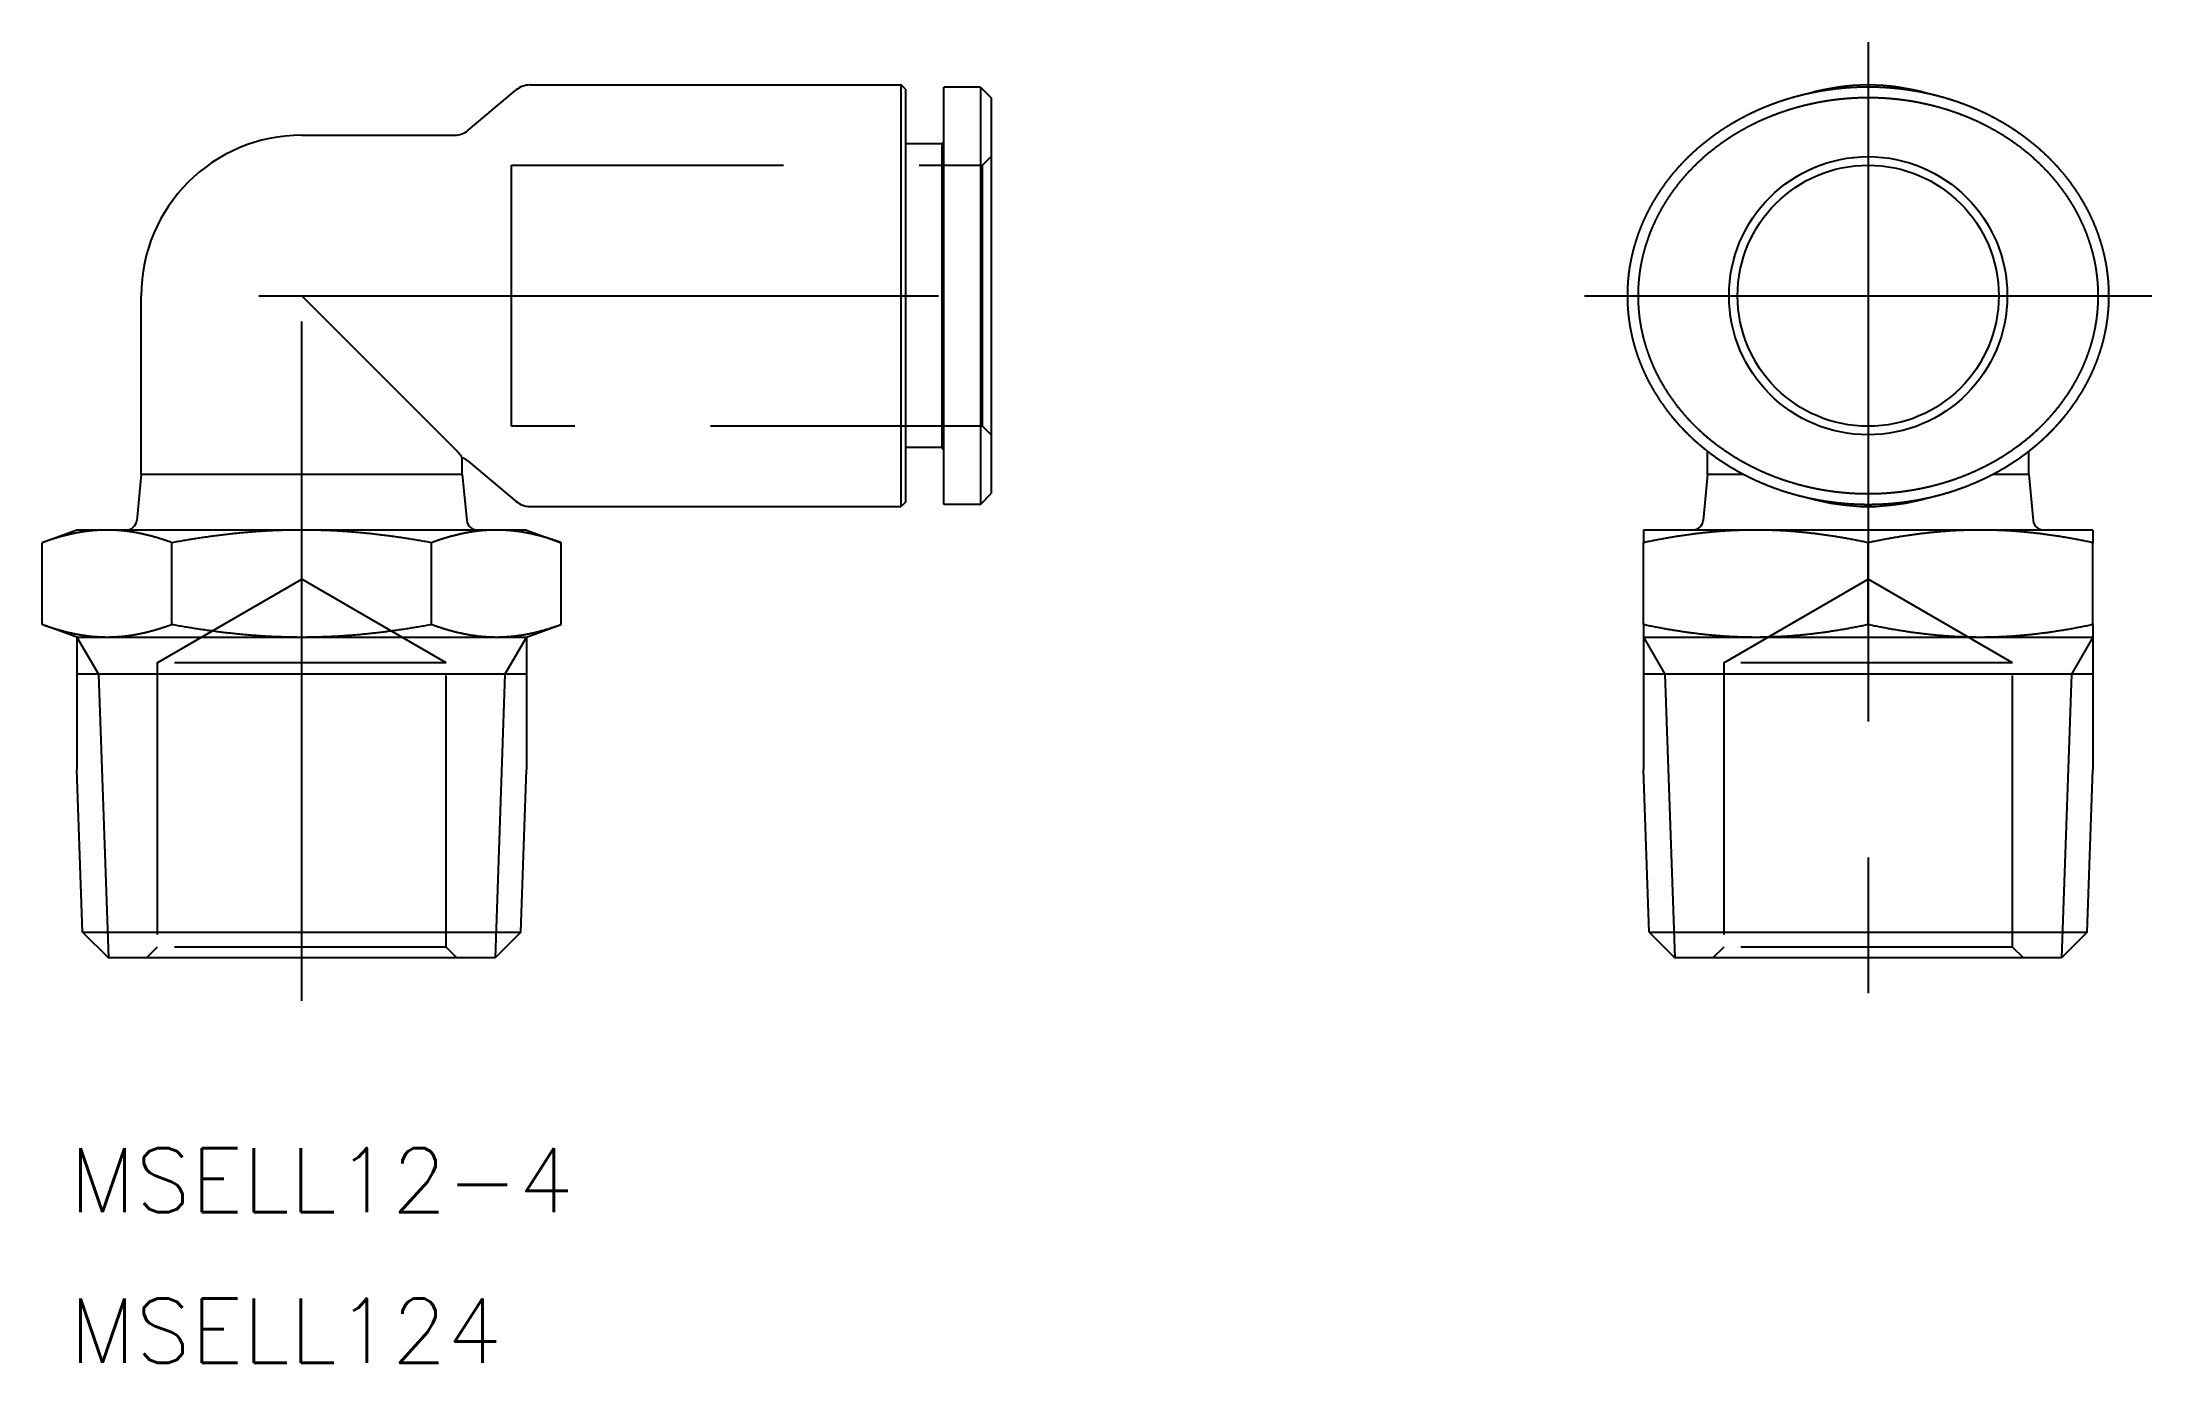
# Model space of a CAD drawing. Extents: x -12.1 to 86.4, y -18.9 to 42.8.
import ezdxf

# ---------------------------------------------------------------- set-up
doc = ezdxf.new("R2010")
doc.units = 0
doc.linetypes.add('CENTER', pattern=[50.8, 31.75, -6.35, 6.35, -6.35])
doc.linetypes.add('DASHED', pattern=[19.05, 12.7, -6.35])
doc.layers.get('0').update_dxf_attribs({"linetype": 'CONTINUOUS'})
doc.layers.add('CENTER', color=1, linetype='CENTER')
doc.styles.get("Standard").update_dxf_attribs({"font": 'txt.shx', "height": 3, "bigfont": 'bigfont.shx'})

msp = doc.modelspace()

# ---------------------------------------------------------------- texts
at = {"color": 7, "linetype": 'CONTINUOUS'}
for s, p in [('MSELL12-4', (-10.84618, -11.88721)), ('MSELL124', (-10.84618, -18.92056))]:
    msp.add_text(s, height=3, dxfattribs=at).set_placement(p)

# ---------------------------------------------------------------- linework, layer by layer
at = {"color": 7, "linetype": 'CONTINUOUS'}
for p, q in [((7.77884, 38.68403), (10.02116, 40.56597)), ((10.66403, 40.8), (28, 40.8)), ((28, 21.1), (28, 40.8)), ((28.2, 40.6), (28, 40.8)), ((28.2, 40.6), (28.2, 21.3)), ((30, 21.2), (30, 40.7)), ((31.7, 40.7), (30, 40.7)), ((31.7, 40.7), (31.7, 21.2)), ((31.7, 40.7), (32.2, 40.2)), ((32.2, 40.2), (32.2, 21.7)), ((0, 38.45), (7.13597, 38.45)), ((29.9, 38.05), (28.2, 38.05)), ((29.9, 38.05), (30, 38.15)), ((29.9, 38.05), (29.9, 23.85)), ((-7.5, 22.6), (-7.5, 30.95)), ((7.13597, 23.81403), (0, 30.95)), ((29.9, 23.85), (28.2, 23.85)), ((29.9, 23.85), (30, 23.75)), ((65.67332, 22.6), (65.67332, 23.68278)), ((80.67332, 22.6), (80.67332, 23.68278)), ((7.5, 22.6), (7.5, 23.38139)), ((7.77884, 23.21597), (10.02116, 21.33403)), ((-7.5, 22.6), (-7.70652, 20.45214)), ((7.5, 22.6), (-7.5, 22.6)), ((7.5, 22.6), (7.70652, 20.45214)), ((31.7, 21.2), (32.2, 21.7)), ((65.67332, 22.6), (65.4668, 20.45214)), ((67.36499, 22.6), (65.67332, 22.6)), ((80.67332, 22.6), (78.98165, 22.6)), ((80.67332, 22.6), (80.87985, 20.45214)), ((10.66403, 21.1), (28, 21.1)), ((28.2, 21.3), (28, 21.1)), ((31.7, 21.2), (30, 21.2)), ((-10.5, 20), (-12.12436, 19.40878)), ((10.5, 20), (-10.5, 20)), ((10.5, 20), (12.12436, 19.40878)), ((67.92332, 20), (62.67332, 20)), ((62.67332, 20), (62.67332, 19.40878)), ((78.42332, 20), (67.92332, 20)), ((83.67332, 20), (78.42332, 20)), ((83.67332, 20), (83.67332, 19.40878)), ((-12.12436, 15.59122), (-12.12436, 19.40878)), ((-6.06218, 15.59122), (-6.06218, 19.40878)), ((6.06218, 15.59122), (6.06218, 19.40878)), ((12.12436, 15.59122), (12.12436, 19.40878)), ((62.67332, 15.59122), (62.67332, 19.40878)), ((73.17332, 15.59122), (73.17332, 19.40878)), ((83.67332, 15.59122), (83.67332, 19.40878)), ((-10.5, 15), (-12.12436, 15.59122)), ((-10.5, 15), (10.5, 15)), ((-10.5, 15), (-10.5, 8.80432)), ((10.5, 15), (12.12436, 15.59122)), ((10.5, 15), (10.5, 8.80432)), ((62.67332, 15.59122), (62.67332, 15)), ((62.67332, 14.99811), (67.92332, 15)), ((62.67332, 15), (62.67332, 8.80432)), ((67.92332, 15), (78.42332, 15)), ((78.42332, 15), (83.67332, 14.99811)), ((83.67332, 15.59122), (83.67332, 15)), ((83.67332, 15), (83.67332, 8.80432)), ((10.5, 13.25665), (-10.5, 13.25665)), ((83.67332, 13.25665), (62.67332, 13.25665)), ((-10.23459, 1.20406), (-10.5, 8.80432)), ((10.23459, 1.20406), (10.5, 8.80432)), ((62.93873, 1.20406), (62.67332, 8.80432)), ((83.40792, 1.20406), (83.67332, 8.80432)), ((-10.2346, 1.20406), (-9.03055, 0)), ((-10.23459, 1.20406), (10.23459, 1.20406)), ((10.2346, 1.20406), (9.03055, 0)), ((62.93872, 1.20406), (64.14278, 0)), ((62.93873, 1.20406), (83.40792, 1.20406)), ((83.40793, 1.20406), (82.20387, 0)), ((9.03055, 0), (-9.03055, 0)), ((82.20387, 0), (64.14278, 0))]:
    msp.add_line(p, q, dxfattribs=at)
at = {"color": 3, "linetype": 'DASHED'}
for p, q in [((31.8, 37.05), (32.2, 37.45)), ((9.8, 37.05), (31.8, 37.05)), ((9.8, 24.85), (9.8, 37.05)), ((31.8, 24.85), (31.8, 37.05)), ((31.8, 24.85), (9.8, 24.85)), ((32.2, 24.45), (31.8, 24.85)), ((-6.75, 13.8), (0, 17.69711)), ((6.75, 13.8), (0, 17.69711)), ((66.42332, 13.8), (73.17332, 17.69711)), ((79.92332, 13.8), (73.17332, 17.69711)), ((6.75, 13.8), (-6.75, 13.8)), ((-6.75, 13.8), (-6.75, 0.5)), ((6.75, 0.5), (6.75, 13.8)), ((79.92332, 13.8), (66.42332, 13.8)), ((66.42332, 13.8), (66.42332, 0.5)), ((79.92332, 0.5), (79.92332, 13.8)), ((-6.75, 0.5), (-7.25, 0)), ((6.75, 0.5), (-6.75, 0.5)), ((7.25, 0), (6.75, 0.5)), ((66.42332, 0.5), (65.92332, 0)), ((79.92332, 0.5), (66.42332, 0.5)), ((80.42332, 0), (79.92332, 0.5))]:
    msp.add_line(p, q, dxfattribs=at)
at = {"color": 3, "linetype": 'CONTINUOUS'}
for p, q in [((-10.5, 15), (-9.49348, 13.25665)), ((10.5, 15), (9.49348, 13.25665)), ((62.67332, 14.99811), (63.67984, 13.25665)), ((83.67223, 14.99811), (82.6668, 13.25665)), ((-9.49348, 13.25665), (-9.03055, 0)), ((9.49348, 13.25665), (9.03055, 0)), ((63.67984, 13.25665), (64.14278, 0)), ((82.6668, 13.25665), (82.20387, 0))]:
    msp.add_line(p, q, dxfattribs=at)
at = {"color": 7}
for points in [[(73.1733, 21.2, 0), (73.1901, 21.2, 0), (73.2069, 21.2, 0), (73.2237, 21.2001, 0), (73.2405, 21.2002, 0), (73.2572, 21.2003, 0), (73.274, 21.2004, 0), (73.2907, 21.2005, 0), (73.3075, 21.2007, 0), (73.3242, 21.2008, 0), (73.341, 21.201, 0), (73.3577, 21.2013, 0), (73.3745, 21.2015, 0), (73.3912, 21.2018, 0), (73.4079, 21.2021, 0), (73.4247, 21.2024, 0), (73.4414, 21.2027, 0), (73.4582, 21.2031, 0), (73.4749, 21.2034, 0), (73.4917, 21.2038, 0), (73.5084, 21.2042, 0), (73.5252, 21.2047, 0), (73.5419, 21.2051, 0), (73.5587, 21.2056, 0), (73.5755, 21.2061, 0), (73.5923, 21.2067, 0), (73.6091, 21.2072, 0), (73.6259, 21.2078, 0), (73.6427, 21.2084, 0), (73.6595, 21.209, 0), (73.6763, 21.2096, 0), (73.6932, 21.2103, 0), (73.71, 21.211, 0), (73.7269, 21.2117, 0), (73.7438, 21.2124, 0), (73.7607, 21.2132, 0), (73.7776, 21.214, 0), (73.7945, 21.2148, 0), (73.8115, 21.2156, 0), (73.8284, 21.2165, 0), (73.8454, 21.2173, 0), (73.8624, 21.2182, 0), (73.8794, 21.2192, 0), (73.8965, 21.2201, 0), (73.9135, 21.2211, 0), (73.9306, 21.2221, 0), (73.9477, 21.2231, 0), (73.9648, 21.2241, 0), (73.982, 21.2252, 0), (73.9991, 21.2263, 0), (74.0163, 21.2274, 0), (74.0335, 21.2285, 0), (74.0508, 21.2297, 0), (74.068, 21.2309, 0), (74.0853, 21.2321, 0), (74.1027, 21.2333, 0), (74.12, 21.2346, 0), (74.1374, 21.2359, 0), (74.1548, 21.2372, 0), (74.1723, 21.2385, 0), (74.1897, 21.2399, 0), (74.2072, 21.2413, 0), (74.2248, 21.2427, 0), (74.2424, 21.2441, 0), (74.26, 21.2456, 0), (74.2776, 21.2471, 0), (74.2953, 21.2486, 0), (74.313, 21.2501, 0), (74.3307, 21.2517, 0), (74.3485, 21.2533, 0), (74.3664, 21.2549, 0), (74.3842, 21.2566, 0), (74.4021, 21.2582, 0), (74.4201, 21.26, 0), (74.4381, 21.2617, 0), (74.4561, 21.2635, 0), (74.4742, 21.2653, 0), (74.4923, 21.2671, 0), (74.5104, 21.269, 0), (74.5286, 21.2709, 0), (74.5469, 21.2728, 0), (74.5652, 21.2748, 0), (74.5835, 21.2768, 0), (74.6019, 21.2788, 0), (74.6204, 21.2808, 0), (74.6389, 21.2829, 0), (74.6574, 21.2851, 0), (74.676, 21.2872, 0), (74.6946, 21.2894, 0), (74.7133, 21.2916, 0), (74.7321, 21.2939, 0), (74.7509, 21.2962, 0), (74.7697, 21.2985, 0), (74.7886, 21.3009, 0), (74.8076, 21.3033, 0), (74.8266, 21.3057, 0), (74.8457, 21.3082, 0), (74.8648, 21.3107, 0), (74.884, 21.3133, 0), (74.9033, 21.3159, 0), (74.9226, 21.3185, 0), (74.942, 21.3212, 0), (74.9614, 21.3239, 0), (74.9809, 21.3266, 0), (75.0005, 21.3294, 0), (75.0201, 21.3322, 0), (75.0398, 21.3351, 0), (75.0596, 21.338, 0), (75.0794, 21.3409, 0), (75.0993, 21.3439, 0), (75.1193, 21.3469, 0), (75.1393, 21.35, 0), (75.1594, 21.3531, 0), (75.1796, 21.3563, 0), (75.1998, 21.3595, 0), (75.2201, 21.3627, 0), (75.2405, 21.366, 0), (75.2609, 21.3693, 0), (75.2815, 21.3727, 0), (75.3021, 21.3762, 0), (75.3227, 21.3796, 0), (75.3435, 21.3832, 0), (75.3643, 21.3867, 0), (75.3852, 21.3903, 0), (75.4061, 21.394, 0), (75.4271, 21.3977, 0), (75.4482, 21.4015, 0), (75.4693, 21.4053, 0), (75.4906, 21.4092, 0), (75.5118, 21.4131, 0), (75.5332, 21.4171, 0), (75.5546, 21.4211, 0), (75.576, 21.4251, 0), (75.5976, 21.4293, 0), (75.6192, 21.4334, 0), (75.6408, 21.4376, 0), (75.6625, 21.4419, 0), (75.6843, 21.4462, 0), (75.7061, 21.4506, 0), (75.728, 21.455, 0), (75.75, 21.4595, 0), (75.772, 21.464, 0), (75.794, 21.4686, 0), (75.8162, 21.4732, 0), (75.8383, 21.4779, 0), (75.8606, 21.4826, 0), (75.8829, 21.4874, 0), (75.9052, 21.4923, 0), (75.9276, 21.4971, 0), (75.95, 21.5021, 0), (75.9725, 21.5071, 0), (75.9951, 21.5121, 0), (76.0177, 21.5172, 0), (76.0403, 21.5224, 0), (76.063, 21.5276, 0), (76.0858, 21.5329, 0), (76.1086, 21.5382, 0), (76.1314, 21.5436, 0), (76.1543, 21.549, 0), (76.1772, 21.5545, 0), (76.2002, 21.5601, 0), (76.2232, 21.5657, 0), (76.2463, 21.5713, 0), (76.2694, 21.577, 0), (76.2926, 21.5828, 0), (76.3158, 21.5886, 0), (76.339, 21.5945, 0), (76.3623, 21.6004, 0), (76.3856, 21.6064, 0), (76.409, 21.6125, 0), (76.4324, 21.6186, 0), (76.4558, 21.6247, 0), (76.4793, 21.631, 0), (76.5028, 21.6372, 0), (76.5263, 21.6436, 0), (76.5499, 21.65, 0), (76.5735, 21.6564, 0), (76.5972, 21.6629, 0), (76.6209, 21.6695, 0), (76.6446, 21.6762, 0), (76.6684, 21.6828, 0), (76.6922, 21.6896, 0), (76.716, 21.6964, 0), (76.7398, 21.7033, 0), (76.7637, 21.7102, 0), (76.7876, 21.7172, 0), (76.8116, 21.7242, 0), (76.8355, 21.7313, 0), (76.8595, 21.7385, 0), (76.8836, 21.7457, 0), (76.9076, 21.753, 0), (76.9317, 21.7604, 0), (76.9558, 21.7678, 0), (76.9799, 21.7753, 0), (77.0041, 21.7828, 0), (77.0283, 21.7904, 0), (77.0524, 21.7981, 0), (77.0767, 21.8058, 0), (77.1009, 21.8136, 0), (77.1252, 21.8214, 0), (77.1495, 21.8293, 0), (77.1738, 21.8373, 0), (77.1981, 21.8453, 0), (77.2224, 21.8534, 0), (77.2468, 21.8616, 0), (77.2712, 21.8698, 0), (77.2956, 21.8781, 0), (77.32, 21.8865, 0), (77.3444, 21.8949, 0), (77.3688, 21.9034, 0), (77.3933, 21.9119, 0), (77.4177, 21.9205, 0), (77.4422, 21.9292, 0), (77.4667, 21.938, 0), (77.4912, 21.9468, 0), (77.5158, 21.9556, 0), (77.5403, 21.9646, 0), (77.5649, 21.9735, 0), (77.5894, 21.9826, 0), (77.614, 21.9917, 0), (77.6386, 22.0009, 0), (77.6632, 22.0102, 0), (77.6878, 22.0195, 0), (77.7124, 22.0289, 0), (77.737, 22.0383, 0), (77.7617, 22.0478, 0), (77.7863, 22.0574, 0), (77.811, 22.067, 0), (77.8357, 22.0767, 0), (77.8603, 22.0865, 0), (77.885, 22.0964, 0), (77.9097, 22.1063, 0), (77.9344, 22.1162, 0), (77.9591, 22.1263, 0), (77.9839, 22.1364, 0), (78.0086, 22.1465, 0), (78.0333, 22.1568, 0), (78.058, 22.1671, 0), (78.0828, 22.1775, 0), (78.1075, 22.1879, 0), (78.1323, 22.1984, 0), (78.157, 22.209, 0), (78.1818, 22.2196, 0), (78.2066, 22.2303, 0), (78.2313, 22.2411, 0), (78.2561, 22.2519, 0), (78.2809, 22.2628, 0), (78.3057, 22.2738, 0), (78.3304, 22.2848, 0), (78.3552, 22.2959, 0), (78.38, 22.3071, 0), (78.4048, 22.3184, 0), (78.4296, 22.3297, 0), (78.4543, 22.3411, 0), (78.4791, 22.3525, 0), (78.5039, 22.364, 0), (78.5287, 22.3756, 0), (78.5535, 22.3873, 0), (78.5783, 22.399, 0), (78.603, 22.4108, 0), (78.6278, 22.4227, 0), (78.6526, 22.4346, 0), (78.6773, 22.4466, 0), (78.7021, 22.4587, 0), (78.7269, 22.4708, 0), (78.7516, 22.483, 0), (78.7764, 22.4953, 0), (78.8011, 22.5077, 0), (78.8259, 22.5201, 0), (78.8506, 22.5326, 0), (78.8754, 22.5452, 0), (78.9001, 22.5578, 0), (78.9248, 22.5705, 0), (78.9495, 22.5833, 0), (78.9742, 22.5961, 0), (78.999, 22.6091, 0), (79.0236, 22.6221, 0), (79.0483, 22.6351, 0), (79.073, 22.6482, 0), (79.0977, 22.6615, 0), (79.1223, 22.6747, 0), (79.147, 22.6881, 0), (79.1716, 22.7015, 0), (79.1963, 22.715, 0), (79.2209, 22.7286, 0), (79.2455, 22.7422, 0), (79.2701, 22.7559, 0), (79.2946, 22.7697, 0), (79.3192, 22.7835, 0), (79.3438, 22.7975, 0), (79.3683, 22.8114, 0), (79.3928, 22.8255, 0), (79.4173, 22.8396, 0), (79.4418, 22.8538, 0), (79.4663, 22.8681, 0), (79.4907, 22.8825, 0), (79.5152, 22.8969, 0), (79.5396, 22.9114, 0), (79.564, 22.9259, 0), (79.5883, 22.9406, 0), (79.6127, 22.9553, 0), (79.637, 22.97, 0), (79.6613, 22.9849, 0), (79.6856, 22.9998, 0), (79.7099, 23.0148, 0), (79.7342, 23.0298, 0), (79.7584, 23.0449, 0), (79.7826, 23.0601, 0), (79.8068, 23.0754, 0), (79.8309, 23.0907, 0), (79.8551, 23.1061, 0), (79.8792, 23.1216, 0), (79.9032, 23.1371, 0), (79.9273, 23.1527, 0), (79.9513, 23.1684, 0), (79.9753, 23.1841, 0), (79.9993, 23.2, 0), (80.0232, 23.2158, 0), (80.0471, 23.2318, 0), (80.071, 23.2478, 0), (80.0949, 23.2639, 0), (80.1187, 23.2801, 0), (80.1425, 23.2963, 0), (80.1663, 23.3126, 0), (80.19, 23.3289, 0), (80.2137, 23.3454, 0), (80.2374, 23.3619, 0), (80.261, 23.3784, 0), (80.2846, 23.3951, 0), (80.3082, 23.4118, 0), (80.3317, 23.4285, 0), (80.3552, 23.4454, 0), (80.3786, 23.4623, 0), (80.4021, 23.4792, 0), (80.4254, 23.4963, 0), (80.4488, 23.5134, 0), (80.4721, 23.5305, 0), (80.4954, 23.5478, 0), (80.5186, 23.5651, 0), (80.5418, 23.5825, 0), (80.565, 23.5999, 0), (80.5881, 23.6174, 0), (80.6112, 23.635, 0), (80.6342, 23.6526, 0), (80.6572, 23.6703, 0), (80.6801, 23.6881, 0), (80.7031, 23.7059, 0), (80.7259, 23.7238, 0), (80.7487, 23.7418, 0), (80.7715, 23.7598, 0), (80.7943, 23.7779, 0), (80.8169, 23.7961, 0), (80.8396, 23.8143, 0), (80.8622, 23.8326, 0), (80.8847, 23.8509, 0), (80.9072, 23.8694, 0), (80.9297, 23.8878, 0), (80.9521, 23.9064, 0), (80.9745, 23.925, 0), (80.9968, 23.9437, 0), (81.019, 23.9624, 0), (81.0413, 23.9812, 0), (81.0634, 24.0001, 0), (81.0855, 24.019, 0), (81.1076, 24.0379, 0), (81.1296, 24.057, 0), (81.1516, 24.0761, 0), (81.1735, 24.0952, 0), (81.1953, 24.1145, 0), (81.2171, 24.1337, 0), (81.2389, 24.1531, 0), (81.2606, 24.1725, 0), (81.2822, 24.1919, 0), (81.3038, 24.2114, 0), (81.3253, 24.231, 0), (81.3468, 24.2506, 0), (81.3682, 24.2703, 0), (81.3896, 24.2901, 0), (81.4109, 24.3099, 0), (81.4322, 24.3297, 0), (81.4534, 24.3496, 0), (81.4745, 24.3696, 0), (81.4956, 24.3896, 0), (81.5166, 24.4097, 0), (81.5375, 24.4298, 0), (81.5584, 24.45, 0), (81.5793, 24.4703, 0), (81.6001, 24.4906, 0), (81.6208, 24.5109, 0), (81.6414, 24.5313, 0), (81.662, 24.5518, 0), (81.6826, 24.5723, 0), (81.7031, 24.5929, 0), (81.7235, 24.6135, 0), (81.7438, 24.6342, 0), (81.7641, 24.6549, 0), (81.7843, 24.6757, 0), (81.8045, 24.6965, 0), (81.8245, 24.7173, 0), (81.8446, 24.7383, 0), (81.8645, 24.7593, 0), (81.8844, 24.7803, 0), (81.9042, 24.8014, 0), (81.924, 24.8225, 0), (81.9437, 24.8437, 0), (81.9633, 24.8649, 0), (81.9829, 24.8862, 0), (82.0023, 24.9075, 0), (82.0218, 24.9288, 0), (82.0411, 24.9503, 0), (82.0604, 24.9717, 0), (82.0796, 24.9932, 0), (82.0987, 25.0148, 0), (82.1178, 25.0364, 0), (82.1368, 25.058, 0), (82.1557, 25.0797, 0), (82.1745, 25.1014, 0), (82.1933, 25.1232, 0), (82.212, 25.145, 0), (82.2306, 25.1669, 0), (82.2492, 25.1888, 0), (82.2677, 25.2107, 0), (82.2861, 25.2327, 0), (82.3044, 25.2548, 0), (82.3227, 25.2768, 0), (82.3409, 25.2989, 0), (82.359, 25.3211, 0), (82.3771, 25.3433, 0), (82.395, 25.3655, 0), (82.4129, 25.3878, 0), (82.4307, 25.4101, 0), (82.4485, 25.4324, 0), (82.4662, 25.4548, 0), (82.4837, 25.4772, 0), (82.5013, 25.4997, 0), (82.5187, 25.5222, 0), (82.5361, 25.5447, 0), (82.5534, 25.5673, 0), (82.5706, 25.5898, 0), (82.5877, 25.6125, 0), (82.6048, 25.6351, 0), (82.6217, 25.6578, 0), (82.6387, 25.6806, 0), (82.6555, 25.7033, 0), (82.6722, 25.7261, 0), (82.6889, 25.749, 0), (82.7055, 25.7718, 0), (82.722, 25.7947, 0), (82.7384, 25.8177, 0), (82.7548, 25.8406, 0), (82.7711, 25.8636, 0), (82.7873, 25.8866, 0), (82.8034, 25.9097, 0), (82.8194, 25.9327, 0), (82.8354, 25.9559, 0), (82.8512, 25.979, 0), (82.867, 26.0021, 0), (82.8828, 26.0253, 0), (82.8984, 26.0485, 0), (82.9139, 26.0718, 0), (82.9294, 26.0951, 0), (82.9448, 26.1184, 0), (82.9601, 26.1417, 0), (82.9753, 26.165, 0), (82.9905, 26.1884, 0), (83.0055, 26.2118, 0), (83.0205, 26.2352, 0), (83.0354, 26.2586, 0), (83.0502, 26.2821, 0), (83.065, 26.3056, 0), (83.0796, 26.3291, 0), (83.0942, 26.3527, 0), (83.1087, 26.3762, 0), (83.1231, 26.3998, 0), (83.1374, 26.4234, 0), (83.1517, 26.4471, 0), (83.1658, 26.4707, 0), (83.1799, 26.4944, 0), (83.1939, 26.5181, 0), (83.2078, 26.5418, 0), (83.2217, 26.5656, 0), (83.2354, 26.5894, 0), (83.2491, 26.6131, 0), (83.2627, 26.637, 0), (83.2763, 26.6608, 0), (83.2897, 26.6847, 0), (83.3031, 26.7086, 0), (83.3163, 26.7325, 0), (83.3295, 26.7564, 0), (83.3427, 26.7803, 0), (83.3557, 26.8043, 0), (83.3687, 26.8283, 0), (83.3815, 26.8523, 0), (83.3943, 26.8763, 0), (83.407, 26.9004, 0), (83.4197, 26.9245, 0), (83.4322, 26.9486, 0), (83.4447, 26.9727, 0), (83.4571, 26.9968, 0), (83.4694, 27.0209, 0), (83.4817, 27.0451, 0), (83.4938, 27.0693, 0), (83.5059, 27.0935, 0), (83.5179, 27.1177, 0), (83.5298, 27.142, 0), (83.5416, 27.1663, 0), (83.5534, 27.1905, 0), (83.5651, 27.2148, 0), (83.5766, 27.2392, 0), (83.5882, 27.2635, 0), (83.5996, 27.2878, 0), (83.6109, 27.3122, 0), (83.6222, 27.3366, 0), (83.6334, 27.361, 0), (83.6445, 27.3854, 0), (83.6556, 27.4099, 0), (83.6665, 27.4343, 0), (83.6774, 27.4588, 0), (83.6882, 27.4833, 0), (83.6989, 27.5078, 0), (83.7095, 27.5323, 0), (83.7201, 27.5568, 0), (83.7305, 27.5814, 0), (83.7409, 27.606, 0), (83.7513, 27.6305, 0), (83.7615, 27.6551, 0), (83.7716, 27.6798, 0), (83.7817, 27.7044, 0), (83.7917, 27.729, 0), (83.8016, 27.7537, 0), (83.8115, 27.7783, 0), (83.8212, 27.803, 0), (83.8309, 27.8277, 0), (83.8405, 27.8524, 0), (83.85, 27.8772, 0), (83.8594, 27.9019, 0), (83.8688, 27.9267, 0), (83.8781, 27.9514, 0), (83.8873, 27.9762, 0), (83.8964, 28.001, 0), (83.9054, 28.0258, 0), (83.9144, 28.0506, 0), (83.9233, 28.0754, 0), (83.9321, 28.1003, 0), (83.9408, 28.1251, 0), (83.9494, 28.15, 0), (83.958, 28.1749, 0), (83.9665, 28.1998, 0), (83.9749, 28.2247, 0), (83.9832, 28.2496, 0), (83.9915, 28.2745, 0), (83.9996, 28.2995, 0), (84.0077, 28.3244, 0), (84.0157, 28.3494, 0), (84.0237, 28.3743, 0), (84.0315, 28.3993, 0), (84.0393, 28.4243, 0), (84.047, 28.4493, 0), (84.0546, 28.4743, 0), (84.0622, 28.4993, 0), (84.0696, 28.5244, 0), (84.077, 28.5494, 0), (84.0843, 28.5745, 0), (84.0915, 28.5995, 0), (84.0987, 28.6246, 0), (84.1057, 28.6497, 0), (84.1127, 28.6748, 0), (84.1196, 28.6999, 0), (84.1265, 28.725, 0), (84.1332, 28.7501, 0), (84.1399, 28.7752, 0), (84.1465, 28.8004, 0), (84.153, 28.8255, 0), (84.1594, 28.8507, 0), (84.1658, 28.8758, 0), (84.1721, 28.901, 0), (84.1783, 28.9262, 0), (84.1844, 28.9514, 0), (84.1905, 28.9765, 0), (84.1964, 29.0017, 0), (84.2023, 29.027, 0), (84.2081, 29.0522, 0), (84.2139, 29.0774, 0), (84.2195, 29.1026, 0), (84.2251, 29.1279, 0), (84.2306, 29.1531, 0), (84.236, 29.1783, 0), (84.2414, 29.2036, 0), (84.2467, 29.2289, 0), (84.2518, 29.2541, 0), (84.257, 29.2794, 0), (84.262, 29.3047, 0), (84.2669, 29.33, 0), (84.2718, 29.3553, 0), (84.2766, 29.3806, 0), (84.2813, 29.4059, 0), (84.286, 29.4312, 0), (84.2906, 29.4565, 0), (84.2951, 29.4818, 0), (84.2995, 29.5071, 0), (84.3038, 29.5325, 0), (84.3081, 29.5578, 0), (84.3122, 29.5832, 0), (84.3163, 29.6085, 0), (84.3204, 29.6339, 0), (84.3243, 29.6592, 0), (84.3282, 29.6846, 0), (84.332, 29.7099, 0), (84.3357, 29.7353, 0), (84.3393, 29.7607, 0), (84.3429, 29.7861, 0), (84.3464, 29.8114, 0), (84.3498, 29.8368, 0), (84.3531, 29.8622, 0), (84.3564, 29.8876, 0), (84.3595, 29.913, 0), (84.3626, 29.9384, 0), (84.3656, 29.9638, 0), (84.3686, 29.9892, 0), (84.3714, 30.0146, 0), (84.3742, 30.0401, 0), (84.3769, 30.0655, 0), (84.3796, 30.0909, 0), (84.3821, 30.1163, 0), (84.3846, 30.1417, 0), (84.387, 30.1672, 0), (84.3893, 30.1926, 0), (84.3916, 30.218, 0), (84.3938, 30.2435, 0), (84.3959, 30.2689, 0), (84.3979, 30.2944, 0), (84.3998, 30.3198, 0), (84.4017, 30.3453, 0), (84.4035, 30.3707, 0), (84.4052, 30.3962, 0), (84.4068, 30.4216, 0), (84.4084, 30.4471, 0), (84.4098, 30.4725, 0), (84.4112, 30.498, 0), (84.4126, 30.5234, 0), (84.4138, 30.5489, 0), (84.415, 30.5744, 0), (84.4161, 30.5998, 0), (84.4171, 30.6253, 0), (84.418, 30.6507, 0), (84.4189, 30.6762, 0), (84.4197, 30.7017, 0), (84.4204, 30.7271, 0), (84.421, 30.7526, 0), (84.4216, 30.7781, 0), (84.4221, 30.8036, 0), (84.4225, 30.829, 0), (84.4228, 30.8545, 0), (84.423, 30.88, 0), (84.4232, 30.9054, 0), (84.4233, 30.9309, 0), (84.4233, 30.9564, 0), (84.4233, 30.9819, 0), (84.4231, 31.0073, 0), (84.4229, 31.0328, 0), (84.4226, 31.0583, 0), (84.4223, 31.0838, 0), (84.4218, 31.1092, 0), (84.4213, 31.1347, 0), (84.4207, 31.1602, 0), (84.42, 31.1856, 0), (84.4193, 31.2111, 0), (84.4184, 31.2366, 0), (84.4175, 31.262, 0), (84.4166, 31.2875, 0), (84.4155, 31.3129, 0), (84.4144, 31.3384, 0), (84.4132, 31.3638, 0), (84.4119, 31.3893, 0), (84.4105, 31.4147, 0), (84.4091, 31.4402, 0), (84.4076, 31.4656, 0), (84.406, 31.491, 0), (84.4043, 31.5164, 0), (84.4025, 31.5419, 0), (84.4007, 31.5673, 0), (84.3988, 31.5927, 0), (84.3969, 31.6181, 0), (84.3948, 31.6435, 0), (84.3927, 31.6689, 0), (84.3905, 31.6943, 0), (84.3882, 31.7197, 0), (84.3858, 31.7451, 0), (84.3834, 31.7704, 0), (84.3809, 31.7958, 0), (84.3783, 31.8212, 0), (84.3756, 31.8465, 0), (84.3729, 31.8719, 0), (84.3701, 31.8972, 0), (84.3672, 31.9225, 0), (84.3642, 31.9479, 0), (84.3612, 31.9732, 0), (84.3581, 31.9985, 0), (84.3549, 32.0238, 0), (84.3516, 32.0491, 0), (84.3483, 32.0744, 0), (84.3448, 32.0997, 0), (84.3413, 32.1249, 0), (84.3378, 32.1502, 0), (84.3341, 32.1754, 0), (84.3304, 32.2007, 0), (84.3266, 32.2259, 0), (84.3227, 32.2511, 0), (84.3187, 32.2764, 0), (84.3147, 32.3016, 0), (84.3106, 32.3268, 0), (84.3064, 32.3519, 0), (84.3022, 32.3771, 0), (84.2978, 32.4023, 0), (84.2934, 32.4274, 0), (84.2889, 32.4525, 0), (84.2844, 32.4777, 0), (84.2797, 32.5028, 0), (84.275, 32.5279, 0), (84.2702, 32.553, 0), (84.2654, 32.578, 0), (84.2604, 32.6031, 0), (84.2554, 32.6281, 0), (84.2503, 32.6532, 0), (84.2452, 32.6782, 0), (84.2399, 32.7032, 0), (84.2346, 32.7282, 0), (84.2292, 32.7531, 0), (84.2238, 32.7781, 0), (84.2182, 32.803, 0), (84.2126, 32.828, 0), (84.2069, 32.8529, 0), (84.2012, 32.8778, 0), (84.1954, 32.9026, 0), (84.1895, 32.9275, 0), (84.1835, 32.9524, 0), (84.1774, 32.9772, 0), (84.1713, 33.002, 0), (84.1651, 33.0268, 0), (84.1588, 33.0516, 0), (84.1525, 33.0763, 0), (84.1461, 33.1011, 0), (84.1396, 33.1258, 0), (84.133, 33.1505, 0), (84.1264, 33.1752, 0), (84.1197, 33.1998, 0), (84.1129, 33.2245, 0), (84.106, 33.2491, 0), (84.0991, 33.2737, 0), (84.0921, 33.2983, 0), (84.085, 33.3229, 0), (84.0779, 33.3474, 0), (84.0707, 33.372, 0), (84.0634, 33.3965, 0), (84.056, 33.4209, 0), (84.0486, 33.4454, 0), (84.0411, 33.4698, 0), (84.0335, 33.4943, 0), (84.0259, 33.5187, 0), (84.0181, 33.543, 0), (84.0104, 33.5674, 0), (84.0025, 33.5917, 0), (83.9946, 33.616, 0), (83.9866, 33.6403, 0), (83.9785, 33.6646, 0), (83.9703, 33.6888, 0), (83.9621, 33.713, 0), (83.9538, 33.7372, 0), (83.9455, 33.7614, 0), (83.9371, 33.7855, 0), (83.9286, 33.8096, 0), (83.92, 33.8337, 0), (83.9114, 33.8578, 0), (83.9027, 33.8818, 0), (83.8939, 33.9058, 0), (83.885, 33.9298, 0), (83.8761, 33.9538, 0), (83.8671, 33.9777, 0), (83.8581, 34.0016, 0), (83.849, 34.0255, 0), (83.8398, 34.0493, 0), (83.8305, 34.0732, 0), (83.8212, 34.097, 0), (83.8118, 34.1207, 0), (83.8023, 34.1445, 0), (83.7928, 34.1682, 0), (83.7832, 34.1919, 0), (83.7735, 34.2155, 0), (83.7638, 34.2392, 0), (83.754, 34.2628, 0), (83.7441, 34.2863, 0), (83.7342, 34.3099, 0), (83.7242, 34.3334, 0), (83.7141, 34.3568, 0), (83.704, 34.3803, 0), (83.6938, 34.4037, 0), (83.6835, 34.4271, 0), (83.6732, 34.4505, 0), (83.6628, 34.4738, 0), (83.6524, 34.4971, 0), (83.6418, 34.5204, 0), (83.6312, 34.5436, 0), (83.6206, 34.5668, 0), (83.6099, 34.59, 0), (83.5991, 34.6131, 0), (83.5882, 34.6362, 0), (83.5773, 34.6593, 0), (83.5664, 34.6823, 0), (83.5553, 34.7053, 0), (83.5442, 34.7283, 0), (83.533, 34.7513, 0), (83.5218, 34.7742, 0), (83.5105, 34.797, 0), (83.4992, 34.8199, 0), (83.4878, 34.8427, 0), (83.4763, 34.8655, 0), (83.4647, 34.8882, 0), (83.4531, 34.9109, 0), (83.4415, 34.9336, 0), (83.4297, 34.9562, 0), (83.4179, 34.9788, 0), (83.4061, 35.0014, 0), (83.3942, 35.0239, 0), (83.3822, 35.0464, 0), (83.3702, 35.0689, 0), (83.3581, 35.0913, 0), (83.3459, 35.1137, 0), (83.3337, 35.136, 0), (83.3214, 35.1583, 0), (83.3091, 35.1806, 0), (83.2967, 35.2029, 0), (83.2842, 35.2251, 0), (83.2717, 35.2472, 0), (83.2591, 35.2693, 0), (83.2465, 35.2914, 0), (83.2338, 35.3135, 0), (83.2211, 35.3355, 0), (83.2083, 35.3575, 0), (83.1954, 35.3794, 0), (83.1825, 35.4013, 0), (83.1695, 35.4231, 0), (83.1565, 35.4449, 0), (83.1434, 35.4667, 0), (83.1302, 35.4885, 0), (83.117, 35.5102, 0), (83.1037, 35.5318, 0), (83.0904, 35.5534, 0), (83.077, 35.575, 0), (83.0636, 35.5965, 0), (83.0501, 35.618, 0), (83.0366, 35.6395, 0), (83.023, 35.6609, 0), (83.0093, 35.6823, 0), (82.9956, 35.7036, 0), (82.9818, 35.7249, 0), (82.968, 35.7462, 0), (82.9542, 35.7674, 0), (82.9402, 35.7886, 0), (82.9262, 35.8097, 0), (82.9122, 35.8308, 0), (82.8981, 35.8519, 0), (82.884, 35.8729, 0), (82.8698, 35.8939, 0), (82.8555, 35.9148, 0), (82.8412, 35.9357, 0), (82.8268, 35.9566, 0), (82.8124, 35.9774, 0), (82.798, 35.9982, 0), (82.7834, 36.0189, 0), (82.7689, 36.0396, 0), (82.7543, 36.0603, 0), (82.7396, 36.0809, 0), (82.7249, 36.1014, 0), (82.7101, 36.122, 0), (82.6952, 36.1424, 0), (82.6804, 36.1629, 0), (82.6654, 36.1833, 0), (82.6504, 36.2037, 0), (82.6354, 36.224, 0), (82.6203, 36.2443, 0), (82.6052, 36.2645, 0), (82.59, 36.2847, 0), (82.5747, 36.3048, 0), (82.5594, 36.3249, 0), (82.5441, 36.345, 0), (82.5287, 36.365, 0), (82.5133, 36.385, 0), (82.4978, 36.405, 0), (82.4822, 36.4249, 0), (82.4667, 36.4447, 0), (82.451, 36.4645, 0), (82.4353, 36.4843, 0), (82.4196, 36.504, 0), (82.4038, 36.5237, 0), (82.388, 36.5434, 0), (82.3721, 36.563, 0), (82.3562, 36.5825, 0), (82.3402, 36.602, 0), (82.3242, 36.6215, 0), (82.3081, 36.6409, 0), (82.292, 36.6603, 0), (82.2758, 36.6797, 0), (82.2596, 36.699, 0), (82.2433, 36.7182, 0), (82.227, 36.7375, 0), (82.2106, 36.7566, 0), (82.1942, 36.7758, 0), (82.1778, 36.7949, 0), (82.1613, 36.8139, 0), (82.1447, 36.8329, 0), (82.1281, 36.8519, 0), (82.1115, 36.8708, 0), (82.0948, 36.8897, 0), (82.078, 36.9085, 0), (82.0613, 36.9273, 0), (82.0444, 36.946, 0), (82.0276, 36.9648, 0), (82.0106, 36.9834, 0), (81.9937, 37.002, 0), (81.9767, 37.0206, 0), (81.9596, 37.0391, 0), (81.9425, 37.0576, 0), (81.9254, 37.0761, 0), (81.9082, 37.0945, 0), (81.8909, 37.1128, 0), (81.8736, 37.1312, 0), (81.8563, 37.1494, 0), (81.839, 37.1677, 0), (81.8215, 37.1858, 0), (81.8041, 37.204, 0), (81.7866, 37.2221, 0), (81.769, 37.2401, 0), (81.7514, 37.2581, 0), (81.7338, 37.2761, 0), (81.7161, 37.294, 0), (81.6984, 37.3119, 0), (81.6806, 37.3297, 0), (81.6628, 37.3475, 0), (81.645, 37.3653, 0), (81.6271, 37.383, 0), (81.6092, 37.4006, 0), (81.5912, 37.4183, 0), (81.5732, 37.4358, 0), (81.5551, 37.4534, 0), (81.537, 37.4708, 0), (81.5189, 37.4883, 0), (81.5007, 37.5057, 0), (81.4824, 37.523, 0), (81.4642, 37.5403, 0), (81.4459, 37.5576, 0), (81.4275, 37.5748, 0), (81.4091, 37.592, 0), (81.3907, 37.6091, 0), (81.3722, 37.6262, 0), (81.3537, 37.6432, 0), (81.3351, 37.6602, 0), (81.3165, 37.6772, 0), (81.2979, 37.6941, 0), (81.2792, 37.7109, 0), (81.2605, 37.7278, 0), (81.2417, 37.7445, 0), (81.2229, 37.7613, 0), (81.2041, 37.7779, 0), (81.1852, 37.7946, 0), (81.1663, 37.8112, 0), (81.1474, 37.8277, 0), (81.1284, 37.8442, 0), (81.1093, 37.8607, 0), (81.0903, 37.8771, 0), (81.0712, 37.8934, 0), (81.052, 37.9098, 0), (81.0328, 37.926, 0), (81.0136, 37.9423, 0), (80.9943, 37.9584, 0), (80.975, 37.9746, 0), (80.9557, 37.9907, 0), (80.9363, 38.0067, 0), (80.9169, 38.0227, 0), (80.8975, 38.0387, 0), (80.878, 38.0546, 0), (80.8585, 38.0704, 0), (80.8389, 38.0863, 0), (80.8193, 38.102, 0), (80.7997, 38.1178, 0), (80.78, 38.1334, 0), (80.7603, 38.1491, 0), (80.7406, 38.1647, 0), (80.7208, 38.1802, 0), (80.701, 38.1957, 0), (80.6811, 38.2112, 0), (80.6612, 38.2266, 0), (80.6413, 38.2419, 0), (80.6214, 38.2572, 0), (80.6014, 38.2725, 0), (80.5813, 38.2877, 0), (80.5613, 38.3029, 0), (80.5412, 38.318, 0), (80.5211, 38.3331, 0), (80.5009, 38.3481, 0), (80.4807, 38.3631, 0), (80.4605, 38.3781, 0), (80.4402, 38.393, 0), (80.4199, 38.4078, 0), (80.3996, 38.4226, 0), (80.3792, 38.4374, 0), (80.3588, 38.4521, 0), (80.3384, 38.4667, 0), (80.318, 38.4813, 0), (80.2975, 38.4959, 0), (80.2769, 38.5104, 0), (80.2564, 38.5249, 0), (80.2358, 38.5393, 0), (80.2152, 38.5537, 0), (80.1945, 38.5681, 0), (80.1738, 38.5823, 0), (80.1531, 38.5966, 0), (80.1324, 38.6108, 0), (80.1116, 38.6249, 0), (80.0908, 38.639, 0), (80.0699, 38.6531, 0), (80.0491, 38.6671, 0), (80.0282, 38.681, 0), (80.0072, 38.6949, 0), (79.9863, 38.7088, 0), (79.9653, 38.7226, 0), (79.9442, 38.7364, 0), (79.9232, 38.7501, 0), (79.9021, 38.7638, 0), (79.881, 38.7774, 0), (79.8598, 38.791, 0), (79.8387, 38.8045, 0), (79.8175, 38.818, 0), (79.7962, 38.8314, 0), (79.775, 38.8448, 0), (79.7537, 38.8581, 0), (79.7324, 38.8714, 0), (79.711, 38.8847, 0), (79.6897, 38.8979, 0), (79.6683, 38.911, 0), (79.6468, 38.9241, 0), (79.6254, 38.9371, 0), (79.6039, 38.9501, 0), (79.5824, 38.9631, 0), (79.5608, 38.976, 0), (79.5393, 38.9889, 0), (79.5177, 39.0017, 0), (79.4961, 39.0144, 0), (79.4744, 39.0271, 0), (79.4528, 39.0398, 0), (79.4311, 39.0524, 0), (79.4094, 39.065, 0), (79.3876, 39.0775, 0), (79.3658, 39.09, 0), (79.344, 39.1024, 0), (79.3222, 39.1148, 0), (79.3004, 39.1271, 0), (79.2785, 39.1394, 0), (79.2566, 39.1516, 0), (79.2347, 39.1638, 0), (79.2127, 39.1759, 0), (79.1908, 39.188, 0), (79.1688, 39.2001, 0), (79.1467, 39.212, 0), (79.1247, 39.224, 0), (79.1026, 39.2359, 0), (79.0805, 39.2477, 0), (79.0584, 39.2595, 0), (79.0363, 39.2713, 0), (79.0141, 39.283, 0), (78.9919, 39.2946, 0), (78.9697, 39.3062, 0), (78.9475, 39.3178, 0), (78.9252, 39.3293, 0), (78.9029, 39.3407, 0), (78.8806, 39.3521, 0), (78.8583, 39.3635, 0), (78.836, 39.3748, 0), (78.8136, 39.3861, 0), (78.7912, 39.3973, 0), (78.7688, 39.4085, 0), (78.7463, 39.4196, 0), (78.7239, 39.4307, 0), (78.7014, 39.4417, 0), (78.6789, 39.4526, 0), (78.6564, 39.4636, 0), (78.6339, 39.4744, 0), (78.6113, 39.4853, 0), (78.5887, 39.4961, 0), (78.5661, 39.5068, 0), (78.5435, 39.5175, 0), (78.5208, 39.5281, 0), (78.4982, 39.5387, 0), (78.4755, 39.5492, 0), (78.4528, 39.5597, 0), (78.43, 39.5701, 0), (78.4073, 39.5805, 0), (78.3845, 39.5909, 0), (78.3618, 39.6012, 0), (78.3389, 39.6114, 0), (78.3161, 39.6216, 0), (78.2933, 39.6318, 0), (78.2704, 39.6419, 0), (78.2475, 39.6519, 0), (78.2246, 39.6619, 0), (78.2017, 39.6719, 0), (78.1788, 39.6818, 0), (78.1558, 39.6916, 0), (78.1329, 39.7014, 0), (78.1099, 39.7112, 0), (78.0869, 39.7209, 0), (78.0638, 39.7305, 0), (78.0408, 39.7402, 0), (78.0177, 39.7497, 0), (77.9947, 39.7592, 0), (77.9716, 39.7687, 0), (77.9484, 39.7781, 0), (77.9253, 39.7875, 0), (77.9021, 39.7968, 0), (77.879, 39.8061, 0), (77.8558, 39.8153, 0), (77.8326, 39.8245, 0), (77.8093, 39.8336, 0), (77.7861, 39.8427, 0), (77.7628, 39.8518, 0), (77.7396, 39.8608, 0), (77.7163, 39.8697, 0), (77.693, 39.8786, 0), (77.6696, 39.8874, 0), (77.6463, 39.8962, 0), (77.6229, 39.905, 0), (77.5996, 39.9137, 0), (77.5762, 39.9223, 0), (77.5528, 39.9309, 0), (77.5293, 39.9395, 0), (77.5059, 39.948, 0), (77.4824, 39.9564, 0), (77.4589, 39.9648, 0), (77.4355, 39.9732, 0), (77.412, 39.9815, 0), (77.3884, 39.9898, 0), (77.3649, 39.998, 0), (77.3413, 40.0062, 0), (77.3178, 40.0143, 0), (77.2942, 40.0224, 0), (77.2706, 40.0304, 0), (77.247, 40.0384, 0), (77.2233, 40.0463, 0), (77.1997, 40.0542, 0), (77.176, 40.062, 0), (77.1523, 40.0698, 0), (77.1287, 40.0775, 0), (77.105, 40.0852, 0), (77.0812, 40.0929, 0), (77.0575, 40.1005, 0), (77.0337, 40.108, 0), (77.01, 40.1155, 0), (76.9862, 40.1229, 0), (76.9624, 40.1303, 0), (76.9386, 40.1377, 0), (76.9148, 40.145, 0), (76.891, 40.1523, 0), (76.8671, 40.1595, 0), (76.8432, 40.1666, 0), (76.8194, 40.1737, 0), (76.7955, 40.1808, 0), (76.7716, 40.1878, 0), (76.7477, 40.1948, 0), (76.7237, 40.2017, 0), (76.6998, 40.2086, 0), (76.6758, 40.2154, 0), (76.6519, 40.2222, 0), (76.6279, 40.2289, 0), (76.6039, 40.2356, 0), (76.5799, 40.2423, 0), (76.5559, 40.2488, 0), (76.5318, 40.2554, 0), (76.5078, 40.2619, 0), (76.4837, 40.2683, 0), (76.4597, 40.2747, 0), (76.4356, 40.2811, 0), (76.4115, 40.2874, 0), (76.3874, 40.2936, 0), (76.3633, 40.2998, 0), (76.3392, 40.306, 0), (76.315, 40.3121, 0), (76.2909, 40.3182, 0), (76.2667, 40.3242, 0), (76.2425, 40.3301, 0), (76.2183, 40.3361, 0), (76.1941, 40.3419, 0), (76.1699, 40.3478, 0), (76.1457, 40.3535, 0), (76.1215, 40.3593, 0), (76.0973, 40.3649, 0), (76.073, 40.3706, 0), (76.0487, 40.3762, 0), (76.0245, 40.3817, 0), (76.0002, 40.3872, 0), (75.9759, 40.3926, 0), (75.9516, 40.398, 0), (75.9273, 40.4034, 0), (75.9029, 40.4087, 0), (75.8786, 40.4139, 0), (75.8543, 40.4191, 0), (75.8299, 40.4243, 0), (75.8055, 40.4294, 0), (75.7812, 40.4344, 0), (75.7568, 40.4394, 0), (75.7324, 40.4444, 0), (75.708, 40.4493, 0), (75.6836, 40.4542, 0), (75.6592, 40.459, 0), (75.6347, 40.4638, 0), (75.6103, 40.4685, 0), (75.5858, 40.4732, 0), (75.5614, 40.4778, 0), (75.5369, 40.4824, 0), (75.5124, 40.4869, 0), (75.4879, 40.4914, 0), (75.4635, 40.4958, 0), (75.439, 40.5002, 0), (75.4144, 40.5046, 0), (75.3899, 40.5089, 0), (75.3654, 40.5131, 0), (75.3409, 40.5173, 0), (75.3163, 40.5215, 0), (75.2918, 40.5256, 0), (75.2672, 40.5296, 0), (75.2427, 40.5336, 0), (75.2181, 40.5376, 0), (75.1935, 40.5415, 0), (75.1689, 40.5454, 0), (75.1443, 40.5492, 0), (75.1197, 40.553, 0), (75.0951, 40.5567, 0), (75.0705, 40.5604, 0), (75.0459, 40.564, 0), (75.0212, 40.5676, 0), (74.9966, 40.5711, 0), (74.972, 40.5746, 0), (74.9473, 40.578, 0), (74.9226, 40.5814, 0), (74.898, 40.5847, 0), (74.8733, 40.588, 0), (74.8486, 40.5913, 0), (74.8239, 40.5945, 0), (74.7993, 40.5976, 0), (74.7746, 40.6007, 0), (74.7499, 40.6038, 0), (74.7252, 40.6068, 0), (74.7004, 40.6098, 0), (74.6757, 40.6127, 0), (74.651, 40.6155, 0), (74.6263, 40.6183, 0), (74.6015, 40.6211, 0), (74.5768, 40.6238, 0), (74.5521, 40.6265, 0), (74.5273, 40.6291, 0), (74.5025, 40.6317, 0), (74.4778, 40.6342, 0), (74.453, 40.6367, 0), (74.4283, 40.6391, 0), (74.4035, 40.6415, 0), (74.3787, 40.6439, 0), (74.3539, 40.6462, 0), (74.3291, 40.6484, 0), (74.3043, 40.6506, 0), (74.2795, 40.6527, 0), (74.2547, 40.6548, 0), (74.2299, 40.6569, 0), (74.2051, 40.6589, 0), (74.1803, 40.6609, 0), (74.1555, 40.6628, 0), (74.1307, 40.6646, 0), (74.1059, 40.6664, 0), (74.081, 40.6682, 0), (74.0562, 40.6699, 0), (74.0314, 40.6716, 0), (74.0065, 40.6732, 0), (73.9817, 40.6748, 0), (73.9569, 40.6763, 0), (73.932, 40.6778, 0), (73.9072, 40.6792, 0), (73.8823, 40.6806, 0), (73.8575, 40.682, 0), (73.8326, 40.6832, 0), (73.8077, 40.6845, 0), (73.7829, 40.6857, 0), (73.758, 40.6868, 0), (73.7332, 40.6879, 0), (73.7083, 40.689, 0), (73.6834, 40.69, 0), (73.6585, 40.6909, 0), (73.6337, 40.6918, 0), (73.6088, 40.6927, 0), (73.5839, 40.6935, 0), (73.559, 40.6943, 0), (73.5342, 40.695, 0), (73.5093, 40.6957, 0), (73.4844, 40.6963, 0), (73.4595, 40.6968, 0), (73.4346, 40.6974, 0), (73.4098, 40.6978, 0), (73.3849, 40.6983, 0), (73.36, 40.6987, 0), (73.3351, 40.699, 0), (73.3102, 40.6993, 0), (73.2853, 40.6995, 0), (73.2604, 40.6997, 0), (73.2355, 40.6999, 0), (73.2107, 40.6999, 0), (73.1858, 40.7, 0), (73.1609, 40.7, 0), (73.136, 40.6999, 0), (73.1111, 40.6999, 0), (73.0862, 40.6997, 0), (73.0613, 40.6995, 0), (73.0364, 40.6993, 0), (73.0115, 40.699, 0), (72.9867, 40.6987, 0), (72.9618, 40.6983, 0), (72.9369, 40.6978, 0), (72.912, 40.6974, 0), (72.8871, 40.6968, 0), (72.8622, 40.6963, 0), (72.8374, 40.6957, 0), (72.8125, 40.695, 0), (72.7876, 40.6943, 0), (72.7627, 40.6935, 0), (72.7378, 40.6927, 0), (72.713, 40.6918, 0), (72.6881, 40.6909, 0), (72.6632, 40.69, 0), (72.6384, 40.689, 0), (72.6135, 40.6879, 0), (72.5886, 40.6868, 0), (72.5638, 40.6857, 0), (72.5389, 40.6845, 0), (72.514, 40.6832, 0), (72.4892, 40.682, 0), (72.4643, 40.6806, 0), (72.4395, 40.6792, 0), (72.4146, 40.6778, 0), (72.3898, 40.6763, 0), (72.365, 40.6748, 0), (72.3401, 40.6732, 0), (72.3153, 40.6716, 0), (72.2904, 40.6699, 0), (72.2656, 40.6682, 0), (72.2408, 40.6664, 0), (72.216, 40.6646, 0), (72.1911, 40.6628, 0), (72.1663, 40.6609, 0), (72.1415, 40.6589, 0), (72.1167, 40.6569, 0), (72.0919, 40.6549, 0), (72.0671, 40.6528, 0), (72.0423, 40.6506, 0), (72.0175, 40.6484, 0), (71.9927, 40.6462, 0), (71.9679, 40.6439, 0), (71.9432, 40.6415, 0), (71.9184, 40.6392, 0), (71.8936, 40.6367, 0), (71.8689, 40.6342, 0), (71.8441, 40.6317, 0), (71.8193, 40.6291, 0), (71.7946, 40.6265, 0), (71.7698, 40.6238, 0), (71.7451, 40.6211, 0), (71.7204, 40.6183, 0), (71.6956, 40.6155, 0), (71.6709, 40.6127, 0), (71.6462, 40.6098, 0), (71.6215, 40.6068, 0), (71.5968, 40.6038, 0), (71.5721, 40.6007, 0), (71.5474, 40.5976, 0), (71.5227, 40.5945, 0), (71.498, 40.5913, 0), (71.4733, 40.588, 0), (71.4487, 40.5847, 0), (71.424, 40.5814, 0), (71.3993, 40.578, 0), (71.3747, 40.5746, 0), (71.3501, 40.5711, 0), (71.3254, 40.5676, 0), (71.3008, 40.564, 0), (71.2762, 40.5604, 0), (71.2515, 40.5567, 0), (71.2269, 40.553, 0), (71.2023, 40.5492, 0), (71.1777, 40.5454, 0), (71.1531, 40.5415, 0), (71.1286, 40.5376, 0), (71.104, 40.5336, 0), (71.0794, 40.5296, 0), (71.0549, 40.5256, 0), (71.0303, 40.5215, 0), (71.0058, 40.5173, 0), (70.9812, 40.5131, 0), (70.9567, 40.5089, 0), (70.9322, 40.5046, 0), (70.9077, 40.5002, 0), (70.8832, 40.4958, 0), (70.8587, 40.4914, 0), (70.8342, 40.4869, 0), (70.8097, 40.4824, 0), (70.7853, 40.4778, 0), (70.7608, 40.4732, 0), (70.7364, 40.4685, 0), (70.7119, 40.4638, 0), (70.6875, 40.459, 0), (70.6631, 40.4542, 0), (70.6387, 40.4493, 0), (70.6143, 40.4444, 0), (70.5899, 40.4394, 0), (70.5655, 40.4344, 0), (70.5411, 40.4294, 0), (70.5167, 40.4243, 0), (70.4924, 40.4191, 0), (70.468, 40.4139, 0), (70.4437, 40.4087, 0), (70.4194, 40.4034, 0), (70.3951, 40.398, 0), (70.3708, 40.3926, 0), (70.3465, 40.3872, 0), (70.3222, 40.3817, 0), (70.2979, 40.3762, 0), (70.2736, 40.3706, 0), (70.2494, 40.3649, 0), (70.2252, 40.3593, 0), (70.2009, 40.3535, 0), (70.1767, 40.3478, 0), (70.1525, 40.3419, 0), (70.1283, 40.3361, 0), (70.1041, 40.3301, 0), (70.0799, 40.3242, 0), (70.0558, 40.3182, 0), (70.0316, 40.3121, 0), (70.0075, 40.306, 0), (69.9834, 40.2998, 0), (69.9592, 40.2936, 0), (69.9351, 40.2874, 0), (69.911, 40.2811, 0), (69.887, 40.2747, 0), (69.8629, 40.2683, 0), (69.8388, 40.2619, 0), (69.8148, 40.2554, 0), (69.7908, 40.2489, 0), (69.7668, 40.2423, 0), (69.7427, 40.2356, 0), (69.7188, 40.2289, 0), (69.6948, 40.2222, 0), (69.6708, 40.2154, 0), (69.6468, 40.2086, 0), (69.6229, 40.2017, 0), (69.599, 40.1948, 0), (69.5751, 40.1878, 0), (69.5512, 40.1808, 0), (69.5273, 40.1738, 0), (69.5034, 40.1666, 0), (69.4795, 40.1595, 0), (69.4557, 40.1523, 0), (69.4319, 40.145, 0), (69.408, 40.1377, 0), (69.3842, 40.1303, 0), (69.3604, 40.1229, 0), (69.3367, 40.1155, 0), (69.3129, 40.108, 0), (69.2892, 40.1004, 0), (69.2654, 40.0929, 0), (69.2417, 40.0852, 0), (69.218, 40.0775, 0), (69.1943, 40.0698, 0), (69.1706, 40.062, 0), (69.147, 40.0542, 0), (69.1233, 40.0463, 0), (69.0997, 40.0384, 0), (69.0761, 40.0304, 0), (69.0525, 40.0224, 0), (69.0289, 40.0143, 0), (69.0053, 40.0062, 0), (68.9818, 39.998, 0), (68.9582, 39.9898, 0), (68.9347, 39.9815, 0), (68.9112, 39.9732, 0), (68.8877, 39.9648, 0), (68.8642, 39.9564, 0), (68.8408, 39.948, 0), (68.8173, 39.9395, 0), (68.7939, 39.9309, 0), (68.7705, 39.9223, 0), (68.7471, 39.9137, 0), (68.7237, 39.905, 0), (68.7003, 39.8962, 0), (68.677, 39.8874, 0), (68.6537, 39.8786, 0), (68.6304, 39.8697, 0), (68.6071, 39.8607, 0), (68.5838, 39.8518, 0), (68.5605, 39.8427, 0), (68.5373, 39.8336, 0), (68.5141, 39.8245, 0), (68.4908, 39.8153, 0), (68.4677, 39.8061, 0), (68.4445, 39.7968, 0), (68.4213, 39.7875, 0), (68.3982, 39.7781, 0), (68.3751, 39.7687, 0), (68.352, 39.7592, 0), (68.3289, 39.7497, 0), (68.3058, 39.7402, 0), (68.2828, 39.7305, 0), (68.2597, 39.7209, 0), (68.2367, 39.7112, 0), (68.2137, 39.7014, 0), (68.1907, 39.6916, 0), (68.1678, 39.6817, 0), (68.1449, 39.6718, 0), (68.1219, 39.6619, 0), (68.099, 39.6519, 0), (68.0762, 39.6418, 0), (68.0533, 39.6317, 0), (68.0305, 39.6216, 0), (68.0076, 39.6114, 0), (67.9848, 39.6012, 0), (67.9621, 39.5909, 0), (67.9393, 39.5805, 0), (67.9166, 39.5701, 0), (67.8938, 39.5597, 0), (67.8711, 39.5492, 0), (67.8484, 39.5387, 0), (67.8258, 39.5281, 0), (67.8031, 39.5175, 0), (67.7805, 39.5068, 0), (67.7579, 39.4961, 0), (67.7354, 39.4853, 0), (67.7128, 39.4745, 0), (67.6903, 39.4636, 0), (67.6677, 39.4527, 0), (67.6453, 39.4417, 0), (67.6228, 39.4307, 0), (67.6003, 39.4196, 0), (67.5779, 39.4085, 0), (67.5555, 39.3973, 0), (67.5331, 39.3861, 0), (67.5107, 39.3749, 0), (67.4884, 39.3636, 0), (67.4661, 39.3522, 0), (67.4438, 39.3408, 0), (67.4215, 39.3293, 0), (67.3993, 39.3178, 0), (67.377, 39.3063, 0), (67.3548, 39.2947, 0), (67.3326, 39.283, 0), (67.3105, 39.2713, 0), (67.2883, 39.2596, 0), (67.2662, 39.2478, 0), (67.2441, 39.2359, 0), (67.222, 39.224, 0), (67.2, 39.2121, 0), (67.178, 39.2001, 0), (67.156, 39.1881, 0), (67.134, 39.176, 0), (67.112, 39.1639, 0), (67.0901, 39.1517, 0), (67.0682, 39.1394, 0), (67.0463, 39.1272, 0), (67.0245, 39.1148, 0), (67.0027, 39.1024, 0), (66.9809, 39.09, 0), (66.9591, 39.0775, 0), (66.9373, 39.065, 0), (66.9156, 39.0524, 0), (66.8939, 39.0398, 0), (66.8722, 39.0272, 0), (66.8506, 39.0144, 0), (66.829, 39.0017, 0), (66.8074, 38.9889, 0), (66.7858, 38.976, 0), (66.7643, 38.9631, 0), (66.7428, 38.9501, 0), (66.7213, 38.9371, 0), (66.6998, 38.9241, 0), (66.6784, 38.911, 0), (66.657, 38.8978, 0), (66.6356, 38.8846, 0), (66.6143, 38.8714, 0), (66.593, 38.8581, 0), (66.5717, 38.8448, 0), (66.5504, 38.8314, 0), (66.5292, 38.818, 0), (66.508, 38.8045, 0), (66.4868, 38.7909, 0), (66.4657, 38.7774, 0), (66.4446, 38.7637, 0), (66.4235, 38.7501, 0), (66.4024, 38.7364, 0), (66.3814, 38.7226, 0), (66.3604, 38.7088, 0), (66.3394, 38.6949, 0), (66.3185, 38.681, 0), (66.2976, 38.6671, 0), (66.2767, 38.653, 0), (66.2559, 38.639, 0), (66.2351, 38.6249, 0), (66.2143, 38.6108, 0), (66.1935, 38.5966, 0), (66.1728, 38.5823, 0), (66.1521, 38.568, 0), (66.1315, 38.5537, 0), (66.1109, 38.5393, 0), (66.0903, 38.5249, 0), (66.0697, 38.5104, 0), (66.0492, 38.4959, 0), (66.0287, 38.4813, 0), (66.0082, 38.4667, 0), (65.9878, 38.4521, 0), (65.9674, 38.4374, 0), (65.947, 38.4226, 0), (65.9267, 38.4078, 0), (65.9064, 38.393, 0), (65.8862, 38.3781, 0), (65.8659, 38.3631, 0), (65.8457, 38.3481, 0), (65.8256, 38.3331, 0), (65.8054, 38.318, 0), (65.7853, 38.3029, 0), (65.7653, 38.2877, 0), (65.7453, 38.2725, 0), (65.7253, 38.2572, 0), (65.7053, 38.2419, 0), (65.6854, 38.2266, 0), (65.6655, 38.2112, 0), (65.6457, 38.1957, 0), (65.6259, 38.1802, 0), (65.6061, 38.1647, 0), (65.5863, 38.1491, 0), (65.5666, 38.1335, 0), (65.547, 38.1178, 0), (65.5273, 38.102, 0), (65.5077, 38.0863, 0), (65.4882, 38.0705, 0), (65.4687, 38.0546, 0), (65.4492, 38.0387, 0), (65.4297, 38.0227, 0), (65.4103, 38.0067, 0), (65.3909, 37.9907, 0), (65.3716, 37.9746, 0), (65.3523, 37.9584, 0), (65.3331, 37.9423, 0), (65.3138, 37.926, 0), (65.2946, 37.9098, 0), (65.2755, 37.8934, 0), (65.2564, 37.8771, 0), (65.2373, 37.8607, 0), (65.2183, 37.8442, 0), (65.1993, 37.8277, 0), (65.1803, 37.8112, 0), (65.1614, 37.7946, 0), (65.1426, 37.7779, 0), (65.1237, 37.7613, 0), (65.1049, 37.7445, 0), (65.0862, 37.7278, 0), (65.0674, 37.7109, 0), (65.0488, 37.6941, 0), (65.0301, 37.6772, 0), (65.0115, 37.6602, 0), (64.993, 37.6432, 0), (64.9745, 37.6262, 0), (64.956, 37.6091, 0), (64.9375, 37.592, 0), (64.9192, 37.5748, 0), (64.9008, 37.5576, 0), (64.8825, 37.5403, 0), (64.8642, 37.523, 0), (64.846, 37.5057, 0), (64.8278, 37.4883, 0), (64.8097, 37.4708, 0), (64.7915, 37.4534, 0), (64.7735, 37.4358, 0), (64.7555, 37.4183, 0), (64.7375, 37.4006, 0), (64.7196, 37.383, 0), (64.7017, 37.3653, 0), (64.6838, 37.3475, 0), (64.666, 37.3297, 0), (64.6482, 37.3119, 0), (64.6305, 37.294, 0), (64.6128, 37.2761, 0), (64.5952, 37.2581, 0), (64.5776, 37.2401, 0), (64.5601, 37.2221, 0), (64.5426, 37.204, 0), (64.5251, 37.1858, 0), (64.5077, 37.1676, 0), (64.4903, 37.1494, 0), (64.473, 37.1311, 0), (64.4557, 37.1128, 0), (64.4385, 37.0945, 0), (64.4213, 37.0761, 0), (64.4041, 37.0576, 0), (64.387, 37.0391, 0), (64.37, 37.0206, 0), (64.353, 37.002, 0), (64.336, 36.9834, 0), (64.3191, 36.9647, 0), (64.3022, 36.946, 0), (64.2854, 36.9273, 0), (64.2686, 36.9085, 0), (64.2519, 36.8897, 0), (64.2352, 36.8708, 0), (64.2185, 36.8519, 0), (64.2019, 36.8329, 0), (64.1854, 36.8139, 0), (64.1689, 36.7949, 0), (64.1524, 36.7758, 0), (64.136, 36.7566, 0), (64.1196, 36.7375, 0), (64.1033, 36.7182, 0), (64.0871, 36.699, 0), (64.0708, 36.6797, 0), (64.0547, 36.6603, 0), (64.0386, 36.6409, 0), (64.0225, 36.6215, 0), (64.0064, 36.602, 0), (63.9905, 36.5825, 0), (63.9745, 36.563, 0), (63.9587, 36.5434, 0), (63.9428, 36.5237, 0), (63.927, 36.504, 0), (63.9113, 36.4843, 0), (63.8956, 36.4645, 0), (63.88, 36.4447, 0), (63.8644, 36.4249, 0), (63.8489, 36.405, 0), (63.8334, 36.385, 0), (63.8179, 36.3651, 0), (63.8025, 36.345, 0), (63.7872, 36.325, 0), (63.7719, 36.3049, 0), (63.7567, 36.2847, 0), (63.7415, 36.2645, 0), (63.7264, 36.2443, 0), (63.7113, 36.224, 0), (63.6962, 36.2037, 0), (63.6813, 36.1834, 0), (63.6663, 36.163, 0), (63.6514, 36.1425, 0), (63.6366, 36.122, 0), (63.6218, 36.1015, 0), (63.6071, 36.081, 0), (63.5924, 36.0603, 0), (63.5778, 36.0397, 0), (63.5633, 36.019, 0), (63.5487, 35.9983, 0), (63.5343, 35.9775, 0), (63.5199, 35.9567, 0), (63.5055, 35.9359, 0), (63.4912, 35.915, 0), (63.4769, 35.894, 0), (63.4628, 35.873, 0), (63.4486, 35.852, 0), (63.4345, 35.831, 0), (63.4205, 35.8099, 0), (63.4065, 35.7887, 0), (63.3926, 35.7676, 0), (63.3787, 35.7463, 0), (63.3649, 35.7251, 0), (63.3511, 35.7038, 0), (63.3374, 35.6824, 0), (63.3237, 35.661, 0), (63.3101, 35.6396, 0), (63.2966, 35.6181, 0), (63.2831, 35.5966, 0), (63.2696, 35.5751, 0), (63.2563, 35.5535, 0), (63.2429, 35.5319, 0), (63.2297, 35.5102, 0), (63.2165, 35.4885, 0), (63.2033, 35.4668, 0), (63.1902, 35.445, 0), (63.1772, 35.4231, 0), (63.1642, 35.4013, 0), (63.1513, 35.3794, 0), (63.1384, 35.3574, 0), (63.1256, 35.3355, 0), (63.1129, 35.3135, 0), (63.1002, 35.2914, 0), (63.0875, 35.2693, 0), (63.075, 35.2472, 0), (63.0624, 35.225, 0), (63.05, 35.2028, 0), (63.0376, 35.1806, 0), (63.0253, 35.1583, 0), (63.013, 35.136, 0), (63.0008, 35.1136, 0), (62.9886, 35.0913, 0), (62.9765, 35.0688, 0), (62.9645, 35.0464, 0), (62.9525, 35.0239, 0), (62.9406, 35.0013, 0), (62.9287, 34.9788, 0), (62.9169, 34.9562, 0), (62.9052, 34.9336, 0), (62.8935, 34.9109, 0), (62.8819, 34.8882, 0), (62.8704, 34.8654, 0), (62.8589, 34.8427, 0), (62.8475, 34.8199, 0), (62.8361, 34.797, 0), (62.8248, 34.7742, 0), (62.8136, 34.7512, 0), (62.8024, 34.7283, 0), (62.7913, 34.7053, 0), (62.7803, 34.6823, 0), (62.7693, 34.6593, 0), (62.7584, 34.6362, 0), (62.7475, 34.6131, 0), (62.7368, 34.59, 0), (62.726, 34.5668, 0), (62.7154, 34.5436, 0), (62.7048, 34.5204, 0), (62.6943, 34.4971, 0), (62.6838, 34.4738, 0), (62.6734, 34.4505, 0), (62.6631, 34.4271, 0), (62.6528, 34.4037, 0), (62.6426, 34.3803, 0), (62.6325, 34.3569, 0), (62.6224, 34.3334, 0), (62.6124, 34.3099, 0), (62.6025, 34.2863, 0), (62.5926, 34.2628, 0), (62.5828, 34.2392, 0), (62.5731, 34.2155, 0), (62.5634, 34.1919, 0), (62.5538, 34.1682, 0), (62.5443, 34.1445, 0), (62.5348, 34.1208, 0), (62.5254, 34.097, 0), (62.5161, 34.0732, 0), (62.5069, 34.0494, 0), (62.4977, 34.0255, 0), (62.4886, 34.0016, 0), (62.4795, 33.9777, 0), (62.4705, 33.9538, 0), (62.4616, 33.9298, 0), (62.4528, 33.9058, 0), (62.444, 33.8818, 0), (62.4353, 33.8578, 0), (62.4267, 33.8337, 0), (62.4181, 33.8096, 0), (62.4096, 33.7855, 0), (62.4012, 33.7614, 0), (62.3928, 33.7372, 0), (62.3845, 33.713, 0), (62.3763, 33.6888, 0), (62.3682, 33.6646, 0), (62.3601, 33.6403, 0), (62.3521, 33.616, 0), (62.3442, 33.5917, 0), (62.3363, 33.5674, 0), (62.3285, 33.543, 0), (62.3208, 33.5187, 0), (62.3132, 33.4943, 0), (62.3056, 33.4698, 0), (62.2981, 33.4454, 0), (62.2907, 33.4209, 0), (62.2833, 33.3964, 0), (62.276, 33.3719, 0), (62.2688, 33.3474, 0), (62.2616, 33.3229, 0), (62.2546, 33.2983, 0), (62.2476, 33.2737, 0), (62.2406, 33.2491, 0), (62.2338, 33.2245, 0), (62.227, 33.1998, 0), (62.2203, 33.1752, 0), (62.2136, 33.1505, 0), (62.2071, 33.1258, 0), (62.2006, 33.1011, 0), (62.1942, 33.0763, 0), (62.1878, 33.0516, 0), (62.1815, 33.0268, 0), (62.1753, 33.002, 0), (62.1692, 32.9772, 0), (62.1631, 32.9523, 0), (62.1572, 32.9275, 0), (62.1513, 32.9026, 0), (62.1454, 32.8778, 0), (62.1397, 32.8529, 0), (62.134, 32.828, 0), (62.1284, 32.803, 0), (62.1228, 32.7781, 0), (62.1174, 32.7531, 0), (62.112, 32.7282, 0), (62.1067, 32.7032, 0), (62.1015, 32.6782, 0), (62.0963, 32.6532, 0), (62.0912, 32.6281, 0), (62.0862, 32.6031, 0), (62.0813, 32.578, 0), (62.0764, 32.553, 0), (62.0716, 32.5279, 0), (62.0669, 32.5028, 0), (62.0623, 32.4777, 0), (62.0577, 32.4525, 0), (62.0532, 32.4274, 0), (62.0488, 32.4023, 0), (62.0445, 32.3771, 0), (62.0402, 32.3519, 0), (62.0361, 32.3268, 0), (62.032, 32.3016, 0), (62.0279, 32.2764, 0), (62.024, 32.2512, 0), (62.0201, 32.2259, 0), (62.0163, 32.2007, 0), (62.0126, 32.1755, 0), (62.0089, 32.1502, 0), (62.0053, 32.125, 0), (62.0018, 32.0997, 0), (61.9984, 32.0744, 0), (61.9951, 32.0491, 0), (61.9918, 32.0238, 0), (61.9886, 31.9985, 0), (61.9855, 31.9732, 0), (61.9824, 31.9479, 0), (61.9795, 31.9226, 0), (61.9766, 31.8972, 0), (61.9738, 31.8719, 0), (61.971, 31.8465, 0), (61.9684, 31.8212, 0), (61.9658, 31.7958, 0), (61.9633, 31.7704, 0), (61.9608, 31.7451, 0), (61.9585, 31.7197, 0), (61.9562, 31.6943, 0), (61.954, 31.6689, 0), (61.9518, 31.6435, 0), (61.9498, 31.6181, 0), (61.9478, 31.5927, 0), (61.9459, 31.5673, 0), (61.9441, 31.5418, 0), (61.9423, 31.5164, 0), (61.9407, 31.491, 0), (61.9391, 31.4655, 0), (61.9376, 31.4401, 0), (61.9361, 31.4147, 0), (61.9348, 31.3892, 0), (61.9335, 31.3638, 0), (61.9323, 31.3383, 0), (61.9311, 31.3129, 0), (61.9301, 31.2874, 0), (61.9291, 31.262, 0), (61.9282, 31.2365, 0), (61.9274, 31.211, 0), (61.9266, 31.1856, 0), (61.9259, 31.1601, 0), (61.9253, 31.1346, 0), (61.9248, 31.1092, 0), (61.9244, 31.0837, 0), (61.924, 31.0582, 0), (61.9237, 31.0328, 0), (61.9235, 31.0073, 0), (61.9234, 30.9818, 0), (61.9233, 30.9564, 0), (61.9233, 30.9309, 0), (61.9234, 30.9054, 0), (61.9236, 30.88, 0), (61.9239, 30.8545, 0), (61.9242, 30.829, 0), (61.9246, 30.8035, 0), (61.9251, 30.7781, 0), (61.9256, 30.7526, 0), (61.9263, 30.7271, 0), (61.927, 30.7017, 0), (61.9278, 30.6762, 0), (61.9286, 30.6507, 0), (61.9296, 30.6253, 0), (61.9306, 30.5998, 0), (61.9317, 30.5744, 0), (61.9328, 30.5489, 0), (61.9341, 30.5234, 0), (61.9354, 30.498, 0), (61.9368, 30.4725, 0), (61.9383, 30.4471, 0), (61.9398, 30.4216, 0), (61.9415, 30.3962, 0), (61.9432, 30.3707, 0), (61.945, 30.3453, 0), (61.9468, 30.3198, 0), (61.9488, 30.2944, 0), (61.9508, 30.2689, 0), (61.9529, 30.2435, 0), (61.9551, 30.218, 0), (61.9573, 30.1926, 0), (61.9596, 30.1672, 0), (61.962, 30.1417, 0), (61.9645, 30.1163, 0), (61.9671, 30.0909, 0), (61.9697, 30.0655, 0), (61.9724, 30.0401, 0), (61.9752, 30.0146, 0), (61.9781, 29.9892, 0), (61.981, 29.9638, 0), (61.984, 29.9384, 0), (61.9871, 29.913, 0), (61.9903, 29.8876, 0), (61.9935, 29.8622, 0), (61.9969, 29.8368, 0), (62.0003, 29.8115, 0), (62.0038, 29.7861, 0), (62.0073, 29.7607, 0), (62.011, 29.7353, 0), (62.0147, 29.7099, 0), (62.0185, 29.6846, 0), (62.0223, 29.6592, 0), (62.0263, 29.6339, 0), (62.0303, 29.6085, 0), (62.0344, 29.5832, 0), (62.0386, 29.5578, 0), (62.0429, 29.5325, 0), (62.0472, 29.5072, 0), (62.0516, 29.4818, 0), (62.0561, 29.4565, 0), (62.0607, 29.4312, 0), (62.0653, 29.4059, 0), (62.07, 29.3806, 0), (62.0748, 29.3553, 0), (62.0797, 29.33, 0), (62.0847, 29.3047, 0), (62.0897, 29.2794, 0), (62.0948, 29.2541, 0), (62.1, 29.2289, 0), (62.1053, 29.2036, 0), (62.1106, 29.1783, 0), (62.116, 29.1531, 0), (62.1215, 29.1278, 0), (62.1271, 29.1026, 0), (62.1328, 29.0774, 0), (62.1385, 29.0522, 0), (62.1443, 29.0269, 0), (62.1502, 29.0017, 0), (62.1562, 28.9765, 0), (62.1622, 28.9513, 0), (62.1683, 28.9262, 0), (62.1746, 28.901, 0), (62.1808, 28.8758, 0), (62.1872, 28.8507, 0), (62.1936, 28.8255, 0), (62.2002, 28.8004, 0), (62.2067, 28.7752, 0), (62.2134, 28.7501, 0), (62.2202, 28.725, 0), (62.227, 28.6999, 0), (62.2339, 28.6748, 0), (62.2409, 28.6497, 0), (62.248, 28.6246, 0), (62.2551, 28.5995, 0), (62.2623, 28.5745, 0), (62.2696, 28.5494, 0), (62.277, 28.5244, 0), (62.2845, 28.4993, 0), (62.292, 28.4743, 0), (62.2996, 28.4493, 0), (62.3073, 28.4243, 0), (62.3151, 28.3993, 0), (62.323, 28.3743, 0), (62.3309, 28.3494, 0), (62.3389, 28.3244, 0), (62.347, 28.2995, 0), (62.3552, 28.2745, 0), (62.3634, 28.2496, 0), (62.3717, 28.2247, 0), (62.3802, 28.1998, 0), (62.3886, 28.1749, 0), (62.3972, 28.15, 0), (62.4058, 28.1252, 0), (62.4146, 28.1003, 0), (62.4234, 28.0755, 0), (62.4323, 28.0506, 0), (62.4412, 28.0258, 0), (62.4503, 28.001, 0), (62.4594, 27.9762, 0), (62.4686, 27.9514, 0), (62.4779, 27.9267, 0), (62.4872, 27.9019, 0), (62.4966, 27.8772, 0), (62.5062, 27.8524, 0), (62.5158, 27.8277, 0), (62.5254, 27.803, 0), (62.5352, 27.7783, 0), (62.545, 27.7537, 0), (62.5549, 27.729, 0), (62.5649, 27.7044, 0), (62.575, 27.6797, 0), (62.5852, 27.6551, 0), (62.5954, 27.6305, 0), (62.6057, 27.606, 0), (62.6161, 27.5814, 0), (62.6266, 27.5568, 0), (62.6371, 27.5323, 0), (62.6478, 27.5078, 0), (62.6585, 27.4833, 0), (62.6693, 27.4588, 0), (62.6801, 27.4343, 0), (62.6911, 27.4099, 0), (62.7021, 27.3854, 0), (62.7132, 27.361, 0), (62.7244, 27.3366, 0), (62.7357, 27.3122, 0), (62.7471, 27.2878, 0), (62.7585, 27.2635, 0), (62.77, 27.2391, 0), (62.7816, 27.2148, 0), (62.7933, 27.1905, 0), (62.805, 27.1662, 0), (62.8169, 27.142, 0), (62.8288, 27.1177, 0), (62.8408, 27.0935, 0), (62.8528, 27.0693, 0), (62.865, 27.0451, 0), (62.8772, 27.0209, 0), (62.8895, 26.9968, 0), (62.9019, 26.9727, 0), (62.9144, 26.9486, 0), (62.927, 26.9245, 0), (62.9396, 26.9004, 0), (62.9523, 26.8763, 0), (62.9651, 26.8523, 0), (62.978, 26.8283, 0), (62.9909, 26.8043, 0), (63.004, 26.7803, 0), (63.0171, 26.7564, 0), (63.0303, 26.7325, 0), (63.0436, 26.7086, 0), (63.0569, 26.6847, 0), (63.0704, 26.6608, 0), (63.0839, 26.637, 0), (63.0975, 26.6132, 0), (63.1112, 26.5894, 0), (63.125, 26.5656, 0), (63.1388, 26.5418, 0), (63.1527, 26.5181, 0), (63.1667, 26.4944, 0), (63.1808, 26.4707, 0), (63.195, 26.4471, 0), (63.2092, 26.4234, 0), (63.2236, 26.3998, 0), (63.238, 26.3762, 0), (63.2525, 26.3526, 0), (63.2671, 26.3291, 0), (63.2817, 26.3055, 0), (63.2965, 26.282, 0), (63.3113, 26.2586, 0), (63.3262, 26.2351, 0), (63.3412, 26.2117, 0), (63.3563, 26.1883, 0), (63.3714, 26.1649, 0), (63.3867, 26.1415, 0), (63.402, 26.1182, 0), (63.4174, 26.0949, 0), (63.4329, 26.0716, 0), (63.4484, 26.0484, 0), (63.464, 26.0252, 0), (63.4798, 26.002, 0), (63.4955, 25.9788, 0), (63.5114, 25.9557, 0), (63.5274, 25.9326, 0), (63.5434, 25.9095, 0), (63.5595, 25.8865, 0), (63.5757, 25.8635, 0), (63.592, 25.8405, 0), (63.6083, 25.8175, 0), (63.6247, 25.7946, 0), (63.6412, 25.7717, 0), (63.6578, 25.7488, 0), (63.6745, 25.726, 0), (63.6912, 25.7032, 0), (63.708, 25.6805, 0), (63.7249, 25.6577, 0), (63.7419, 25.635, 0), (63.759, 25.6124, 0), (63.7761, 25.5898, 0), (63.7933, 25.5672, 0), (63.8106, 25.5446, 0), (63.8279, 25.5221, 0), (63.8454, 25.4996, 0), (63.8629, 25.4772, 0), (63.8804, 25.4548, 0), (63.8981, 25.4324, 0), (63.9158, 25.4101, 0), (63.9337, 25.3878, 0), (63.9516, 25.3655, 0), (63.9695, 25.3433, 0), (63.9876, 25.3211, 0), (64.0057, 25.2989, 0), (64.0239, 25.2768, 0), (64.0421, 25.2548, 0), (64.0605, 25.2327, 0), (64.0789, 25.2108, 0), (64.0974, 25.1888, 0), (64.1159, 25.1669, 0), (64.1346, 25.145, 0), (64.1533, 25.1232, 0), (64.1721, 25.1015, 0), (64.1909, 25.0797, 0), (64.2099, 25.058, 0), (64.2289, 25.0364, 0), (64.2479, 25.0148, 0), (64.2671, 24.9932, 0), (64.2863, 24.9717, 0), (64.3056, 24.9503, 0), (64.3249, 24.9289, 0), (64.3443, 24.9075, 0), (64.3638, 24.8862, 0), (64.3834, 24.8649, 0), (64.403, 24.8437, 0), (64.4227, 24.8225, 0), (64.4424, 24.8014, 0), (64.4623, 24.7803, 0), (64.4822, 24.7593, 0), (64.5021, 24.7383, 0), (64.5221, 24.7174, 0), (64.5422, 24.6965, 0), (64.5624, 24.6757, 0), (64.5826, 24.6549, 0), (64.6029, 24.6342, 0), (64.6232, 24.6135, 0), (64.6436, 24.5929, 0), (64.6641, 24.5723, 0), (64.6846, 24.5518, 0), (64.7052, 24.5313, 0), (64.7259, 24.5109, 0), (64.7466, 24.4906, 0), (64.7674, 24.4703, 0), (64.7882, 24.45, 0), (64.8091, 24.4298, 0), (64.8301, 24.4097, 0), (64.8511, 24.3896, 0), (64.8721, 24.3696, 0), (64.8933, 24.3496, 0), (64.9145, 24.3297, 0), (64.9357, 24.3098, 0), (64.957, 24.29, 0), (64.9784, 24.2703, 0), (64.9998, 24.2506, 0), (65.0213, 24.231, 0), (65.0428, 24.2114, 0), (65.0644, 24.1919, 0), (65.086, 24.1724, 0), (65.1077, 24.153, 0), (65.1295, 24.1337, 0), (65.1513, 24.1144, 0), (65.1731, 24.0952, 0), (65.195, 24.076, 0), (65.217, 24.0569, 0), (65.239, 24.0379, 0), (65.2611, 24.0189, 0), (65.2832, 24, 0), (65.3054, 23.9811, 0), (65.3276, 23.9624, 0), (65.3498, 23.9436, 0), (65.3722, 23.925, 0), (65.3945, 23.9064, 0), (65.4169, 23.8878, 0), (65.4394, 23.8693, 0), (65.4619, 23.8509, 0), (65.4845, 23.8326, 0), (65.5071, 23.8143, 0), (65.5297, 23.7961, 0), (65.5524, 23.7779, 0), (65.5751, 23.7598, 0), (65.5979, 23.7418, 0), (65.6207, 23.7239, 0), (65.6436, 23.706, 0), (65.6665, 23.6881, 0), (65.6895, 23.6704, 0), (65.7125, 23.6527, 0), (65.7355, 23.635, 0), (65.7586, 23.6175, 0), (65.7817, 23.6, 0), (65.8048, 23.5825, 0), (65.828, 23.5651, 0), (65.8513, 23.5478, 0), (65.8746, 23.5306, 0), (65.8979, 23.5134, 0), (65.9212, 23.4963, 0), (65.9446, 23.4793, 0), (65.968, 23.4623, 0), (65.9915, 23.4454, 0), (66.015, 23.4285, 0), (66.0385, 23.4118, 0), (66.0621, 23.3951, 0), (66.0857, 23.3784, 0), (66.1093, 23.3619, 0), (66.133, 23.3453, 0), (66.1567, 23.3289, 0), (66.1804, 23.3125, 0), (66.2042, 23.2962, 0), (66.228, 23.28, 0), (66.2518, 23.2639, 0), (66.2756, 23.2478, 0), (66.2995, 23.2317, 0), (66.3234, 23.2158, 0), (66.3474, 23.1999, 0), (66.3713, 23.1841, 0), (66.3953, 23.1683, 0), (66.4194, 23.1526, 0), (66.4434, 23.137, 0), (66.4675, 23.1215, 0), (66.4916, 23.106, 0), (66.5157, 23.0906, 0), (66.5399, 23.0753, 0), (66.5641, 23.06, 0), (66.5883, 23.0448, 0), (66.6125, 23.0297, 0), (66.6367, 23.0147, 0), (66.661, 22.9997, 0), (66.6853, 22.9848, 0), (66.7096, 22.9699, 0), (66.734, 22.9552, 0), (66.7583, 22.9405, 0), (66.7827, 22.9259, 0), (66.8071, 22.9113, 0), (66.8315, 22.8968, 0), (66.8559, 22.8824, 0), (66.8804, 22.8681, 0), (66.9048, 22.8538, 0), (66.9293, 22.8396, 0), (66.9538, 22.8255, 0), (66.9783, 22.8114, 0), (67.0029, 22.7975, 0), (67.0274, 22.7835, 0), (67.052, 22.7697, 0), (67.0765, 22.7559, 0), (67.1011, 22.7422, 0), (67.1257, 22.7286, 0), (67.1503, 22.7151, 0), (67.175, 22.7016, 0), (67.1996, 22.6882, 0), (67.2242, 22.6748, 0), (67.2489, 22.6615, 0), (67.2736, 22.6483, 0), (67.2982, 22.6352, 0), (67.3229, 22.6221, 0), (67.3476, 22.6092, 0), (67.3723, 22.5962, 0), (67.397, 22.5834, 0), (67.4218, 22.5706, 0), (67.4465, 22.5579, 0), (67.4712, 22.5453, 0), (67.496, 22.5327, 0), (67.5207, 22.5202, 0), (67.5455, 22.5077, 0), (67.5702, 22.4954, 0), (67.595, 22.4831, 0), (67.6198, 22.4709, 0), (67.6446, 22.4587, 0), (67.6693, 22.4466, 0), (67.6941, 22.4346, 0), (67.7189, 22.4227, 0), (67.7437, 22.4108, 0), (67.7685, 22.399, 0), (67.7933, 22.3873, 0), (67.8181, 22.3756, 0), (67.8428, 22.364, 0), (67.8676, 22.3525, 0), (67.8924, 22.341, 0), (67.9172, 22.3296, 0), (67.942, 22.3183, 0), (67.9668, 22.307, 0), (67.9916, 22.2959, 0), (68.0164, 22.2847, 0), (68.0412, 22.2737, 0), (68.0659, 22.2627, 0), (68.0907, 22.2518, 0), (68.1155, 22.241, 0), (68.1403, 22.2302, 0), (68.165, 22.2195, 0), (68.1898, 22.2088, 0), (68.2145, 22.1983, 0), (68.2393, 22.1878, 0), (68.264, 22.1773, 0), (68.2887, 22.167, 0), (68.3135, 22.1567, 0), (68.3382, 22.1464, 0), (68.3629, 22.1363, 0), (68.3876, 22.1262, 0), (68.4123, 22.1162, 0), (68.437, 22.1062, 0), (68.4617, 22.0963, 0), (68.4864, 22.0865, 0), (68.511, 22.0767, 0), (68.5357, 22.067, 0), (68.5604, 22.0574, 0), (68.585, 22.0478, 0), (68.6097, 22.0383, 0), (68.6343, 22.0289, 0), (68.659, 22.0195, 0), (68.6836, 22.0102, 0), (68.7082, 22.0009, 0), (68.7328, 21.9917, 0), (68.7574, 21.9826, 0), (68.7819, 21.9736, 0), (68.8065, 21.9646, 0), (68.8311, 21.9556, 0), (68.8556, 21.9468, 0), (68.8801, 21.938, 0), (68.9046, 21.9293, 0), (68.9291, 21.9206, 0), (68.9536, 21.912, 0), (68.9781, 21.9034, 0), (69.0025, 21.8949, 0), (69.0269, 21.8865, 0), (69.0513, 21.8782, 0), (69.0757, 21.8699, 0), (69.1001, 21.8616, 0), (69.1245, 21.8535, 0), (69.1488, 21.8454, 0), (69.1731, 21.8373, 0), (69.1974, 21.8293, 0), (69.2217, 21.8214, 0), (69.2459, 21.8136, 0), (69.2702, 21.8058, 0), (69.2944, 21.798, 0), (69.3185, 21.7904, 0), (69.3427, 21.7828, 0), (69.3668, 21.7752, 0), (69.3909, 21.7677, 0), (69.415, 21.7603, 0), (69.4391, 21.7529, 0), (69.4631, 21.7456, 0), (69.4871, 21.7384, 0), (69.5111, 21.7312, 0), (69.535, 21.7241, 0), (69.5589, 21.717, 0), (69.5828, 21.71, 0), (69.6067, 21.703, 0), (69.6305, 21.6962, 0), (69.6543, 21.6893, 0), (69.6781, 21.6826, 0), (69.7018, 21.6759, 0), (69.7255, 21.6692, 0), (69.7492, 21.6626, 0), (69.7728, 21.6561, 0), (69.7964, 21.6496, 0), (69.82, 21.6432, 0), (69.8436, 21.6369, 0), (69.867, 21.6306, 0), (69.8905, 21.6244, 0), (69.9139, 21.6182, 0), (69.9373, 21.6121, 0), (69.9607, 21.606, 0), (69.984, 21.6, 0), (70.0073, 21.5941, 0), (70.0305, 21.5882, 0), (70.0537, 21.5824, 0), (70.0769, 21.5766, 0), (70.1, 21.5709, 0), (70.1231, 21.5652, 0), (70.1461, 21.5596, 0), (70.1691, 21.5541, 0), (70.192, 21.5486, 0), (70.2149, 21.5432, 0), (70.2377, 21.5378, 0), (70.2605, 21.5325, 0), (70.2833, 21.5272, 0), (70.306, 21.522, 0), (70.3287, 21.5169, 0), (70.3513, 21.5118, 0), (70.3738, 21.5067, 0), (70.3963, 21.5017, 0), (70.4188, 21.4968, 0), (70.4412, 21.4919, 0), (70.4635, 21.4871, 0), (70.4858, 21.4823, 0), (70.5081, 21.4776, 0), (70.5303, 21.4729, 0), (70.5524, 21.4683, 0), (70.5745, 21.4637, 0), (70.5965, 21.4592, 0), (70.6184, 21.4548, 0), (70.6403, 21.4504, 0), (70.6622, 21.446, 0), (70.684, 21.4417, 0), (70.7057, 21.4374, 0), (70.7274, 21.4332, 0), (70.749, 21.4291, 0), (70.7705, 21.425, 0), (70.792, 21.4209, 0), (70.8134, 21.4169, 0), (70.8347, 21.413, 0), (70.856, 21.4091, 0), (70.8773, 21.4052, 0), (70.8984, 21.4014, 0), (70.9195, 21.3977, 0), (70.9405, 21.394, 0), (70.9615, 21.3903, 0), (70.9823, 21.3867, 0), (71.0031, 21.3831, 0), (71.0238, 21.3796, 0), (71.0445, 21.3761, 0), (71.0651, 21.3727, 0), (71.0856, 21.3693, 0), (71.106, 21.366, 0), (71.1264, 21.3627, 0), (71.1467, 21.3595, 0), (71.1669, 21.3563, 0), (71.1871, 21.3531, 0), (71.2072, 21.35, 0), (71.2272, 21.347, 0), (71.2471, 21.3439, 0), (71.267, 21.341, 0), (71.2869, 21.338, 0), (71.3066, 21.3351, 0), (71.3263, 21.3323, 0), (71.346, 21.3294, 0), (71.3655, 21.3267, 0), (71.3851, 21.3239, 0), (71.4045, 21.3212, 0), (71.4239, 21.3186, 0), (71.4432, 21.316, 0), (71.4625, 21.3134, 0), (71.4817, 21.3108, 0), (71.5008, 21.3083, 0), (71.5199, 21.3059, 0), (71.539, 21.3034, 0), (71.5579, 21.301, 0), (71.5769, 21.2987, 0), (71.5957, 21.2963, 0), (71.6145, 21.294, 0), (71.6333, 21.2918, 0), (71.652, 21.2896, 0), (71.6706, 21.2874, 0), (71.6892, 21.2852, 0), (71.7078, 21.2831, 0), (71.7263, 21.281, 0), (71.7447, 21.2789, 0), (71.7631, 21.2769, 0), (71.7814, 21.2749, 0), (71.7997, 21.2729, 0), (71.818, 21.271, 0), (71.8362, 21.2691, 0), (71.8544, 21.2672, 0), (71.8725, 21.2653, 0), (71.8906, 21.2635, 0), (71.9086, 21.2617, 0), (71.9266, 21.2599, 0), (71.9445, 21.2582, 0), (71.9624, 21.2565, 0), (71.9803, 21.2548, 0), (71.9981, 21.2531, 0), (72.0159, 21.2515, 0), (72.0337, 21.2499, 0), (72.0514, 21.2483, 0), (72.0691, 21.2468, 0), (72.0867, 21.2453, 0), (72.1043, 21.2438, 0), (72.1219, 21.2423, 0), (72.1395, 21.2409, 0), (72.157, 21.2395, 0), (72.1744, 21.2381, 0), (72.1919, 21.2368, 0), (72.2093, 21.2354, 0), (72.2267, 21.2341, 0), (72.244, 21.2329, 0), (72.2614, 21.2316, 0), (72.2787, 21.2304, 0), (72.2959, 21.2292, 0), (72.3132, 21.228, 0), (72.3304, 21.2269, 0), (72.3476, 21.2258, 0), (72.3648, 21.2247, 0), (72.3819, 21.2236, 0), (72.399, 21.2226, 0), (72.4161, 21.2216, 0), (72.4332, 21.2206, 0), (72.4503, 21.2196, 0), (72.4673, 21.2187, 0), (72.4843, 21.2178, 0), (72.5013, 21.2169, 0), (72.5183, 21.216, 0), (72.5352, 21.2152, 0), (72.5522, 21.2143, 0), (72.5691, 21.2136, 0), (72.586, 21.2128, 0), (72.6029, 21.212, 0), (72.6198, 21.2113, 0), (72.6367, 21.2106, 0), (72.6535, 21.2099, 0), (72.6704, 21.2093, 0), (72.6872, 21.2087, 0), (72.704, 21.2081, 0), (72.7208, 21.2075, 0), (72.7376, 21.2069, 0), (72.7544, 21.2064, 0), (72.7712, 21.2059, 0), (72.788, 21.2054, 0), (72.8047, 21.2049, 0), (72.8215, 21.2045, 0), (72.8383, 21.204, 0), (72.855, 21.2036, 0), (72.8718, 21.2033, 0), (72.8885, 21.2029, 0), (72.9052, 21.2026, 0), (72.922, 21.2023, 0), (72.9387, 21.202, 0), (72.9555, 21.2017, 0), (72.9722, 21.2014, 0), (72.9889, 21.2012, 0), (73.0057, 21.201, 0), (73.0224, 21.2008, 0), (73.0392, 21.2006, 0), (73.0559, 21.2005, 0), (73.0727, 21.2004, 0), (73.0894, 21.2002, 0), (73.1062, 21.2002, 0), (73.123, 21.2001, 0), (73.1397, 21.2, 0), (73.1565, 21.2, 0), (73.1733, 21.2, 0)], [(73.1733, 21.7, 0), (73.1895, 21.7, 0), (73.2056, 21.7, 0), (73.2217, 21.7001, 0), (73.2379, 21.7002, 0), (73.254, 21.7003, 0), (73.2701, 21.7004, 0), (73.2862, 21.7005, 0), (73.3023, 21.7006, 0), (73.3184, 21.7008, 0), (73.3345, 21.701, 0), (73.3506, 21.7012, 0), (73.3667, 21.7015, 0), (73.3828, 21.7017, 0), (73.3989, 21.702, 0), (73.415, 21.7023, 0), (73.4311, 21.7026, 0), (73.4472, 21.7029, 0), (73.4633, 21.7033, 0), (73.4794, 21.7037, 0), (73.4955, 21.7041, 0), (73.5116, 21.7045, 0), (73.5277, 21.7049, 0), (73.5439, 21.7054, 0), (73.56, 21.7059, 0), (73.5761, 21.7064, 0), (73.5923, 21.7069, 0), (73.6084, 21.7075, 0), (73.6246, 21.7081, 0), (73.6408, 21.7087, 0), (73.657, 21.7093, 0), (73.6732, 21.7099, 0), (73.6894, 21.7106, 0), (73.7056, 21.7113, 0), (73.7218, 21.712, 0), (73.7381, 21.7127, 0), (73.7543, 21.7134, 0), (73.7706, 21.7142, 0), (73.7869, 21.715, 0), (73.8032, 21.7158, 0), (73.8195, 21.7167, 0), (73.8359, 21.7175, 0), (73.8522, 21.7184, 0), (73.8686, 21.7193, 0), (73.885, 21.7203, 0), (73.9014, 21.7212, 0), (73.9178, 21.7222, 0), (73.9343, 21.7232, 0), (73.9508, 21.7242, 0), (73.9673, 21.7253, 0), (73.9838, 21.7263, 0), (74.0004, 21.7274, 0), (74.017, 21.7285, 0), (74.0336, 21.7297, 0), (74.0502, 21.7308, 0), (74.0668, 21.732, 0), (74.0835, 21.7332, 0), (74.1002, 21.7345, 0), (74.117, 21.7357, 0), (74.1338, 21.737, 0), (74.1505, 21.7383, 0), (74.1674, 21.7397, 0), (74.1842, 21.741, 0), (74.2011, 21.7424, 0), (74.2181, 21.7438, 0), (74.235, 21.7452, 0), (74.252, 21.7467, 0), (74.269, 21.7482, 0), (74.2861, 21.7497, 0), (74.3032, 21.7512, 0), (74.3203, 21.7528, 0), (74.3375, 21.7544, 0), (74.3547, 21.756, 0), (74.372, 21.7576, 0), (74.3893, 21.7593, 0), (74.4066, 21.761, 0), (74.424, 21.7628, 0), (74.4414, 21.7645, 0), (74.4588, 21.7663, 0), (74.4763, 21.7681, 0), (74.4939, 21.77, 0), (74.5115, 21.7719, 0), (74.5291, 21.7738, 0), (74.5468, 21.7757, 0), (74.5645, 21.7777, 0), (74.5823, 21.7797, 0), (74.6001, 21.7818, 0), (74.618, 21.7838, 0), (74.6359, 21.7859, 0), (74.6539, 21.7881, 0), (74.6719, 21.7903, 0), (74.69, 21.7925, 0), (74.7081, 21.7947, 0), (74.7263, 21.797, 0), (74.7445, 21.7993, 0), (74.7628, 21.8016, 0), (74.7811, 21.804, 0), (74.7995, 21.8064, 0), (74.818, 21.8089, 0), (74.8365, 21.8114, 0), (74.855, 21.8139, 0), (74.8737, 21.8165, 0), (74.8923, 21.8191, 0), (74.9111, 21.8217, 0), (74.9299, 21.8244, 0), (74.9488, 21.8271, 0), (74.9677, 21.8299, 0), (74.9867, 21.8326, 0), (75.0057, 21.8355, 0), (75.0249, 21.8383, 0), (75.044, 21.8413, 0), (75.0633, 21.8442, 0), (75.0826, 21.8472, 0), (75.102, 21.8502, 0), (75.1214, 21.8533, 0), (75.1409, 21.8564, 0), (75.1605, 21.8596, 0), (75.1802, 21.8628, 0), (75.1999, 21.866, 0), (75.2197, 21.8693, 0), (75.2396, 21.8727, 0), (75.2595, 21.876, 0), (75.2795, 21.8795, 0), (75.2996, 21.883, 0), (75.3197, 21.8865, 0), (75.3399, 21.8901, 0), (75.3601, 21.8937, 0), (75.3804, 21.8973, 0), (75.4008, 21.9011, 0), (75.4213, 21.9048, 0), (75.4418, 21.9086, 0), (75.4623, 21.9125, 0), (75.483, 21.9164, 0), (75.5036, 21.9204, 0), (75.5244, 21.9244, 0), (75.5452, 21.9284, 0), (75.5661, 21.9325, 0), (75.587, 21.9367, 0), (75.608, 21.9409, 0), (75.629, 21.9451, 0), (75.6501, 21.9494, 0), (75.6712, 21.9537, 0), (75.6924, 21.9581, 0), (75.7137, 21.9626, 0), (75.735, 21.9671, 0), (75.7563, 21.9716, 0), (75.7777, 21.9762, 0), (75.7992, 21.9809, 0), (75.8207, 21.9856, 0), (75.8423, 21.9903, 0), (75.8639, 21.9951, 0), (75.8855, 22, 0), (75.9072, 22.0049, 0), (75.929, 22.0098, 0), (75.9508, 22.0149, 0), (75.9726, 22.0199, 0), (75.9945, 22.025, 0), (76.0165, 22.0302, 0), (76.0384, 22.0354, 0), (76.0605, 22.0407, 0), (76.0825, 22.046, 0), (76.1047, 22.0514, 0), (76.1268, 22.0568, 0), (76.149, 22.0623, 0), (76.1712, 22.0678, 0), (76.1935, 22.0734, 0), (76.2158, 22.0791, 0), (76.2382, 22.0848, 0), (76.2606, 22.0905, 0), (76.283, 22.0963, 0), (76.3055, 22.1022, 0), (76.328, 22.1081, 0), (76.3505, 22.1141, 0), (76.3731, 22.1201, 0), (76.3957, 22.1262, 0), (76.4184, 22.1324, 0), (76.4411, 22.1386, 0), (76.4638, 22.1448, 0), (76.4865, 22.1511, 0), (76.5093, 22.1575, 0), (76.5321, 22.1639, 0), (76.5549, 22.1704, 0), (76.5778, 22.1769, 0), (76.6007, 22.1835, 0), (76.6236, 22.1902, 0), (76.6466, 22.1969, 0), (76.6696, 22.2036, 0), (76.6926, 22.2105, 0), (76.7156, 22.2173, 0), (76.7387, 22.2243, 0), (76.7618, 22.2313, 0), (76.7849, 22.2383, 0), (76.808, 22.2454, 0), (76.8312, 22.2526, 0), (76.8543, 22.2599, 0), (76.8775, 22.2671, 0), (76.9008, 22.2745, 0), (76.924, 22.2819, 0), (76.9473, 22.2894, 0), (76.9706, 22.2969, 0), (76.9939, 22.3045, 0), (77.0172, 22.3122, 0), (77.0405, 22.3199, 0), (77.0639, 22.3276, 0), (77.0873, 22.3355, 0), (77.1106, 22.3434, 0), (77.134, 22.3513, 0), (77.1575, 22.3593, 0), (77.1809, 22.3674, 0), (77.2043, 22.3756, 0), (77.2278, 22.3838, 0), (77.2513, 22.392, 0), (77.2748, 22.4003, 0), (77.2983, 22.4087, 0), (77.3218, 22.4172, 0), (77.3453, 22.4257, 0), (77.3688, 22.4342, 0), (77.3924, 22.4429, 0), (77.416, 22.4516, 0), (77.4395, 22.4603, 0), (77.4631, 22.4691, 0), (77.4867, 22.478, 0), (77.5103, 22.4869, 0), (77.5339, 22.4959, 0), (77.5575, 22.505, 0), (77.5812, 22.5141, 0), (77.6048, 22.5233, 0), (77.6285, 22.5325, 0), (77.6521, 22.5418, 0), (77.6758, 22.5512, 0), (77.6994, 22.5606, 0), (77.7231, 22.5701, 0), (77.7468, 22.5797, 0), (77.7705, 22.5893, 0), (77.7942, 22.599, 0), (77.8179, 22.6088, 0), (77.8416, 22.6186, 0), (77.8653, 22.6284, 0), (77.889, 22.6384, 0), (77.9128, 22.6484, 0), (77.9365, 22.6585, 0), (77.9602, 22.6686, 0), (77.9839, 22.6788, 0), (78.0077, 22.689, 0), (78.0314, 22.6994, 0), (78.0552, 22.7098, 0), (78.0789, 22.7202, 0), (78.1026, 22.7307, 0), (78.1264, 22.7413, 0), (78.1501, 22.7519, 0), (78.1739, 22.7627, 0), (78.1976, 22.7734, 0), (78.2214, 22.7843, 0), (78.2451, 22.7952, 0), (78.2689, 22.8062, 0), (78.2926, 22.8172, 0), (78.3163, 22.8283, 0), (78.3401, 22.8395, 0), (78.3638, 22.8507, 0), (78.3875, 22.862, 0), (78.4113, 22.8734, 0), (78.435, 22.8848, 0), (78.4587, 22.8963, 0), (78.4825, 22.9079, 0), (78.5062, 22.9195, 0), (78.5299, 22.9312, 0), (78.5536, 22.9429, 0), (78.5773, 22.9548, 0), (78.601, 22.9667, 0), (78.6247, 22.9786, 0), (78.6484, 22.9907, 0), (78.672, 23.0028, 0), (78.6957, 23.0149, 0), (78.7194, 23.0272, 0), (78.743, 23.0395, 0), (78.7667, 23.0518, 0), (78.7903, 23.0643, 0), (78.8139, 23.0768, 0), (78.8376, 23.0893, 0), (78.8612, 23.102, 0), (78.8848, 23.1147, 0), (78.9084, 23.1275, 0), (78.9319, 23.1403, 0), (78.9555, 23.1532, 0), (78.9791, 23.1662, 0), (79.0026, 23.1792, 0), (79.0261, 23.1924, 0), (79.0497, 23.2055, 0), (79.0732, 23.2188, 0), (79.0967, 23.2321, 0), (79.1201, 23.2455, 0), (79.1436, 23.259, 0), (79.167, 23.2725, 0), (79.1904, 23.2861, 0), (79.2138, 23.2997, 0), (79.2372, 23.3135, 0), (79.2606, 23.3272, 0), (79.2839, 23.3411, 0), (79.3073, 23.355, 0), (79.3306, 23.369, 0), (79.3539, 23.3831, 0), (79.3772, 23.3972, 0), (79.4004, 23.4114, 0), (79.4236, 23.4256, 0), (79.4468, 23.44, 0), (79.47, 23.4544, 0), (79.4932, 23.4688, 0), (79.5163, 23.4833, 0), (79.5394, 23.4979, 0), (79.5625, 23.5126, 0), (79.5856, 23.5273, 0), (79.6086, 23.5421, 0), (79.6316, 23.5569, 0), (79.6546, 23.5718, 0), (79.6776, 23.5868, 0), (79.7005, 23.6019, 0), (79.7234, 23.617, 0), (79.7463, 23.6321, 0), (79.7691, 23.6474, 0), (79.792, 23.6627, 0), (79.8147, 23.6781, 0), (79.8375, 23.6935, 0), (79.8602, 23.709, 0), (79.8829, 23.7245, 0), (79.9056, 23.7402, 0), (79.9282, 23.7559, 0), (79.9508, 23.7716, 0), (79.9734, 23.7874, 0), (79.9959, 23.8033, 0), (80.0184, 23.8193, 0), (80.0409, 23.8353, 0), (80.0633, 23.8513, 0), (80.0857, 23.8675, 0), (80.1081, 23.8837, 0), (80.1304, 23.9, 0), (80.1527, 23.9163, 0), (80.175, 23.9327, 0), (80.1972, 23.9491, 0), (80.2194, 23.9656, 0), (80.2415, 23.9822, 0), (80.2636, 23.9989, 0), (80.2857, 24.0156, 0), (80.3077, 24.0323, 0), (80.3297, 24.0492, 0), (80.3516, 24.0661, 0), (80.3735, 24.083, 0), (80.3954, 24.1, 0), (80.4172, 24.1171, 0), (80.4389, 24.1342, 0), (80.4607, 24.1514, 0), (80.4824, 24.1687, 0), (80.504, 24.186, 0), (80.5256, 24.2034, 0), (80.5471, 24.2209, 0), (80.5686, 24.2384, 0), (80.5901, 24.2559, 0), (80.6115, 24.2735, 0), (80.6329, 24.2912, 0), (80.6542, 24.309, 0), (80.6755, 24.3268, 0), (80.6967, 24.3446, 0), (80.7179, 24.3625, 0), (80.739, 24.3805, 0), (80.7601, 24.3985, 0), (80.7811, 24.4166, 0), (80.8021, 24.4348, 0), (80.823, 24.453, 0), (80.8439, 24.4712, 0), (80.8647, 24.4895, 0), (80.8855, 24.5079, 0), (80.9062, 24.5263, 0), (80.9269, 24.5448, 0), (80.9475, 24.5633, 0), (80.968, 24.5819, 0), (80.9886, 24.6006, 0), (81.009, 24.6193, 0), (81.0294, 24.638, 0), (81.0498, 24.6568, 0), (81.07, 24.6757, 0), (81.0903, 24.6946, 0), (81.1105, 24.7135, 0), (81.1306, 24.7325, 0), (81.1507, 24.7516, 0), (81.1707, 24.7707, 0), (81.1906, 24.7899, 0), (81.2105, 24.8091, 0), (81.2304, 24.8284, 0), (81.2501, 24.8477, 0), (81.2698, 24.8671, 0), (81.2895, 24.8865, 0), (81.3091, 24.906, 0), (81.3286, 24.9255, 0), (81.3481, 24.945, 0), (81.3675, 24.9647, 0), (81.3869, 24.9843, 0), (81.4062, 25.004, 0), (81.4254, 25.0238, 0), (81.4446, 25.0436, 0), (81.4637, 25.0635, 0), (81.4827, 25.0834, 0), (81.5017, 25.1033, 0), (81.5206, 25.1233, 0), (81.5395, 25.1433, 0), (81.5583, 25.1634, 0), (81.577, 25.1836, 0), (81.5957, 25.2037, 0), (81.6142, 25.224, 0), (81.6328, 25.2442, 0), (81.6512, 25.2645, 0), (81.6696, 25.2849, 0), (81.6879, 25.3053, 0), (81.7062, 25.3257, 0), (81.7244, 25.3462, 0), (81.7425, 25.3667, 0), (81.7605, 25.3873, 0), (81.7785, 25.4079, 0), (81.7964, 25.4286, 0), (81.8142, 25.4492, 0), (81.832, 25.47, 0), (81.8497, 25.4907, 0), (81.8673, 25.5115, 0), (81.8849, 25.5324, 0), (81.9024, 25.5533, 0), (81.9198, 25.5742, 0), (81.9371, 25.5951, 0), (81.9544, 25.6161, 0), (81.9716, 25.6372, 0), (81.9887, 25.6582, 0), (82.0058, 25.6793, 0), (82.0228, 25.7005, 0), (82.0397, 25.7216, 0), (82.0565, 25.7428, 0), (82.0733, 25.7641, 0), (82.09, 25.7854, 0), (82.1066, 25.8067, 0), (82.1232, 25.828, 0), (82.1396, 25.8494, 0), (82.156, 25.8708, 0), (82.1724, 25.8922, 0), (82.1886, 25.9137, 0), (82.2048, 25.9352, 0), (82.2209, 25.9567, 0), (82.237, 25.9783, 0), (82.2529, 25.9999, 0), (82.2688, 26.0215, 0), (82.2846, 26.0432, 0), (82.3003, 26.0649, 0), (82.316, 26.0866, 0), (82.3316, 26.1083, 0), (82.3471, 26.1301, 0), (82.3625, 26.1519, 0), (82.3779, 26.1737, 0), (82.3932, 26.1955, 0), (82.4084, 26.2174, 0), (82.4235, 26.2393, 0), (82.4385, 26.2612, 0), (82.4535, 26.2832, 0), (82.4684, 26.3051, 0), (82.4832, 26.3271, 0), (82.4979, 26.3492, 0), (82.5126, 26.3712, 0), (82.5272, 26.3933, 0), (82.5417, 26.4154, 0), (82.5561, 26.4375, 0), (82.5704, 26.4596, 0), (82.5847, 26.4818, 0), (82.5989, 26.504, 0), (82.613, 26.5262, 0), (82.627, 26.5484, 0), (82.641, 26.5706, 0), (82.6549, 26.5929, 0), (82.6686, 26.6152, 0), (82.6824, 26.6375, 0), (82.696, 26.6598, 0), (82.7096, 26.6822, 0), (82.7231, 26.7046, 0), (82.7365, 26.7269, 0), (82.7498, 26.7494, 0), (82.7631, 26.7718, 0), (82.7762, 26.7943, 0), (82.7893, 26.8167, 0), (82.8024, 26.8392, 0), (82.8153, 26.8617, 0), (82.8282, 26.8843, 0), (82.841, 26.9068, 0), (82.8537, 26.9294, 0), (82.8663, 26.952, 0), (82.8789, 26.9746, 0), (82.8914, 26.9973, 0), (82.9038, 27.0199, 0), (82.9161, 27.0426, 0), (82.9284, 27.0653, 0), (82.9406, 27.088, 0), (82.9527, 27.1107, 0), (82.9647, 27.1334, 0), (82.9766, 27.1562, 0), (82.9885, 27.179, 0), (83.0003, 27.2018, 0), (83.012, 27.2246, 0), (83.0237, 27.2474, 0), (83.0352, 27.2703, 0), (83.0467, 27.2931, 0), (83.0581, 27.316, 0), (83.0695, 27.3389, 0), (83.0807, 27.3618, 0), (83.0919, 27.3848, 0), (83.103, 27.4077, 0), (83.114, 27.4307, 0), (83.125, 27.4536, 0), (83.1359, 27.4766, 0), (83.1467, 27.4996, 0), (83.1574, 27.5227, 0), (83.168, 27.5457, 0), (83.1786, 27.5688, 0), (83.1891, 27.5918, 0), (83.1995, 27.6149, 0), (83.2099, 27.638, 0), (83.2201, 27.6611, 0), (83.2303, 27.6842, 0), (83.2405, 27.7074, 0), (83.2505, 27.7305, 0), (83.2605, 27.7537, 0), (83.2703, 27.7769, 0), (83.2802, 27.8001, 0), (83.2899, 27.8233, 0), (83.2996, 27.8465, 0), (83.3091, 27.8698, 0), (83.3187, 27.893, 0), (83.3281, 27.9163, 0), (83.3374, 27.9395, 0), (83.3467, 27.9628, 0), (83.3559, 27.9861, 0), (83.3651, 28.0094, 0), (83.3741, 28.0327, 0), (83.3831, 28.0561, 0), (83.392, 28.0794, 0), (83.4008, 28.1028, 0), (83.4096, 28.1261, 0), (83.4183, 28.1495, 0), (83.4269, 28.1729, 0), (83.4354, 28.1963, 0), (83.4439, 28.2197, 0), (83.4522, 28.2431, 0), (83.4605, 28.2666, 0), (83.4688, 28.29, 0), (83.4769, 28.3135, 0), (83.485, 28.3369, 0), (83.493, 28.3604, 0), (83.5009, 28.3839, 0), (83.5088, 28.4074, 0), (83.5166, 28.4309, 0), (83.5243, 28.4544, 0), (83.5319, 28.4779, 0), (83.5394, 28.5015, 0), (83.5469, 28.525, 0), (83.5543, 28.5486, 0), (83.5617, 28.5721, 0), (83.5689, 28.5957, 0), (83.5761, 28.6193, 0), (83.5832, 28.6429, 0), (83.5902, 28.6664, 0), (83.5972, 28.6901, 0), (83.6041, 28.7137, 0), (83.6109, 28.7373, 0), (83.6176, 28.7609, 0), (83.6243, 28.7846, 0), (83.6309, 28.8082, 0), (83.6374, 28.8319, 0), (83.6438, 28.8555, 0), (83.6502, 28.8792, 0), (83.6565, 28.9029, 0), (83.6627, 28.9266, 0), (83.6688, 28.9502, 0), (83.6749, 28.9739, 0), (83.6809, 28.9976, 0), (83.6868, 29.0214, 0), (83.6926, 29.0451, 0), (83.6984, 29.0688, 0), (83.7041, 29.0925, 0), (83.7097, 29.1163, 0), (83.7153, 29.14, 0), (83.7208, 29.1638, 0), (83.7262, 29.1875, 0), (83.7315, 29.2113, 0), (83.7367, 29.2351, 0), (83.7419, 29.2588, 0), (83.747, 29.2826, 0), (83.7521, 29.3064, 0), (83.757, 29.3302, 0), (83.7619, 29.354, 0), (83.7667, 29.3778, 0), (83.7715, 29.4016, 0), (83.7761, 29.4254, 0), (83.7807, 29.4492, 0), (83.7852, 29.473, 0), (83.7897, 29.4969, 0), (83.7941, 29.5207, 0), (83.7984, 29.5445, 0), (83.8026, 29.5684, 0), (83.8068, 29.5922, 0), (83.8108, 29.6161, 0), (83.8148, 29.6399, 0), (83.8188, 29.6638, 0), (83.8226, 29.6876, 0), (83.8264, 29.7115, 0), (83.8301, 29.7354, 0), (83.8338, 29.7592, 0), (83.8374, 29.7831, 0), (83.8409, 29.807, 0), (83.8443, 29.8309, 0), (83.8476, 29.8548, 0), (83.8509, 29.8787, 0), (83.8541, 29.9026, 0), (83.8572, 29.9264, 0), (83.8603, 29.9503, 0), (83.8633, 29.9743, 0), (83.8662, 29.9982, 0), (83.8691, 30.0221, 0), (83.8718, 30.046, 0), (83.8745, 30.0699, 0), (83.8771, 30.0938, 0), (83.8797, 30.1177, 0), (83.8822, 30.1417, 0), (83.8846, 30.1656, 0), (83.8869, 30.1895, 0), (83.8892, 30.2134, 0), (83.8914, 30.2374, 0), (83.8935, 30.2613, 0), (83.8955, 30.2852, 0), (83.8975, 30.3092, 0), (83.8994, 30.3331, 0), (83.9012, 30.3571, 0), (83.903, 30.381, 0), (83.9046, 30.405, 0), (83.9062, 30.4289, 0), (83.9078, 30.4529, 0), (83.9092, 30.4768, 0), (83.9106, 30.5008, 0), (83.9119, 30.5247, 0), (83.9132, 30.5487, 0), (83.9144, 30.5726, 0), (83.9155, 30.5966, 0), (83.9165, 30.6205, 0), (83.9175, 30.6445, 0), (83.9183, 30.6685, 0), (83.9191, 30.6924, 0), (83.9199, 30.7164, 0), (83.9206, 30.7403, 0), (83.9212, 30.7643, 0), (83.9217, 30.7883, 0), (83.9221, 30.8122, 0), (83.9225, 30.8362, 0), (83.9228, 30.8601, 0), (83.923, 30.8841, 0), (83.9232, 30.9081, 0), (83.9233, 30.932, 0), (83.9233, 30.956, 0), (83.9233, 30.98, 0), (83.9231, 31.0039, 0), (83.9229, 31.0279, 0), (83.9227, 31.0519, 0), (83.9223, 31.0758, 0), (83.9219, 31.0998, 0), (83.9214, 31.1238, 0), (83.9208, 31.1477, 0), (83.9202, 31.1717, 0), (83.9195, 31.1956, 0), (83.9187, 31.2196, 0), (83.9179, 31.2436, 0), (83.917, 31.2675, 0), (83.916, 31.2915, 0), (83.9149, 31.3154, 0), (83.9138, 31.3393, 0), (83.9126, 31.3633, 0), (83.9113, 31.3872, 0), (83.9099, 31.4112, 0), (83.9085, 31.4351, 0), (83.907, 31.459, 0), (83.9054, 31.4829, 0), (83.9038, 31.5069, 0), (83.9021, 31.5308, 0), (83.9003, 31.5547, 0), (83.8984, 31.5786, 0), (83.8965, 31.6025, 0), (83.8945, 31.6264, 0), (83.8924, 31.6503, 0), (83.8903, 31.6742, 0), (83.8881, 31.6981, 0), (83.8858, 31.722, 0), (83.8834, 31.7458, 0), (83.881, 31.7697, 0), (83.8785, 31.7936, 0), (83.8759, 31.8174, 0), (83.8732, 31.8413, 0), (83.8705, 31.8651, 0), (83.8677, 31.8889, 0), (83.8649, 31.9128, 0), (83.8619, 31.9366, 0), (83.8589, 31.9604, 0), (83.8558, 31.9842, 0), (83.8527, 32.008, 0), (83.8495, 32.0318, 0), (83.8462, 32.0556, 0), (83.8428, 32.0794, 0), (83.8394, 32.1031, 0), (83.8359, 32.1269, 0), (83.8323, 32.1506, 0), (83.8286, 32.1744, 0), (83.8249, 32.1981, 0), (83.8211, 32.2218, 0), (83.8172, 32.2456, 0), (83.8133, 32.2693, 0), (83.8093, 32.293, 0), (83.8052, 32.3166, 0), (83.8011, 32.3403, 0), (83.7968, 32.364, 0), (83.7925, 32.3876, 0), (83.7882, 32.4113, 0), (83.7837, 32.4349, 0), (83.7792, 32.4585, 0), (83.7746, 32.4821, 0), (83.77, 32.5057, 0), (83.7653, 32.5293, 0), (83.7605, 32.5529, 0), (83.7556, 32.5764, 0), (83.7507, 32.6, 0), (83.7457, 32.6235, 0), (83.7406, 32.647, 0), (83.7355, 32.6705, 0), (83.7303, 32.694, 0), (83.725, 32.7175, 0), (83.7196, 32.741, 0), (83.7142, 32.7644, 0), (83.7087, 32.7879, 0), (83.7032, 32.8113, 0), (83.6975, 32.8347, 0), (83.6918, 32.8581, 0), (83.686, 32.8815, 0), (83.6802, 32.9048, 0), (83.6743, 32.9282, 0), (83.6683, 32.9515, 0), (83.6623, 32.9748, 0), (83.6562, 32.9981, 0), (83.65, 33.0214, 0), (83.6437, 33.0446, 0), (83.6374, 33.0679, 0), (83.631, 33.0911, 0), (83.6245, 33.1143, 0), (83.618, 33.1375, 0), (83.6114, 33.1607, 0), (83.6048, 33.1838, 0), (83.598, 33.207, 0), (83.5912, 33.2301, 0), (83.5844, 33.2532, 0), (83.5774, 33.2763, 0), (83.5704, 33.2993, 0), (83.5633, 33.3224, 0), (83.5562, 33.3454, 0), (83.549, 33.3684, 0), (83.5417, 33.3914, 0), (83.5344, 33.4143, 0), (83.527, 33.4373, 0), (83.5195, 33.4602, 0), (83.5119, 33.4831, 0), (83.5043, 33.506, 0), (83.4966, 33.5288, 0), (83.4889, 33.5517, 0), (83.4811, 33.5745, 0), (83.4732, 33.5973, 0), (83.4652, 33.62, 0), (83.4572, 33.6428, 0), (83.4491, 33.6655, 0), (83.441, 33.6882, 0), (83.4328, 33.7109, 0), (83.4245, 33.7335, 0), (83.4162, 33.7562, 0), (83.4078, 33.7788, 0), (83.3993, 33.8013, 0), (83.3907, 33.8239, 0), (83.3821, 33.8464, 0), (83.3735, 33.8689, 0), (83.3647, 33.8914, 0), (83.3559, 33.9139, 0), (83.347, 33.9363, 0), (83.3381, 33.9587, 0), (83.3291, 33.9811, 0), (83.3201, 34.0035, 0), (83.3109, 34.0258, 0), (83.3017, 34.0481, 0), (83.2925, 34.0704, 0), (83.2832, 34.0926, 0), (83.2738, 34.1149, 0), (83.2644, 34.1371, 0), (83.2549, 34.1592, 0), (83.2453, 34.1814, 0), (83.2357, 34.2035, 0), (83.226, 34.2256, 0), (83.2162, 34.2476, 0), (83.2064, 34.2697, 0), (83.1965, 34.2917, 0), (83.1866, 34.3136, 0), (83.1766, 34.3356, 0), (83.1665, 34.3575, 0), (83.1564, 34.3794, 0), (83.1462, 34.4013, 0), (83.1359, 34.4231, 0), (83.1256, 34.4449, 0), (83.1153, 34.4667, 0), (83.1048, 34.4884, 0), (83.0943, 34.5101, 0), (83.0838, 34.5318, 0), (83.0732, 34.5534, 0), (83.0625, 34.5751, 0), (83.0518, 34.5967, 0), (83.041, 34.6182, 0), (83.0301, 34.6397, 0), (83.0192, 34.6612, 0), (83.0082, 34.6827, 0), (82.9972, 34.7041, 0), (82.9861, 34.7255, 0), (82.975, 34.7469, 0), (82.9638, 34.7682, 0), (82.9525, 34.7895, 0), (82.9412, 34.8108, 0), (82.9298, 34.8321, 0), (82.9184, 34.8533, 0), (82.9069, 34.8744, 0), (82.8953, 34.8956, 0), (82.8837, 34.9167, 0), (82.872, 34.9377, 0), (82.8603, 34.9588, 0), (82.8485, 34.9798, 0), (82.8367, 35.0008, 0), (82.8248, 35.0217, 0), (82.8128, 35.0426, 0), (82.8008, 35.0634, 0), (82.7888, 35.0843, 0), (82.7766, 35.1051, 0), (82.7645, 35.1258, 0), (82.7522, 35.1465, 0), (82.7399, 35.1672, 0), (82.7276, 35.1879, 0), (82.7152, 35.2085, 0), (82.7028, 35.2291, 0), (82.6903, 35.2496, 0), (82.6777, 35.2701, 0), (82.6651, 35.2906, 0), (82.6524, 35.311, 0), (82.6397, 35.3314, 0), (82.6269, 35.3518, 0), (82.6141, 35.3721, 0), (82.6012, 35.3924, 0), (82.5883, 35.4126, 0), (82.5753, 35.4328, 0), (82.5623, 35.453, 0), (82.5492, 35.4731, 0), (82.536, 35.4932, 0), (82.5228, 35.5133, 0), (82.5096, 35.5333, 0), (82.4963, 35.5533, 0), (82.4829, 35.5733, 0), (82.4695, 35.5932, 0), (82.4561, 35.6131, 0), (82.4426, 35.6329, 0), (82.429, 35.6527, 0), (82.4154, 35.6725, 0), (82.4017, 35.6922, 0), (82.388, 35.7119, 0), (82.3743, 35.7316, 0), (82.3604, 35.7512, 0), (82.3466, 35.7708, 0), (82.3327, 35.7903, 0), (82.3187, 35.8098, 0), (82.3047, 35.8293, 0), (82.2906, 35.8487, 0), (82.2765, 35.8681, 0), (82.2623, 35.8874, 0), (82.2481, 35.9067, 0), (82.2339, 35.926, 0), (82.2196, 35.9453, 0), (82.2052, 35.9644, 0), (82.1908, 35.9836, 0), (82.1763, 36.0027, 0), (82.1618, 36.0218, 0), (82.1473, 36.0408, 0), (82.1327, 36.0598, 0), (82.118, 36.0788, 0), (82.1033, 36.0977, 0), (82.0886, 36.1166, 0), (82.0738, 36.1355, 0), (82.0589, 36.1543, 0), (82.044, 36.173, 0), (82.0291, 36.1918, 0), (82.0141, 36.2104, 0), (81.9991, 36.2291, 0), (81.984, 36.2477, 0), (81.9689, 36.2663, 0), (81.9537, 36.2848, 0), (81.9385, 36.3033, 0), (81.9232, 36.3217, 0), (81.9079, 36.3402, 0), (81.8926, 36.3585, 0), (81.8772, 36.3769, 0), (81.8617, 36.3952, 0), (81.8462, 36.4134, 0), (81.8307, 36.4316, 0), (81.8151, 36.4498, 0), (81.7995, 36.4679, 0), (81.7838, 36.486, 0), (81.7681, 36.5041, 0), (81.7523, 36.5221, 0), (81.7365, 36.5401, 0), (81.7206, 36.558, 0), (81.7047, 36.5759, 0), (81.6888, 36.5938, 0), (81.6728, 36.6116, 0), (81.6567, 36.6294, 0), (81.6406, 36.6471, 0), (81.6245, 36.6648, 0), (81.6083, 36.6825, 0), (81.5921, 36.7001, 0), (81.5759, 36.7177, 0), (81.5596, 36.7352, 0), (81.5432, 36.7527, 0), (81.5268, 36.7702, 0), (81.5104, 36.7876, 0), (81.4939, 36.8049, 0), (81.4774, 36.8223, 0), (81.4608, 36.8396, 0), (81.4442, 36.8568, 0), (81.4276, 36.874, 0), (81.4109, 36.8912, 0), (81.3942, 36.9084, 0), (81.3774, 36.9254, 0), (81.3606, 36.9425, 0), (81.3437, 36.9595, 0), (81.3268, 36.9765, 0), (81.3099, 36.9934, 0), (81.2929, 37.0103, 0), (81.2759, 37.0271, 0), (81.2588, 37.0439, 0), (81.2417, 37.0607, 0), (81.2245, 37.0774, 0), (81.2073, 37.0941, 0), (81.1901, 37.1108, 0), (81.1728, 37.1274, 0), (81.1555, 37.1439, 0), (81.1382, 37.1604, 0), (81.1208, 37.1769, 0), (81.1033, 37.1934, 0), (81.0859, 37.2097, 0), (81.0683, 37.2261, 0), (81.0508, 37.2424, 0), (81.0332, 37.2587, 0), (81.0156, 37.2749, 0), (80.9979, 37.2911, 0), (80.9802, 37.3072, 0), (80.9624, 37.3233, 0), (80.9446, 37.3394, 0), (80.9268, 37.3554, 0), (80.9089, 37.3714, 0), (80.891, 37.3873, 0), (80.8731, 37.4032, 0), (80.8551, 37.4191, 0), (80.8371, 37.4349, 0), (80.819, 37.4506, 0), (80.8009, 37.4664, 0), (80.7828, 37.4821, 0), (80.7646, 37.4977, 0), (80.7464, 37.5133, 0), (80.7281, 37.5288, 0), (80.7098, 37.5444, 0), (80.6915, 37.5598, 0), (80.6731, 37.5753, 0), (80.6547, 37.5906, 0), (80.6363, 37.606, 0), (80.6178, 37.6213, 0), (80.5993, 37.6365, 0), (80.5808, 37.6517, 0), (80.5622, 37.6669, 0), (80.5436, 37.682, 0), (80.5249, 37.6971, 0), (80.5062, 37.7122, 0), (80.4875, 37.7272, 0), (80.4688, 37.7421, 0), (80.45, 37.757, 0), (80.4311, 37.7719, 0), (80.4123, 37.7867, 0), (80.3934, 37.8015, 0), (80.3744, 37.8163, 0), (80.3555, 37.831, 0), (80.3365, 37.8456, 0), (80.3174, 37.8602, 0), (80.2983, 37.8748, 0), (80.2792, 37.8893, 0), (80.2601, 37.9038, 0), (80.2409, 37.9182, 0), (80.2217, 37.9326, 0), (80.2025, 37.947, 0), (80.1832, 37.9613, 0), (80.1639, 37.9755, 0), (80.1445, 37.9898, 0), (80.1252, 38.0039, 0), (80.1058, 38.0181, 0), (80.0863, 38.0321, 0), (80.0668, 38.0462, 0), (80.0473, 38.0602, 0), (80.0278, 38.0741, 0), (80.0082, 38.0881, 0), (79.9886, 38.1019, 0), (79.969, 38.1157, 0), (79.9493, 38.1295, 0), (79.9296, 38.1433, 0), (79.9099, 38.1569, 0), (79.8902, 38.1706, 0), (79.8704, 38.1842, 0), (79.8506, 38.1978, 0), (79.8307, 38.2113, 0), (79.8108, 38.2247, 0), (79.7909, 38.2382, 0), (79.771, 38.2515, 0), (79.751, 38.2649, 0), (79.731, 38.2782, 0), (79.711, 38.2914, 0), (79.6909, 38.3046, 0), (79.6708, 38.3178, 0), (79.6507, 38.3309, 0), (79.6305, 38.3439, 0), (79.6104, 38.357, 0), (79.5902, 38.3699, 0), (79.5699, 38.3829, 0), (79.5497, 38.3957, 0), (79.5294, 38.4086, 0), (79.509, 38.4214, 0), (79.4887, 38.4341, 0), (79.4683, 38.4468, 0), (79.4479, 38.4595, 0), (79.4275, 38.4721, 0), (79.407, 38.4847, 0), (79.3865, 38.4972, 0), (79.366, 38.5097, 0), (79.3455, 38.5221, 0), (79.3249, 38.5345, 0), (79.3043, 38.5468, 0), (79.2837, 38.5591, 0), (79.263, 38.5714, 0), (79.2424, 38.5836, 0), (79.2217, 38.5957, 0), (79.2009, 38.6079, 0), (79.1802, 38.6199, 0), (79.1594, 38.632, 0), (79.1386, 38.6439, 0), (79.1178, 38.6559, 0), (79.0969, 38.6677, 0), (79.076, 38.6796, 0), (79.0551, 38.6914, 0), (79.0342, 38.7031, 0), (79.0133, 38.7148, 0), (78.9923, 38.7265, 0), (78.9713, 38.7381, 0), (78.9502, 38.7497, 0), (78.9292, 38.7612, 0), (78.9081, 38.7727, 0), (78.887, 38.7841, 0), (78.8659, 38.7955, 0), (78.8448, 38.8068, 0), (78.8236, 38.8181, 0), (78.8024, 38.8293, 0), (78.7812, 38.8405, 0), (78.7599, 38.8517, 0), (78.7387, 38.8628, 0), (78.7174, 38.8739, 0), (78.6961, 38.8849, 0), (78.6747, 38.8958, 0), (78.6534, 38.9068, 0), (78.632, 38.9176, 0), (78.6106, 38.9285, 0), (78.5892, 38.9393, 0), (78.5678, 38.95, 0), (78.5463, 38.9607, 0), (78.5248, 38.9713, 0), (78.5033, 38.9819, 0), (78.4818, 38.9925, 0), (78.4602, 39.003, 0), (78.4387, 39.0135, 0), (78.4171, 39.0239, 0), (78.3955, 39.0343, 0), (78.3738, 39.0446, 0), (78.3522, 39.0549, 0), (78.3305, 39.0651, 0), (78.3088, 39.0753, 0), (78.2871, 39.0854, 0), (78.2654, 39.0955, 0), (78.2436, 39.1056, 0), (78.2218, 39.1156, 0), (78.2, 39.1255, 0), (78.1782, 39.1354, 0), (78.1564, 39.1453, 0), (78.1345, 39.1551, 0), (78.1127, 39.1649, 0), (78.0908, 39.1746, 0), (78.0689, 39.1843, 0), (78.0469, 39.1939, 0), (78.025, 39.2035, 0), (78.003, 39.213, 0), (77.9811, 39.2225, 0), (77.9591, 39.232, 0), (77.937, 39.2414, 0), (77.915, 39.2507, 0), (77.893, 39.26, 0), (77.8709, 39.2693, 0), (77.8488, 39.2785, 0), (77.8267, 39.2877, 0), (77.8045, 39.2968, 0), (77.7824, 39.3059, 0), (77.7602, 39.3149, 0), (77.7381, 39.3239, 0), (77.7159, 39.3328, 0), (77.6936, 39.3417, 0), (77.6714, 39.3506, 0), (77.6491, 39.3594, 0), (77.6269, 39.3681, 0), (77.6046, 39.3768, 0), (77.5823, 39.3855, 0), (77.56, 39.3941, 0), (77.5376, 39.4027, 0), (77.5153, 39.4112, 0), (77.4929, 39.4197, 0), (77.4705, 39.4281, 0), (77.4481, 39.4365, 0), (77.4257, 39.4449, 0), (77.4032, 39.4532, 0), (77.3808, 39.4614, 0), (77.3583, 39.4696, 0), (77.3358, 39.4778, 0), (77.3133, 39.4859, 0), (77.2908, 39.494, 0), (77.2683, 39.502, 0), (77.2457, 39.51, 0), (77.2232, 39.5179, 0), (77.2006, 39.5258, 0), (77.178, 39.5336, 0), (77.1554, 39.5414, 0), (77.1327, 39.5491, 0), (77.1101, 39.5568, 0), (77.0874, 39.5645, 0), (77.0648, 39.5721, 0), (77.0421, 39.5797, 0), (77.0194, 39.5872, 0), (76.9966, 39.5947, 0), (76.9739, 39.6021, 0), (76.9512, 39.6095, 0), (76.9284, 39.6168, 0), (76.9056, 39.6241, 0), (76.8828, 39.6313, 0), (76.86, 39.6385, 0), (76.8372, 39.6457, 0), (76.8144, 39.6528, 0), (76.7915, 39.6598, 0), (76.7686, 39.6668, 0), (76.7458, 39.6738, 0), (76.7229, 39.6807, 0), (76.7, 39.6876, 0), (76.6771, 39.6944, 0), (76.6541, 39.7012, 0), (76.6312, 39.7079, 0), (76.6082, 39.7146, 0), (76.5853, 39.7213, 0), (76.5623, 39.7279, 0), (76.5393, 39.7344, 0), (76.5163, 39.7409, 0), (76.4932, 39.7474, 0), (76.4702, 39.7538, 0), (76.4472, 39.7602, 0), (76.4241, 39.7665, 0), (76.401, 39.7728, 0), (76.3779, 39.779, 0), (76.3548, 39.7852, 0), (76.3317, 39.7914, 0), (76.3086, 39.7975, 0), (76.2855, 39.8035, 0), (76.2623, 39.8095, 0), (76.2392, 39.8155, 0), (76.216, 39.8214, 0), (76.1928, 39.8273, 0), (76.1696, 39.8331, 0), (76.1464, 39.8389, 0), (76.1232, 39.8446, 0), (76.1, 39.8503, 0), (76.0767, 39.8559, 0), (76.0535, 39.8615, 0), (76.0302, 39.8671, 0), (76.0069, 39.8726, 0), (75.9837, 39.878, 0), (75.9604, 39.8834, 0), (75.9371, 39.8888, 0), (75.9138, 39.8941, 0), (75.8904, 39.8994, 0), (75.8671, 39.9046, 0), (75.8437, 39.9098, 0), (75.8204, 39.9149, 0), (75.797, 39.92, 0), (75.7736, 39.925, 0), (75.7503, 39.93, 0), (75.7269, 39.935, 0), (75.7035, 39.9399, 0), (75.68, 39.9448, 0), (75.6566, 39.9496, 0), (75.6332, 39.9543, 0), (75.6097, 39.9591, 0), (75.5863, 39.9637, 0), (75.5628, 39.9684, 0), (75.5393, 39.973, 0), (75.5159, 39.9775, 0), (75.4924, 39.982, 0), (75.4689, 39.9864, 0), (75.4454, 39.9908, 0), (75.4218, 39.9952, 0), (75.3983, 39.9995, 0), (75.3748, 40.0038, 0), (75.3512, 40.008, 0), (75.3277, 40.0122, 0), (75.3041, 40.0163, 0), (75.2806, 40.0204, 0), (75.257, 40.0244, 0), (75.2334, 40.0284, 0), (75.2098, 40.0323, 0), (75.1862, 40.0362, 0), (75.1626, 40.0401, 0), (75.139, 40.0439, 0), (75.1154, 40.0477, 0), (75.0917, 40.0514, 0), (75.0681, 40.055, 0), (75.0445, 40.0587, 0), (75.0208, 40.0622, 0), (74.9972, 40.0658, 0), (74.9735, 40.0693, 0), (74.9498, 40.0727, 0), (74.9261, 40.0761, 0), (74.9024, 40.0794, 0), (74.8788, 40.0827, 0), (74.8551, 40.086, 0), (74.8314, 40.0892, 0), (74.8076, 40.0924, 0), (74.7839, 40.0955, 0), (74.7602, 40.0986, 0), (74.7365, 40.1016, 0), (74.7127, 40.1046, 0), (74.689, 40.1075, 0), (74.6652, 40.1104, 0), (74.6415, 40.1132, 0), (74.6177, 40.116, 0), (74.594, 40.1188, 0), (74.5702, 40.1215, 0), (74.5464, 40.1242, 0), (74.5226, 40.1268, 0), (74.4988, 40.1293, 0), (74.4751, 40.1319, 0), (74.4513, 40.1343, 0), (74.4275, 40.1368, 0), (74.4037, 40.1392, 0), (74.3798, 40.1415, 0), (74.356, 40.1438, 0), (74.3322, 40.146, 0), (74.3084, 40.1482, 0), (74.2846, 40.1504, 0), (74.2607, 40.1525, 0), (74.2369, 40.1546, 0), (74.213, 40.1566, 0), (74.1892, 40.1586, 0), (74.1653, 40.1605, 0), (74.1415, 40.1624, 0), (74.1176, 40.1642, 0), (74.0938, 40.166, 0), (74.0699, 40.1677, 0), (74.046, 40.1694, 0), (74.0222, 40.1711, 0), (73.9983, 40.1727, 0), (73.9744, 40.1743, 0), (73.9505, 40.1758, 0), (73.9267, 40.1772, 0), (73.9028, 40.1787, 0), (73.8789, 40.18, 0), (73.855, 40.1814, 0), (73.8311, 40.1826, 0), (73.8072, 40.1839, 0), (73.7833, 40.1851, 0), (73.7594, 40.1862, 0), (73.7355, 40.1873, 0), (73.7116, 40.1884, 0), (73.6877, 40.1894, 0), (73.6638, 40.1904, 0), (73.6399, 40.1913, 0), (73.6159, 40.1921, 0), (73.592, 40.193, 0), (73.5681, 40.1938, 0), (73.5442, 40.1945, 0), (73.5203, 40.1952, 0), (73.4963, 40.1958, 0), (73.4724, 40.1964, 0), (73.4485, 40.197, 0), (73.4246, 40.1975, 0), (73.4006, 40.1979, 0), (73.3767, 40.1983, 0), (73.3528, 40.1987, 0), (73.3289, 40.199, 0), (73.3049, 40.1993, 0), (73.281, 40.1995, 0), (73.2571, 40.1997, 0), (73.2331, 40.1999, 0), (73.2092, 40.1999, 0), (73.1853, 40.2, 0), (73.1614, 40.2, 0), (73.1374, 40.1999, 0), (73.1135, 40.1999, 0), (73.0896, 40.1997, 0), (73.0656, 40.1995, 0), (73.0417, 40.1993, 0), (73.0178, 40.199, 0), (72.9939, 40.1987, 0), (72.9699, 40.1983, 0), (72.946, 40.1979, 0), (72.9221, 40.1975, 0), (72.8981, 40.197, 0), (72.8742, 40.1964, 0), (72.8503, 40.1958, 0), (72.8264, 40.1952, 0), (72.8025, 40.1945, 0), (72.7785, 40.1938, 0), (72.7546, 40.193, 0), (72.7307, 40.1921, 0), (72.7068, 40.1913, 0), (72.6829, 40.1904, 0), (72.659, 40.1894, 0), (72.6351, 40.1884, 0), (72.6112, 40.1873, 0), (72.5873, 40.1862, 0), (72.5633, 40.1851, 0), (72.5394, 40.1839, 0), (72.5156, 40.1827, 0), (72.4917, 40.1814, 0), (72.4678, 40.18, 0), (72.4439, 40.1787, 0), (72.42, 40.1772, 0), (72.3961, 40.1758, 0), (72.3722, 40.1743, 0), (72.3484, 40.1727, 0), (72.3245, 40.1711, 0), (72.3006, 40.1694, 0), (72.2767, 40.1677, 0), (72.2529, 40.166, 0), (72.229, 40.1642, 0), (72.2052, 40.1624, 0), (72.1813, 40.1605, 0), (72.1575, 40.1586, 0), (72.1336, 40.1566, 0), (72.1098, 40.1546, 0), (72.0859, 40.1525, 0), (72.0621, 40.1504, 0), (72.0383, 40.1482, 0), (72.0144, 40.146, 0), (71.9906, 40.1438, 0), (71.9668, 40.1415, 0), (71.943, 40.1392, 0), (71.9192, 40.1368, 0), (71.8954, 40.1343, 0), (71.8716, 40.1319, 0), (71.8478, 40.1293, 0), (71.824, 40.1268, 0), (71.8002, 40.1242, 0), (71.7765, 40.1215, 0), (71.7527, 40.1188, 0), (71.7289, 40.116, 0), (71.7052, 40.1132, 0), (71.6814, 40.1104, 0), (71.6577, 40.1075, 0), (71.6339, 40.1046, 0), (71.6102, 40.1016, 0), (71.5865, 40.0986, 0), (71.5627, 40.0955, 0), (71.539, 40.0924, 0), (71.5153, 40.0892, 0), (71.4916, 40.086, 0), (71.4679, 40.0827, 0), (71.4442, 40.0794, 0), (71.4205, 40.0761, 0), (71.3968, 40.0727, 0), (71.3732, 40.0693, 0), (71.3495, 40.0658, 0), (71.3258, 40.0622, 0), (71.3022, 40.0587, 0), (71.2785, 40.055, 0), (71.2549, 40.0514, 0), (71.2313, 40.0477, 0), (71.2077, 40.0439, 0), (71.184, 40.0401, 0), (71.1604, 40.0362, 0), (71.1368, 40.0323, 0), (71.1132, 40.0284, 0), (71.0897, 40.0244, 0), (71.0661, 40.0204, 0), (71.0425, 40.0163, 0), (71.019, 40.0122, 0), (70.9954, 40.008, 0), (70.9719, 40.0038, 0), (70.9483, 39.9995, 0), (70.9248, 39.9952, 0), (70.9013, 39.9908, 0), (70.8778, 39.9864, 0), (70.8543, 39.982, 0), (70.8308, 39.9775, 0), (70.8073, 39.973, 0), (70.7838, 39.9684, 0), (70.7604, 39.9637, 0), (70.7369, 39.9591, 0), (70.7135, 39.9543, 0), (70.69, 39.9496, 0), (70.6666, 39.9448, 0), (70.6432, 39.9399, 0), (70.6198, 39.935, 0), (70.5964, 39.93, 0), (70.573, 39.925, 0), (70.5496, 39.92, 0), (70.5263, 39.9149, 0), (70.5029, 39.9098, 0), (70.4796, 39.9046, 0), (70.4562, 39.8994, 0), (70.4329, 39.8941, 0), (70.4096, 39.8888, 0), (70.3863, 39.8834, 0), (70.363, 39.878, 0), (70.3397, 39.8726, 0), (70.3164, 39.8671, 0), (70.2932, 39.8615, 0), (70.2699, 39.8559, 0), (70.2467, 39.8503, 0), (70.2234, 39.8446, 0), (70.2002, 39.8389, 0), (70.177, 39.8331, 0), (70.1538, 39.8273, 0), (70.1307, 39.8214, 0), (70.1075, 39.8155, 0), (70.0843, 39.8095, 0), (70.0612, 39.8035, 0), (70.038, 39.7975, 0), (70.0149, 39.7914, 0), (69.9918, 39.7852, 0), (69.9687, 39.779, 0), (69.9456, 39.7728, 0), (69.9226, 39.7665, 0), (69.8995, 39.7602, 0), (69.8764, 39.7538, 0), (69.8534, 39.7474, 0), (69.8304, 39.741, 0), (69.8074, 39.7344, 0), (69.7844, 39.7279, 0), (69.7614, 39.7213, 0), (69.7384, 39.7146, 0), (69.7155, 39.708, 0), (69.6925, 39.7012, 0), (69.6696, 39.6944, 0), (69.6467, 39.6876, 0), (69.6238, 39.6807, 0), (69.6009, 39.6738, 0), (69.578, 39.6668, 0), (69.5551, 39.6598, 0), (69.5323, 39.6528, 0), (69.5095, 39.6457, 0), (69.4866, 39.6385, 0), (69.4638, 39.6313, 0), (69.441, 39.6241, 0), (69.4183, 39.6168, 0), (69.3955, 39.6095, 0), (69.3727, 39.6021, 0), (69.35, 39.5946, 0), (69.3273, 39.5872, 0), (69.3046, 39.5797, 0), (69.2819, 39.5721, 0), (69.2592, 39.5645, 0), (69.2366, 39.5568, 0), (69.2139, 39.5491, 0), (69.1913, 39.5414, 0), (69.1687, 39.5336, 0), (69.1461, 39.5258, 0), (69.1235, 39.5179, 0), (69.1009, 39.5099, 0), (69.0784, 39.502, 0), (69.0558, 39.4939, 0), (69.0333, 39.4859, 0), (69.0108, 39.4778, 0), (68.9883, 39.4696, 0), (68.9659, 39.4614, 0), (68.9434, 39.4532, 0), (68.921, 39.4449, 0), (68.8985, 39.4365, 0), (68.8761, 39.4281, 0), (68.8537, 39.4197, 0), (68.8314, 39.4112, 0), (68.809, 39.4027, 0), (68.7867, 39.3941, 0), (68.7643, 39.3855, 0), (68.742, 39.3768, 0), (68.7198, 39.3681, 0), (68.6975, 39.3594, 0), (68.6752, 39.3506, 0), (68.653, 39.3417, 0), (68.6308, 39.3328, 0), (68.6086, 39.3239, 0), (68.5864, 39.3149, 0), (68.5642, 39.3059, 0), (68.5421, 39.2968, 0), (68.5199, 39.2877, 0), (68.4978, 39.2785, 0), (68.4757, 39.2693, 0), (68.4536, 39.26, 0), (68.4316, 39.2507, 0), (68.4096, 39.2413, 0), (68.3875, 39.2319, 0), (68.3655, 39.2225, 0), (68.3435, 39.213, 0), (68.3216, 39.2035, 0), (68.2996, 39.1939, 0), (68.2777, 39.1843, 0), (68.2558, 39.1746, 0), (68.2339, 39.1649, 0), (68.212, 39.1551, 0), (68.1902, 39.1453, 0), (68.1684, 39.1354, 0), (68.1466, 39.1255, 0), (68.1248, 39.1156, 0), (68.103, 39.1056, 0), (68.0813, 39.0955, 0), (68.0595, 39.0854, 0), (68.0378, 39.0753, 0), (68.0161, 39.0651, 0), (67.9945, 39.0549, 0), (67.9728, 39.0446, 0), (67.9512, 39.0343, 0), (67.9296, 39.0239, 0), (67.908, 39.0135, 0), (67.8864, 39.003, 0), (67.8649, 38.9925, 0), (67.8434, 38.982, 0), (67.8219, 38.9714, 0), (67.8004, 38.9607, 0), (67.7789, 38.95, 0), (67.7575, 38.9393, 0), (67.7361, 38.9285, 0), (67.7147, 38.9177, 0), (67.6933, 38.9068, 0), (67.672, 38.8959, 0), (67.6506, 38.8849, 0), (67.6293, 38.8739, 0), (67.6081, 38.8629, 0), (67.5868, 38.8517, 0), (67.5656, 38.8406, 0), (67.5443, 38.8294, 0), (67.5231, 38.8182, 0), (67.502, 38.8069, 0), (67.4808, 38.7955, 0), (67.4597, 38.7841, 0), (67.4386, 38.7727, 0), (67.4175, 38.7612, 0), (67.3965, 38.7497, 0), (67.3754, 38.7381, 0), (67.3544, 38.7265, 0), (67.3335, 38.7149, 0), (67.3125, 38.7032, 0), (67.2916, 38.6914, 0), (67.2707, 38.6796, 0), (67.2498, 38.6678, 0), (67.2289, 38.6559, 0), (67.2081, 38.644, 0), (67.1873, 38.632, 0), (67.1665, 38.62, 0), (67.1457, 38.6079, 0), (67.125, 38.5958, 0), (67.1043, 38.5836, 0), (67.0836, 38.5714, 0), (67.063, 38.5591, 0), (67.0424, 38.5468, 0), (67.0218, 38.5345, 0), (67.0012, 38.5221, 0), (66.9807, 38.5097, 0), (66.9601, 38.4972, 0), (66.9397, 38.4847, 0), (66.9192, 38.4721, 0), (66.8988, 38.4595, 0), (66.8784, 38.4468, 0), (66.858, 38.4341, 0), (66.8376, 38.4214, 0), (66.8173, 38.4086, 0), (66.797, 38.3957, 0), (66.7767, 38.3828, 0), (66.7565, 38.3699, 0), (66.7363, 38.3569, 0), (66.7161, 38.3439, 0), (66.696, 38.3308, 0), (66.6758, 38.3177, 0), (66.6558, 38.3046, 0), (66.6357, 38.2914, 0), (66.6157, 38.2781, 0), (66.5957, 38.2649, 0), (66.5757, 38.2515, 0), (66.5557, 38.2381, 0), (66.5358, 38.2247, 0), (66.516, 38.2112, 0), (66.4961, 38.1977, 0), (66.4763, 38.1842, 0), (66.4565, 38.1706, 0), (66.4367, 38.1569, 0), (66.417, 38.1432, 0), (66.3973, 38.1295, 0), (66.3776, 38.1157, 0), (66.358, 38.1019, 0), (66.3384, 38.0881, 0), (66.3188, 38.0741, 0), (66.2993, 38.0602, 0), (66.2798, 38.0462, 0), (66.2603, 38.0322, 0), (66.2409, 38.0181, 0), (66.2215, 38.0039, 0), (66.2021, 37.9898, 0), (66.1828, 37.9755, 0), (66.1634, 37.9613, 0), (66.1442, 37.947, 0), (66.1249, 37.9326, 0), (66.1057, 37.9182, 0), (66.0865, 37.9038, 0), (66.0674, 37.8893, 0), (66.0483, 37.8748, 0), (66.0292, 37.8602, 0), (66.0102, 37.8456, 0), (65.9912, 37.831, 0), (65.9722, 37.8163, 0), (65.9533, 37.8015, 0), (65.9344, 37.7867, 0), (65.9155, 37.7719, 0), (65.8967, 37.757, 0), (65.8779, 37.7421, 0), (65.8591, 37.7272, 0), (65.8404, 37.7122, 0), (65.8217, 37.6971, 0), (65.8031, 37.6821, 0), (65.7844, 37.6669, 0), (65.7659, 37.6518, 0), (65.7473, 37.6365, 0), (65.7288, 37.6213, 0), (65.7103, 37.606, 0), (65.6919, 37.5906, 0), (65.6735, 37.5753, 0), (65.6551, 37.5598, 0), (65.6368, 37.5444, 0), (65.6185, 37.5288, 0), (65.6003, 37.5133, 0), (65.5821, 37.4977, 0), (65.5639, 37.4821, 0), (65.5458, 37.4664, 0), (65.5277, 37.4506, 0), (65.5096, 37.4349, 0), (65.4916, 37.4191, 0), (65.4736, 37.4032, 0), (65.4556, 37.3873, 0), (65.4377, 37.3714, 0), (65.4199, 37.3554, 0), (65.402, 37.3394, 0), (65.3842, 37.3233, 0), (65.3665, 37.3072, 0), (65.3488, 37.2911, 0), (65.3311, 37.2749, 0), (65.3135, 37.2587, 0), (65.2959, 37.2424, 0), (65.2783, 37.2261, 0), (65.2608, 37.2097, 0), (65.2433, 37.1934, 0), (65.2259, 37.1769, 0), (65.2085, 37.1604, 0), (65.1911, 37.1439, 0), (65.1738, 37.1274, 0), (65.1566, 37.1108, 0), (65.1393, 37.0941, 0), (65.1221, 37.0774, 0), (65.105, 37.0607, 0), (65.0879, 37.0439, 0), (65.0708, 37.0271, 0), (65.0538, 37.0103, 0), (65.0368, 36.9934, 0), (65.0198, 36.9765, 0), (65.0029, 36.9595, 0), (64.9861, 36.9425, 0), (64.9693, 36.9254, 0), (64.9525, 36.9083, 0), (64.9357, 36.8912, 0), (64.9191, 36.874, 0), (64.9024, 36.8568, 0), (64.8858, 36.8396, 0), (64.8692, 36.8223, 0), (64.8527, 36.8049, 0), (64.8362, 36.7876, 0), (64.8198, 36.7701, 0), (64.8034, 36.7527, 0), (64.7871, 36.7352, 0), (64.7708, 36.7177, 0), (64.7545, 36.7001, 0), (64.7383, 36.6825, 0), (64.7221, 36.6648, 0), (64.706, 36.6471, 0), (64.6899, 36.6294, 0), (64.6739, 36.6116, 0), (64.6579, 36.5938, 0), (64.6419, 36.5759, 0), (64.626, 36.558, 0), (64.6102, 36.5401, 0), (64.5944, 36.5221, 0), (64.5786, 36.5041, 0), (64.5629, 36.486, 0), (64.5472, 36.4679, 0), (64.5315, 36.4498, 0), (64.516, 36.4316, 0), (64.5004, 36.4134, 0), (64.4849, 36.3951, 0), (64.4695, 36.3769, 0), (64.4541, 36.3585, 0), (64.4387, 36.3401, 0), (64.4234, 36.3217, 0), (64.4081, 36.3033, 0), (64.3929, 36.2848, 0), (64.3777, 36.2663, 0), (64.3626, 36.2477, 0), (64.3475, 36.2291, 0), (64.3325, 36.2104, 0), (64.3175, 36.1918, 0), (64.3026, 36.173, 0), (64.2877, 36.1543, 0), (64.2729, 36.1355, 0), (64.2581, 36.1166, 0), (64.2433, 36.0977, 0), (64.2286, 36.0788, 0), (64.214, 36.0599, 0), (64.1994, 36.0409, 0), (64.1848, 36.0218, 0), (64.1703, 36.0028, 0), (64.1559, 35.9836, 0), (64.1415, 35.9645, 0), (64.1271, 35.9453, 0), (64.1128, 35.9261, 0), (64.0985, 35.9068, 0), (64.0843, 35.8875, 0), (64.0702, 35.8681, 0), (64.0561, 35.8488, 0), (64.042, 35.8293, 0), (64.028, 35.8099, 0), (64.014, 35.7904, 0), (64.0001, 35.7709, 0), (63.9862, 35.7513, 0), (63.9724, 35.7317, 0), (63.9587, 35.712, 0), (63.945, 35.6923, 0), (63.9313, 35.6726, 0), (63.9177, 35.6528, 0), (63.9041, 35.633, 0), (63.8906, 35.6132, 0), (63.8772, 35.5933, 0), (63.8638, 35.5734, 0), (63.8504, 35.5535, 0), (63.8371, 35.5335, 0), (63.8239, 35.5134, 0), (63.8107, 35.4934, 0), (63.7975, 35.4733, 0), (63.7844, 35.4531, 0), (63.7714, 35.4329, 0), (63.7584, 35.4127, 0), (63.7455, 35.3925, 0), (63.7326, 35.3722, 0), (63.7198, 35.3518, 0), (63.707, 35.3315, 0), (63.6943, 35.3111, 0), (63.6816, 35.2906, 0), (63.669, 35.2702, 0), (63.6564, 35.2497, 0), (63.6439, 35.2291, 0), (63.6315, 35.2085, 0), (63.6191, 35.1879, 0), (63.6067, 35.1672, 0), (63.5944, 35.1465, 0), (63.5822, 35.1258, 0), (63.57, 35.1051, 0), (63.5579, 35.0843, 0), (63.5458, 35.0634, 0), (63.5338, 35.0426, 0), (63.5219, 35.0217, 0), (63.51, 35.0007, 0), (63.4981, 34.9798, 0), (63.4864, 34.9587, 0), (63.4746, 34.9377, 0), (63.463, 34.9166, 0), (63.4514, 34.8955, 0), (63.4398, 34.8744, 0), (63.4283, 34.8532, 0), (63.4169, 34.832, 0), (63.4055, 34.8108, 0), (63.3942, 34.7895, 0), (63.3829, 34.7682, 0), (63.3717, 34.7469, 0), (63.3605, 34.7255, 0), (63.3494, 34.7041, 0), (63.3384, 34.6827, 0), (63.3274, 34.6612, 0), (63.3165, 34.6397, 0), (63.3057, 34.6182, 0), (63.2949, 34.5966, 0), (63.2841, 34.575, 0), (63.2735, 34.5534, 0), (63.2629, 34.5318, 0), (63.2523, 34.5101, 0), (63.2418, 34.4884, 0), (63.2314, 34.4667, 0), (63.221, 34.4449, 0), (63.2107, 34.4231, 0), (63.2004, 34.4013, 0), (63.1903, 34.3794, 0), (63.1801, 34.3575, 0), (63.1701, 34.3356, 0), (63.1601, 34.3136, 0), (63.1501, 34.2917, 0), (63.1402, 34.2697, 0), (63.1304, 34.2476, 0), (63.1207, 34.2256, 0), (63.111, 34.2035, 0), (63.1013, 34.1814, 0), (63.0918, 34.1592, 0), (63.0823, 34.1371, 0), (63.0728, 34.1149, 0), (63.0634, 34.0927, 0), (63.0541, 34.0704, 0), (63.0449, 34.0481, 0), (63.0357, 34.0258, 0), (63.0266, 34.0035, 0), (63.0175, 33.9811, 0), (63.0085, 33.9587, 0), (62.9996, 33.9363, 0), (62.9907, 33.9139, 0), (62.9819, 33.8914, 0), (62.9732, 33.869, 0), (62.9645, 33.8464, 0), (62.9559, 33.8239, 0), (62.9474, 33.8014, 0), (62.9389, 33.7788, 0), (62.9305, 33.7562, 0), (62.9222, 33.7335, 0), (62.9139, 33.7109, 0), (62.9057, 33.6882, 0), (62.8975, 33.6655, 0), (62.8894, 33.6428, 0), (62.8814, 33.62, 0), (62.8735, 33.5973, 0), (62.8656, 33.5745, 0), (62.8578, 33.5517, 0), (62.85, 33.5288, 0), (62.8424, 33.506, 0), (62.8348, 33.4831, 0), (62.8272, 33.4602, 0), (62.8197, 33.4373, 0), (62.8123, 33.4143, 0), (62.805, 33.3914, 0), (62.7977, 33.3684, 0), (62.7905, 33.3454, 0), (62.7833, 33.3224, 0), (62.7763, 33.2993, 0), (62.7693, 33.2763, 0), (62.7623, 33.2532, 0), (62.7554, 33.2301, 0), (62.7486, 33.207, 0), (62.7419, 33.1838, 0), (62.7352, 33.1607, 0), (62.7286, 33.1375, 0), (62.7221, 33.1143, 0), (62.7156, 33.0911, 0), (62.7093, 33.0679, 0), (62.7029, 33.0446, 0), (62.6967, 33.0214, 0), (62.6905, 32.9981, 0), (62.6844, 32.9748, 0), (62.6783, 32.9515, 0), (62.6723, 32.9282, 0), (62.6664, 32.9048, 0), (62.6606, 32.8815, 0), (62.6548, 32.8581, 0), (62.6491, 32.8347, 0), (62.6435, 32.8113, 0), (62.6379, 32.7879, 0), (62.6324, 32.7644, 0), (62.627, 32.741, 0), (62.6216, 32.7175, 0), (62.6164, 32.694, 0), (62.6111, 32.6705, 0), (62.606, 32.647, 0), (62.6009, 32.6235, 0), (62.5959, 32.6, 0), (62.591, 32.5764, 0), (62.5861, 32.5529, 0), (62.5813, 32.5293, 0), (62.5766, 32.5057, 0), (62.572, 32.4821, 0), (62.5674, 32.4585, 0), (62.5629, 32.4349, 0), (62.5585, 32.4113, 0), (62.5541, 32.3876, 0), (62.5498, 32.364, 0), (62.5456, 32.3403, 0), (62.5414, 32.3166, 0), (62.5374, 32.293, 0), (62.5334, 32.2693, 0), (62.5294, 32.2456, 0), (62.5256, 32.2219, 0), (62.5218, 32.1981, 0), (62.518, 32.1744, 0), (62.5144, 32.1507, 0), (62.5108, 32.1269, 0), (62.5073, 32.1031, 0), (62.5039, 32.0794, 0), (62.5005, 32.0556, 0), (62.4972, 32.0318, 0), (62.494, 32.008, 0), (62.4908, 31.9842, 0), (62.4878, 31.9604, 0), (62.4847, 31.9366, 0), (62.4818, 31.9128, 0), (62.4789, 31.8889, 0), (62.4762, 31.8651, 0), (62.4734, 31.8413, 0), (62.4708, 31.8174, 0), (62.4682, 31.7936, 0), (62.4657, 31.7697, 0), (62.4633, 31.7458, 0), (62.4609, 31.7219, 0), (62.4586, 31.6981, 0), (62.4564, 31.6742, 0), (62.4542, 31.6503, 0), (62.4522, 31.6264, 0), (62.4502, 31.6025, 0), (62.4482, 31.5786, 0), (62.4464, 31.5547, 0), (62.4446, 31.5308, 0), (62.4429, 31.5068, 0), (62.4412, 31.4829, 0), (62.4396, 31.459, 0), (62.4381, 31.4351, 0), (62.4367, 31.4111, 0), (62.4354, 31.3872, 0), (62.4341, 31.3632, 0), (62.4329, 31.3393, 0), (62.4317, 31.3154, 0), (62.4307, 31.2914, 0), (62.4297, 31.2675, 0), (62.4287, 31.2435, 0), (62.4279, 31.2196, 0), (62.4271, 31.1956, 0), (62.4264, 31.1716, 0), (62.4258, 31.1477, 0), (62.4252, 31.1237, 0), (62.4247, 31.0998, 0), (62.4243, 31.0758, 0), (62.424, 31.0518, 0), (62.4237, 31.0279, 0), (62.4235, 31.0039, 0), (62.4234, 30.98, 0), (62.4233, 30.956, 0), (62.4233, 30.932, 0), (62.4234, 30.9081, 0), (62.4236, 30.8841, 0), (62.4238, 30.8601, 0), (62.4241, 30.8362, 0), (62.4245, 30.8122, 0), (62.425, 30.7883, 0), (62.4255, 30.7643, 0), (62.4261, 30.7403, 0), (62.4267, 30.7164, 0), (62.4275, 30.6924, 0), (62.4283, 30.6684, 0), (62.4292, 30.6445, 0), (62.4301, 30.6205, 0), (62.4312, 30.5966, 0), (62.4323, 30.5726, 0), (62.4334, 30.5487, 0), (62.4347, 30.5247, 0), (62.436, 30.5008, 0), (62.4374, 30.4768, 0), (62.4389, 30.4529, 0), (62.4404, 30.4289, 0), (62.442, 30.405, 0), (62.4437, 30.381, 0), (62.4454, 30.3571, 0), (62.4473, 30.3331, 0), (62.4492, 30.3092, 0), (62.4511, 30.2853, 0), (62.4532, 30.2613, 0), (62.4553, 30.2374, 0), (62.4575, 30.2134, 0), (62.4597, 30.1895, 0), (62.4621, 30.1656, 0), (62.4645, 30.1417, 0), (62.467, 30.1177, 0), (62.4695, 30.0938, 0), (62.4721, 30.0699, 0), (62.4748, 30.046, 0), (62.4776, 30.0221, 0), (62.4804, 29.9982, 0), (62.4834, 29.9743, 0), (62.4863, 29.9504, 0), (62.4894, 29.9265, 0), (62.4925, 29.9026, 0), (62.4957, 29.8787, 0), (62.499, 29.8548, 0), (62.5024, 29.8309, 0), (62.5058, 29.807, 0), (62.5093, 29.7831, 0), (62.5129, 29.7592, 0), (62.5165, 29.7354, 0), (62.5202, 29.7115, 0), (62.524, 29.6876, 0), (62.5279, 29.6638, 0), (62.5318, 29.6399, 0), (62.5358, 29.6161, 0), (62.5399, 29.5922, 0), (62.5441, 29.5684, 0), (62.5483, 29.5445, 0), (62.5526, 29.5207, 0), (62.557, 29.4969, 0), (62.5614, 29.473, 0), (62.5659, 29.4492, 0), (62.5705, 29.4254, 0), (62.5752, 29.4016, 0), (62.5799, 29.3778, 0), (62.5847, 29.354, 0), (62.5896, 29.3302, 0), (62.5946, 29.3064, 0), (62.5996, 29.2826, 0), (62.6047, 29.2588, 0), (62.6099, 29.235, 0), (62.6152, 29.2113, 0), (62.6205, 29.1875, 0), (62.6259, 29.1638, 0), (62.6314, 29.14, 0), (62.6369, 29.1163, 0), (62.6425, 29.0925, 0), (62.6482, 29.0688, 0), (62.654, 29.0451, 0), (62.6598, 29.0213, 0), (62.6658, 28.9976, 0), (62.6718, 28.9739, 0), (62.6778, 28.9502, 0), (62.684, 28.9265, 0), (62.6902, 28.9029, 0), (62.6965, 28.8792, 0), (62.7028, 28.8555, 0), (62.7093, 28.8319, 0), (62.7158, 28.8082, 0), (62.7224, 28.7846, 0), (62.729, 28.7609, 0), (62.7358, 28.7373, 0), (62.7426, 28.7137, 0), (62.7495, 28.6901, 0), (62.7564, 28.6665, 0), (62.7634, 28.6429, 0), (62.7705, 28.6193, 0), (62.7777, 28.5957, 0), (62.785, 28.5721, 0), (62.7923, 28.5486, 0), (62.7997, 28.525, 0), (62.8072, 28.5015, 0), (62.8148, 28.4779, 0), (62.8224, 28.4544, 0), (62.8301, 28.4309, 0), (62.8379, 28.4074, 0), (62.8457, 28.3839, 0), (62.8536, 28.3604, 0), (62.8616, 28.3369, 0), (62.8697, 28.3135, 0), (62.8779, 28.29, 0), (62.8861, 28.2666, 0), (62.8944, 28.2431, 0), (62.9028, 28.2197, 0), (62.9112, 28.1963, 0), (62.9198, 28.1729, 0), (62.9284, 28.1495, 0), (62.9371, 28.1261, 0), (62.9458, 28.1028, 0), (62.9546, 28.0794, 0), (62.9635, 28.0561, 0), (62.9725, 28.0327, 0), (62.9816, 28.0094, 0), (62.9907, 27.9861, 0), (62.9999, 27.9628, 0), (63.0092, 27.9395, 0), (63.0186, 27.9163, 0), (63.028, 27.893, 0), (63.0375, 27.8697, 0), (63.0471, 27.8465, 0), (63.0568, 27.8233, 0), (63.0665, 27.8001, 0), (63.0763, 27.7769, 0), (63.0862, 27.7537, 0), (63.0962, 27.7305, 0), (63.1062, 27.7074, 0), (63.1163, 27.6842, 0), (63.1265, 27.6611, 0), (63.1368, 27.638, 0), (63.1471, 27.6149, 0), (63.1575, 27.5918, 0), (63.168, 27.5687, 0), (63.1786, 27.5457, 0), (63.1893, 27.5227, 0), (63.2, 27.4996, 0), (63.2108, 27.4766, 0), (63.2217, 27.4536, 0), (63.2326, 27.4307, 0), (63.2436, 27.4077, 0), (63.2547, 27.3847, 0), (63.2659, 27.3618, 0), (63.2772, 27.3389, 0), (63.2885, 27.316, 0), (63.2999, 27.2931, 0), (63.3114, 27.2703, 0), (63.323, 27.2474, 0), (63.3346, 27.2246, 0), (63.3464, 27.2018, 0), (63.3581, 27.179, 0), (63.37, 27.1562, 0), (63.382, 27.1334, 0), (63.394, 27.1107, 0), (63.4061, 27.088, 0), (63.4183, 27.0653, 0), (63.4305, 27.0426, 0), (63.4429, 27.0199, 0), (63.4553, 26.9973, 0), (63.4677, 26.9746, 0), (63.4803, 26.952, 0), (63.493, 26.9294, 0), (63.5057, 26.9068, 0), (63.5185, 26.8843, 0), (63.5313, 26.8618, 0), (63.5443, 26.8392, 0), (63.5573, 26.8167, 0), (63.5704, 26.7943, 0), (63.5836, 26.7718, 0), (63.5968, 26.7494, 0), (63.6102, 26.727, 0), (63.6236, 26.7046, 0), (63.6371, 26.6822, 0), (63.6507, 26.6598, 0), (63.6643, 26.6375, 0), (63.678, 26.6152, 0), (63.6918, 26.5929, 0), (63.7057, 26.5706, 0), (63.7197, 26.5483, 0), (63.7337, 26.5261, 0), (63.7478, 26.5039, 0), (63.762, 26.4817, 0), (63.7763, 26.4595, 0), (63.7907, 26.4374, 0), (63.8051, 26.4152, 0), (63.8196, 26.3931, 0), (63.8342, 26.3711, 0), (63.8489, 26.349, 0), (63.8636, 26.327, 0), (63.8784, 26.305, 0), (63.8933, 26.283, 0), (63.9083, 26.2611, 0), (63.9233, 26.2391, 0), (63.9384, 26.2172, 0), (63.9536, 26.1954, 0), (63.9689, 26.1735, 0), (63.9842, 26.1517, 0), (63.9997, 26.1299, 0), (64.0152, 26.1082, 0), (64.0307, 26.0864, 0), (64.0464, 26.0647, 0), (64.0621, 26.043, 0), (64.0779, 26.0214, 0), (64.0938, 25.9998, 0), (64.1097, 25.9782, 0), (64.1258, 25.9566, 0), (64.1419, 25.9351, 0), (64.158, 25.9136, 0), (64.1743, 25.8922, 0), (64.1906, 25.8707, 0), (64.207, 25.8493, 0), (64.2235, 25.828, 0), (64.24, 25.8066, 0), (64.2566, 25.7853, 0), (64.2733, 25.7641, 0), (64.2901, 25.7428, 0), (64.3069, 25.7216, 0), (64.3238, 25.7005, 0), (64.3408, 25.6793, 0), (64.3579, 25.6582, 0), (64.375, 25.6372, 0), (64.3922, 25.6161, 0), (64.4094, 25.5951, 0), (64.4268, 25.5742, 0), (64.4442, 25.5533, 0), (64.4617, 25.5324, 0), (64.4793, 25.5116, 0), (64.4969, 25.4907, 0), (64.5146, 25.47, 0), (64.5324, 25.4493, 0), (64.5502, 25.4286, 0), (64.5681, 25.4079, 0), (64.5861, 25.3873, 0), (64.6042, 25.3668, 0), (64.6223, 25.3462, 0), (64.6405, 25.3258, 0), (64.6587, 25.3053, 0), (64.6771, 25.2849, 0), (64.6955, 25.2646, 0), (64.7139, 25.2443, 0), (64.7324, 25.224, 0), (64.751, 25.2038, 0), (64.7697, 25.1836, 0), (64.7884, 25.1635, 0), (64.8072, 25.1434, 0), (64.826, 25.1233, 0), (64.845, 25.1033, 0), (64.8639, 25.0834, 0), (64.883, 25.0635, 0), (64.9021, 25.0436, 0), (64.9213, 25.0238, 0), (64.9405, 25.0041, 0), (64.9598, 24.9844, 0), (64.9791, 24.9647, 0), (64.9986, 24.9451, 0), (65.018, 24.9255, 0), (65.0376, 24.906, 0), (65.0572, 24.8865, 0), (65.0768, 24.8671, 0), (65.0965, 24.8477, 0), (65.1163, 24.8284, 0), (65.1361, 24.8091, 0), (65.156, 24.7899, 0), (65.176, 24.7707, 0), (65.196, 24.7516, 0), (65.2161, 24.7325, 0), (65.2362, 24.7135, 0), (65.2563, 24.6945, 0), (65.2766, 24.6756, 0), (65.2969, 24.6568, 0), (65.3172, 24.638, 0), (65.3376, 24.6192, 0), (65.3581, 24.6005, 0), (65.3786, 24.5819, 0), (65.3991, 24.5633, 0), (65.4197, 24.5447, 0), (65.4404, 24.5263, 0), (65.4611, 24.5078, 0), (65.4819, 24.4895, 0), (65.5027, 24.4712, 0), (65.5236, 24.4529, 0), (65.5445, 24.4347, 0), (65.5655, 24.4166, 0), (65.5865, 24.3985, 0), (65.6076, 24.3805, 0), (65.6287, 24.3625, 0), (65.6499, 24.3446, 0), (65.6711, 24.3267, 0), (65.6924, 24.3089, 0), (65.7137, 24.2912, 0), (65.7351, 24.2735, 0), (65.7565, 24.2559, 0), (65.778, 24.2383, 0), (65.7995, 24.2209, 0), (65.821, 24.2034, 0), (65.8426, 24.186, 0), (65.8643, 24.1687, 0), (65.886, 24.1515, 0), (65.9077, 24.1343, 0), (65.9295, 24.1171, 0), (65.9513, 24.1001, 0), (65.9732, 24.0831, 0), (65.9951, 24.0661, 0), (66.017, 24.0492, 0), (66.039, 24.0324, 0), (66.061, 24.0156, 0), (66.0831, 23.9989, 0), (66.1052, 23.9823, 0), (66.1273, 23.9657, 0), (66.1495, 23.9492, 0), (66.1717, 23.9327, 0), (66.1939, 23.9163, 0), (66.2162, 23.9, 0), (66.2386, 23.8837, 0), (66.2609, 23.8675, 0), (66.2833, 23.8514, 0), (66.3058, 23.8353, 0), (66.3282, 23.8193, 0), (66.3507, 23.8033, 0), (66.3733, 23.7874, 0), (66.3958, 23.7716, 0), (66.4184, 23.7559, 0), (66.4411, 23.7402, 0), (66.4637, 23.7245, 0), (66.4864, 23.709, 0), (66.5092, 23.6934, 0), (66.5319, 23.678, 0), (66.5547, 23.6626, 0), (66.5775, 23.6473, 0), (66.6004, 23.6321, 0), (66.6232, 23.6169, 0), (66.6462, 23.6018, 0), (66.6691, 23.5867, 0), (66.692, 23.5717, 0), (66.715, 23.5568, 0), (66.738, 23.542, 0), (66.7611, 23.5272, 0), (66.7841, 23.5125, 0), (66.8072, 23.4978, 0), (66.8303, 23.4832, 0), (66.8535, 23.4687, 0), (66.8766, 23.4542, 0), (66.8998, 23.4399, 0), (66.923, 23.4255, 0), (66.9463, 23.4113, 0), (66.9695, 23.3971, 0), (66.9928, 23.383, 0), (67.0161, 23.3689, 0), (67.0394, 23.3549, 0), (67.0627, 23.341, 0), (67.086, 23.3272, 0), (67.1094, 23.3134, 0), (67.1328, 23.2997, 0), (67.1562, 23.286, 0), (67.1796, 23.2725, 0), (67.2031, 23.2589, 0), (67.2265, 23.2455, 0), (67.25, 23.2321, 0), (67.2735, 23.2188, 0), (67.2969, 23.2056, 0), (67.3205, 23.1924, 0), (67.344, 23.1793, 0), (67.3675, 23.1663, 0), (67.3911, 23.1533, 0), (67.4146, 23.1404, 0), (67.4382, 23.1275, 0), (67.4618, 23.1148, 0), (67.4854, 23.1021, 0), (67.509, 23.0894, 0), (67.5326, 23.0769, 0), (67.5563, 23.0644, 0), (67.5799, 23.0519, 0), (67.6036, 23.0396, 0), (67.6272, 23.0273, 0), (67.6509, 23.015, 0), (67.6746, 23.0028, 0), (67.6982, 22.9907, 0), (67.7219, 22.9787, 0), (67.7456, 22.9667, 0), (67.7693, 22.9548, 0), (67.7931, 22.943, 0), (67.8168, 22.9312, 0), (67.8405, 22.9195, 0), (67.8642, 22.9079, 0), (67.888, 22.8963, 0), (67.9117, 22.8848, 0), (67.9354, 22.8734, 0), (67.9592, 22.862, 0), (67.9829, 22.8507, 0), (68.0067, 22.8394, 0), (68.0304, 22.8283, 0), (68.0542, 22.8171, 0), (68.0779, 22.8061, 0), (68.1017, 22.7951, 0), (68.1254, 22.7842, 0), (68.1492, 22.7734, 0), (68.1729, 22.7626, 0), (68.1967, 22.7519, 0), (68.2204, 22.7412, 0), (68.2442, 22.7306, 0), (68.2679, 22.7201, 0), (68.2917, 22.7096, 0), (68.3154, 22.6992, 0), (68.3391, 22.6889, 0), (68.3629, 22.6787, 0), (68.3866, 22.6685, 0), (68.4103, 22.6583, 0), (68.434, 22.6483, 0), (68.4578, 22.6383, 0), (68.4815, 22.6283, 0), (68.5052, 22.6185, 0), (68.5289, 22.6087, 0), (68.5525, 22.5989, 0), (68.5762, 22.5892, 0), (68.5999, 22.5796, 0), (68.6236, 22.5701, 0), (68.6473, 22.5606, 0), (68.6709, 22.5512, 0), (68.6946, 22.5418, 0), (68.7183, 22.5325, 0), (68.7419, 22.5233, 0), (68.7655, 22.5141, 0), (68.7892, 22.505, 0), (68.8128, 22.4959, 0), (68.8364, 22.4869, 0), (68.86, 22.478, 0), (68.8837, 22.4691, 0), (68.9072, 22.4603, 0), (68.9308, 22.4516, 0), (68.9544, 22.4429, 0), (68.978, 22.4343, 0), (69.0015, 22.4257, 0), (69.025, 22.4172, 0), (69.0486, 22.4088, 0), (69.0721, 22.4004, 0), (69.0956, 22.3921, 0), (69.1191, 22.3838, 0), (69.1425, 22.3756, 0), (69.166, 22.3675, 0), (69.1894, 22.3594, 0), (69.2128, 22.3514, 0), (69.2362, 22.3434, 0), (69.2596, 22.3355, 0), (69.283, 22.3277, 0), (69.3063, 22.3199, 0), (69.3297, 22.3122, 0), (69.353, 22.3045, 0), (69.3763, 22.2969, 0), (69.3996, 22.2894, 0), (69.4228, 22.2819, 0), (69.446, 22.2745, 0), (69.4692, 22.2671, 0), (69.4924, 22.2598, 0), (69.5156, 22.2526, 0), (69.5387, 22.2454, 0), (69.5618, 22.2382, 0), (69.5849, 22.2312, 0), (69.608, 22.2242, 0), (69.631, 22.2172, 0), (69.654, 22.2103, 0), (69.677, 22.2035, 0), (69.7, 22.1967, 0), (69.7229, 22.19, 0), (69.7458, 22.1833, 0), (69.7687, 22.1767, 0), (69.7916, 22.1701, 0), (69.8144, 22.1636, 0), (69.8372, 22.1572, 0), (69.8599, 22.1508, 0), (69.8826, 22.1445, 0), (69.9053, 22.1382, 0), (69.928, 22.132, 0), (69.9506, 22.1259, 0), (69.9732, 22.1198, 0), (69.9958, 22.1137, 0), (70.0183, 22.1077, 0), (70.0408, 22.1018, 0), (70.0633, 22.0959, 0), (70.0857, 22.0901, 0), (70.1081, 22.0844, 0), (70.1304, 22.0787, 0), (70.1528, 22.073, 0), (70.175, 22.0674, 0), (70.1973, 22.0619, 0), (70.2195, 22.0564, 0), (70.2416, 22.051, 0), (70.2637, 22.0456, 0), (70.2858, 22.0403, 0), (70.3079, 22.035, 0), (70.3298, 22.0298, 0), (70.3518, 22.0246, 0), (70.3737, 22.0195, 0), (70.3955, 22.0145, 0), (70.4173, 22.0095, 0), (70.4391, 22.0045, 0), (70.4608, 21.9996, 0), (70.4825, 21.9948, 0), (70.5041, 21.99, 0), (70.5257, 21.9852, 0), (70.5472, 21.9805, 0), (70.5687, 21.9759, 0), (70.5901, 21.9713, 0), (70.6115, 21.9668, 0), (70.6328, 21.9623, 0), (70.654, 21.9579, 0), (70.6752, 21.9535, 0), (70.6964, 21.9491, 0), (70.7175, 21.9449, 0), (70.7385, 21.9406, 0), (70.7595, 21.9364, 0), (70.7804, 21.9323, 0), (70.8013, 21.9282, 0), (70.8221, 21.9242, 0), (70.8429, 21.9202, 0), (70.8636, 21.9162, 0), (70.8842, 21.9124, 0), (70.9048, 21.9085, 0), (70.9253, 21.9047, 0), (70.9458, 21.901, 0), (70.9662, 21.8973, 0), (70.9865, 21.8936, 0), (71.0067, 21.89, 0), (71.0269, 21.8864, 0), (71.0471, 21.8829, 0), (71.0671, 21.8794, 0), (71.0871, 21.876, 0), (71.107, 21.8726, 0), (71.1269, 21.8693, 0), (71.1466, 21.866, 0), (71.1663, 21.8628, 0), (71.186, 21.8596, 0), (71.2056, 21.8564, 0), (71.2251, 21.8533, 0), (71.2445, 21.8502, 0), (71.2639, 21.8472, 0), (71.2832, 21.8442, 0), (71.3024, 21.8413, 0), (71.3216, 21.8384, 0), (71.3407, 21.8355, 0), (71.3598, 21.8327, 0), (71.3788, 21.8299, 0), (71.3977, 21.8271, 0), (71.4166, 21.8244, 0), (71.4354, 21.8218, 0), (71.4542, 21.8191, 0), (71.4728, 21.8165, 0), (71.4915, 21.814, 0), (71.5101, 21.8115, 0), (71.5286, 21.809, 0), (71.547, 21.8065, 0), (71.5654, 21.8041, 0), (71.5838, 21.8018, 0), (71.6021, 21.7994, 0), (71.6203, 21.7971, 0), (71.6385, 21.7948, 0), (71.6566, 21.7926, 0), (71.6747, 21.7904, 0), (71.6928, 21.7882, 0), (71.7107, 21.7861, 0), (71.7286, 21.784, 0), (71.7465, 21.7819, 0), (71.7643, 21.7799, 0), (71.7821, 21.7779, 0), (71.7998, 21.7759, 0), (71.8175, 21.7739, 0), (71.8352, 21.772, 0), (71.8527, 21.7701, 0), (71.8703, 21.7682, 0), (71.8878, 21.7664, 0), (71.9053, 21.7646, 0), (71.9227, 21.7628, 0), (71.94, 21.761, 0), (71.9574, 21.7593, 0), (71.9747, 21.7576, 0), (71.9919, 21.7559, 0), (72.0091, 21.7543, 0), (72.0263, 21.7527, 0), (72.0435, 21.7511, 0), (72.0606, 21.7495, 0), (72.0776, 21.748, 0), (72.0947, 21.7465, 0), (72.1117, 21.745, 0), (72.1286, 21.7435, 0), (72.1456, 21.7421, 0), (72.1625, 21.7407, 0), (72.1793, 21.7393, 0), (72.1962, 21.738, 0), (72.213, 21.7366, 0), (72.2297, 21.7353, 0), (72.2465, 21.7341, 0), (72.2632, 21.7328, 0), (72.2799, 21.7316, 0), (72.2965, 21.7304, 0), (72.3132, 21.7292, 0), (72.3298, 21.7281, 0), (72.3463, 21.727, 0), (72.3629, 21.7259, 0), (72.3794, 21.7248, 0), (72.3959, 21.7237, 0), (72.4124, 21.7227, 0), (72.4289, 21.7217, 0), (72.4453, 21.7207, 0), (72.4617, 21.7198, 0), (72.4781, 21.7189, 0), (72.4945, 21.718, 0), (72.5109, 21.7171, 0), (72.5272, 21.7162, 0), (72.5435, 21.7154, 0), (72.5598, 21.7146, 0), (72.5761, 21.7138, 0), (72.5924, 21.713, 0), (72.6086, 21.7123, 0), (72.6249, 21.7116, 0), (72.6411, 21.7109, 0), (72.6573, 21.7102, 0), (72.6735, 21.7096, 0), (72.6897, 21.7089, 0), (72.7059, 21.7083, 0), (72.7221, 21.7078, 0), (72.7382, 21.7072, 0), (72.7544, 21.7067, 0), (72.7705, 21.7061, 0), (72.7867, 21.7057, 0), (72.8028, 21.7052, 0), (72.8189, 21.7047, 0), (72.835, 21.7043, 0), (72.8512, 21.7039, 0), (72.8673, 21.7035, 0), (72.8834, 21.7031, 0), (72.8995, 21.7028, 0), (72.9156, 21.7025, 0), (72.9317, 21.7022, 0), (72.9478, 21.7019, 0), (72.9639, 21.7016, 0), (72.9799, 21.7014, 0), (72.996, 21.7012, 0), (73.0121, 21.701, 0), (73.0282, 21.7008, 0), (73.0443, 21.7006, 0), (73.0604, 21.7005, 0), (73.0765, 21.7003, 0), (73.0927, 21.7002, 0), (73.1088, 21.7002, 0), (73.1249, 21.7001, 0), (73.141, 21.7, 0), (73.1572, 21.7, 0), (73.1733, 21.7, 0)], [(-9.09327, 20, 0), (-9.12439, 19.9999, 0), (-9.15548, 19.9997, 0), (-9.18654, 19.9994, 0), (-9.21757, 19.9989, 0), (-9.24858, 19.9983, 0), (-9.27956, 19.9976, 0), (-9.31051, 19.9967, 0), (-9.34145, 19.9957, 0), (-9.37236, 19.9946, 0), (-9.40326, 19.9933, 0), (-9.43413, 19.992, 0), (-9.46499, 19.9904, 0), (-9.49584, 19.9888, 0), (-9.52668, 19.987, 0), (-9.5575, 19.9851, 0), (-9.58832, 19.983, 0), (-9.61912, 19.9809, 0), (-9.64992, 19.9786, 0), (-9.68072, 19.9761, 0), (-9.71151, 19.9736, 0), (-9.7423, 19.9709, 0), (-9.7731, 19.9681, 0), (-9.80389, 19.9651, 0), (-9.83469, 19.9621, 0), (-9.86549, 19.9589, 0), (-9.89629, 19.9556, 0), (-9.92711, 19.9521, 0), (-9.95793, 19.9485, 0), (-9.98877, 19.9448, 0), (-10.0196, 19.941, 0), (-10.0505, 19.937, 0), (-10.0814, 19.9329, 0), (-10.1122, 19.9287, 0), (-10.1432, 19.9243, 0), (-10.1741, 19.9199, 0), (-10.205, 19.9152, 0), (-10.236, 19.9105, 0), (-10.267, 19.9057, 0), (-10.298, 19.9007, 0), (-10.3291, 19.8955, 0), (-10.3602, 19.8903, 0), (-10.3913, 19.8849, 0), (-10.4224, 19.8794, 0), (-10.4536, 19.8738, 0), (-10.4848, 19.868, 0), (-10.5161, 19.8621, 0), (-10.5474, 19.8561, 0), (-10.5787, 19.85, 0), (-10.61, 19.8437, 0), (-10.6415, 19.8373, 0), (-10.6729, 19.8308, 0), (-10.7044, 19.8241, 0), (-10.736, 19.8173, 0), (-10.7675, 19.8104, 0), (-10.7992, 19.8033, 0), (-10.8309, 19.7961, 0), (-10.8626, 19.7888, 0), (-10.8944, 19.7813, 0), (-10.9263, 19.7738, 0), (-10.9582, 19.766, 0), (-10.9902, 19.7582, 0), (-11.0222, 19.7502, 0), (-11.0543, 19.7421, 0), (-11.0865, 19.7338, 0), (-11.1187, 19.7254, 0), (-11.151, 19.7169, 0), (-11.1834, 19.7083, 0), (-11.2158, 19.6995, 0), (-11.2483, 19.6905, 0), (-11.2809, 19.6815, 0), (-11.3136, 19.6723, 0), (-11.3463, 19.6629, 0), (-11.3791, 19.6535, 0), (-11.412, 19.6438, 0), (-11.445, 19.6341, 0), (-11.478, 19.6242, 0), (-11.5112, 19.6142, 0), (-11.5444, 19.604, 0), (-11.5777, 19.5937, 0), (-11.6112, 19.5832, 0), (-11.6447, 19.5726, 0), (-11.6783, 19.5619, 0), (-11.7119, 19.551, 0), (-11.7457, 19.5399, 0), (-11.7796, 19.5288, 0), (-11.8136, 19.5174, 0), (-11.8477, 19.506, 0), (-11.8819, 19.4943, 0), (-11.9162, 19.4826, 0), (-11.9506, 19.4706, 0), (-11.9851, 19.4586, 0), (-12.0198, 19.4464, 0), (-12.0545, 19.434, 0), (-12.0894, 19.4215, 0), (-12.1244, 19.4088, 0)], [(-6.06218, 19.4088, 0), (-6.09716, 19.4215, 0), (-6.13202, 19.434, 0), (-6.16677, 19.4464, 0), (-6.2014, 19.4586, 0), (-6.23592, 19.4706, 0), (-6.27033, 19.4826, 0), (-6.30463, 19.4943, 0), (-6.33883, 19.506, 0), (-6.37292, 19.5174, 0), (-6.40691, 19.5288, 0), (-6.4408, 19.5399, 0), (-6.47459, 19.551, 0), (-6.50828, 19.5619, 0), (-6.54188, 19.5726, 0), (-6.57538, 19.5832, 0), (-6.60879, 19.5937, 0), (-6.64211, 19.604, 0), (-6.67534, 19.6142, 0), (-6.70848, 19.6242, 0), (-6.74154, 19.6341, 0), (-6.77452, 19.6438, 0), (-6.80741, 19.6535, 0), (-6.84022, 19.6629, 0), (-6.87296, 19.6723, 0), (-6.90562, 19.6815, 0), (-6.9382, 19.6905, 0), (-6.97071, 19.6995, 0), (-7.00314, 19.7083, 0), (-7.03551, 19.7169, 0), (-7.06781, 19.7254, 0), (-7.10004, 19.7338, 0), (-7.1322, 19.7421, 0), (-7.1643, 19.7502, 0), (-7.19634, 19.7582, 0), (-7.22832, 19.766, 0), (-7.26024, 19.7738, 0), (-7.29209, 19.7813, 0), (-7.3239, 19.7888, 0), (-7.35565, 19.7961, 0), (-7.38734, 19.8033, 0), (-7.41899, 19.8104, 0), (-7.45058, 19.8173, 0), (-7.48213, 19.8241, 0), (-7.51362, 19.8308, 0), (-7.54508, 19.8373, 0), (-7.57649, 19.8437, 0), (-7.60785, 19.85, 0), (-7.63918, 19.8561, 0), (-7.67046, 19.8621, 0), (-7.70171, 19.868, 0), (-7.73292, 19.8738, 0), (-7.7641, 19.8794, 0), (-7.79525, 19.8849, 0), (-7.82636, 19.8903, 0), (-7.85744, 19.8955, 0), (-7.88849, 19.9007, 0), (-7.91952, 19.9057, 0), (-7.95052, 19.9105, 0), (-7.98149, 19.9152, 0), (-8.01244, 19.9199, 0), (-8.04338, 19.9243, 0), (-8.07429, 19.9287, 0), (-8.10518, 19.9329, 0), (-8.13606, 19.937, 0), (-8.16692, 19.941, 0), (-8.19776, 19.9448, 0), (-8.2286, 19.9485, 0), (-8.25942, 19.9521, 0), (-8.29024, 19.9556, 0), (-8.32105, 19.9589, 0), (-8.35185, 19.9621, 0), (-8.38264, 19.9651, 0), (-8.41344, 19.9681, 0), (-8.44423, 19.9709, 0), (-8.47502, 19.9736, 0), (-8.50581, 19.9761, 0), (-8.53661, 19.9786, 0), (-8.56741, 19.9809, 0), (-8.59822, 19.983, 0), (-8.62903, 19.9851, 0), (-8.65986, 19.987, 0), (-8.69069, 19.9888, 0), (-8.72154, 19.9904, 0), (-8.7524, 19.992, 0), (-8.78328, 19.9933, 0), (-8.81417, 19.9946, 0), (-8.84509, 19.9957, 0), (-8.87602, 19.9967, 0), (-8.90698, 19.9976, 0), (-8.93796, 19.9983, 0), (-8.96896, 19.9989, 0), (-8.99999, 19.9994, 0), (-9.03105, 19.9997, 0), (-9.06214, 19.9999, 0), (-9.09327, 20, 0)], [(0, 20, 0), (-0.06225, 19.9999, 0), (-0.12443, 19.9997, 0), (-0.18655, 19.9994, 0), (-0.24861, 19.9989, 0), (-0.31062, 19.9983, 0), (-0.37258, 19.9976, 0), (-0.43449, 19.9967, 0), (-0.49636, 19.9957, 0), (-0.55819, 19.9946, 0), (-0.61998, 19.9933, 0), (-0.68173, 19.992, 0), (-0.74345, 19.9904, 0), (-0.80515, 19.9888, 0), (-0.86682, 19.987, 0), (-0.92847, 19.9851, 0), (-0.9901, 19.983, 0), (-1.05171, 19.9809, 0), (-1.11331, 19.9786, 0), (-1.17491, 19.9761, 0), (-1.23649, 19.9736, 0), (-1.29808, 19.9709, 0), (-1.35966, 19.9681, 0), (-1.42125, 19.9651, 0), (-1.48284, 19.9621, 0), (-1.54444, 19.9589, 0), (-1.60606, 19.9556, 0), (-1.66769, 19.9521, 0), (-1.72933, 19.9485, 0), (-1.791, 19.9448, 0), (-1.8527, 19.941, 0), (-1.91442, 19.937, 0), (-1.97617, 19.9329, 0), (-2.03796, 19.9287, 0), (-2.09978, 19.9243, 0), (-2.16164, 19.9199, 0), (-2.22355, 19.9152, 0), (-2.2855, 19.9105, 0), (-2.3475, 19.9057, 0), (-2.40955, 19.9007, 0), (-2.47166, 19.8955, 0), (-2.53382, 19.8903, 0), (-2.59604, 19.8849, 0), (-2.65833, 19.8794, 0), (-2.72068, 19.8738, 0), (-2.78311, 19.868, 0), (-2.8456, 19.8621, 0), (-2.90818, 19.8561, 0), (-2.97083, 19.85, 0), (-3.03356, 19.8437, 0), (-3.09638, 19.8373, 0), (-3.15929, 19.8308, 0), (-3.22228, 19.8241, 0), (-3.28537, 19.8173, 0), (-3.34856, 19.8104, 0), (-3.41185, 19.8033, 0), (-3.47524, 19.7961, 0), (-3.53874, 19.7888, 0), (-3.60234, 19.7813, 0), (-3.66606, 19.7738, 0), (-3.7299, 19.766, 0), (-3.79385, 19.7582, 0), (-3.85793, 19.7502, 0), (-3.92213, 19.7421, 0), (-3.98646, 19.7338, 0), (-4.05092, 19.7254, 0), (-4.11551, 19.7169, 0), (-4.18024, 19.7083, 0), (-4.24512, 19.6995, 0), (-4.31013, 19.6905, 0), (-4.3753, 19.6815, 0), (-4.44061, 19.6723, 0), (-4.50608, 19.6629, 0), (-4.57171, 19.6535, 0), (-4.6375, 19.6438, 0), (-4.70345, 19.6341, 0), (-4.76957, 19.6242, 0), (-4.83586, 19.6142, 0), (-4.90232, 19.604, 0), (-4.96896, 19.5937, 0), (-5.03578, 19.5832, 0), (-5.10278, 19.5726, 0), (-5.16998, 19.5619, 0), (-5.23736, 19.551, 0), (-5.30494, 19.5399, 0), (-5.37271, 19.5288, 0), (-5.44069, 19.5174, 0), (-5.50888, 19.506, 0), (-5.57727, 19.4943, 0), (-5.64587, 19.4826, 0), (-5.7147, 19.4706, 0), (-5.78374, 19.4586, 0), (-5.853, 19.4464, 0), (-5.9225, 19.434, 0), (-5.99222, 19.4215, 0), (-6.06218, 19.4088, 0)], [(6.06218, 19.4088, 0), (5.99222, 19.4215, 0), (5.9225, 19.434, 0), (5.853, 19.4464, 0), (5.78374, 19.4586, 0), (5.7147, 19.4706, 0), (5.64587, 19.4826, 0), (5.57727, 19.4943, 0), (5.50888, 19.506, 0), (5.44069, 19.5174, 0), (5.37271, 19.5288, 0), (5.30494, 19.5399, 0), (5.23736, 19.551, 0), (5.16998, 19.5619, 0), (5.10278, 19.5726, 0), (5.03578, 19.5832, 0), (4.96896, 19.5937, 0), (4.90232, 19.604, 0), (4.83586, 19.6142, 0), (4.76957, 19.6242, 0), (4.70345, 19.6341, 0), (4.6375, 19.6438, 0), (4.57171, 19.6535, 0), (4.50608, 19.6629, 0), (4.44061, 19.6723, 0), (4.3753, 19.6815, 0), (4.31013, 19.6905, 0), (4.24512, 19.6995, 0), (4.18024, 19.7083, 0), (4.11551, 19.7169, 0), (4.05092, 19.7254, 0), (3.98646, 19.7338, 0), (3.92213, 19.7421, 0), (3.85793, 19.7502, 0), (3.79385, 19.7582, 0), (3.7299, 19.766, 0), (3.66606, 19.7738, 0), (3.60234, 19.7813, 0), (3.53874, 19.7888, 0), (3.47524, 19.7961, 0), (3.41185, 19.8033, 0), (3.34856, 19.8104, 0), (3.28537, 19.8173, 0), (3.22228, 19.8241, 0), (3.15929, 19.8308, 0), (3.09638, 19.8373, 0), (3.03356, 19.8437, 0), (2.97083, 19.85, 0), (2.90818, 19.8561, 0), (2.8456, 19.8621, 0), (2.78311, 19.868, 0), (2.72068, 19.8738, 0), (2.65833, 19.8794, 0), (2.59604, 19.8849, 0), (2.53382, 19.8903, 0), (2.47166, 19.8955, 0), (2.40955, 19.9007, 0), (2.3475, 19.9057, 0), (2.2855, 19.9105, 0), (2.22355, 19.9152, 0), (2.16164, 19.9199, 0), (2.09978, 19.9243, 0), (2.03796, 19.9287, 0), (1.97617, 19.9329, 0), (1.91442, 19.937, 0), (1.8527, 19.941, 0), (1.791, 19.9448, 0), (1.72933, 19.9485, 0), (1.66769, 19.9521, 0), (1.60606, 19.9556, 0), (1.54444, 19.9589, 0), (1.48284, 19.9621, 0), (1.42125, 19.9651, 0), (1.35966, 19.9681, 0), (1.29808, 19.9709, 0), (1.23649, 19.9736, 0), (1.17491, 19.9761, 0), (1.11331, 19.9786, 0), (1.05171, 19.9809, 0), (0.9901, 19.983, 0), (0.92847, 19.9851, 0), (0.86682, 19.987, 0), (0.80515, 19.9888, 0), (0.74345, 19.9904, 0), (0.68173, 19.992, 0), (0.61998, 19.9933, 0), (0.55819, 19.9946, 0), (0.49636, 19.9957, 0), (0.43449, 19.9967, 0), (0.37258, 19.9976, 0), (0.31062, 19.9983, 0), (0.24861, 19.9989, 0), (0.18655, 19.9994, 0), (0.12443, 19.9997, 0), (0.06225, 19.9999, 0), (0, 20, 0)], [(9.09327, 20, 0), (9.06214, 19.9999, 0), (9.03105, 19.9997, 0), (8.99999, 19.9994, 0), (8.96896, 19.9989, 0), (8.93796, 19.9983, 0), (8.90698, 19.9976, 0), (8.87602, 19.9967, 0), (8.84509, 19.9957, 0), (8.81417, 19.9946, 0), (8.78328, 19.9933, 0), (8.7524, 19.992, 0), (8.72154, 19.9904, 0), (8.69069, 19.9888, 0), (8.65986, 19.987, 0), (8.62903, 19.9851, 0), (8.59822, 19.983, 0), (8.56741, 19.9809, 0), (8.53661, 19.9786, 0), (8.50581, 19.9761, 0), (8.47502, 19.9736, 0), (8.44423, 19.9709, 0), (8.41344, 19.9681, 0), (8.38264, 19.9651, 0), (8.35185, 19.9621, 0), (8.32105, 19.9589, 0), (8.29024, 19.9556, 0), (8.25942, 19.9521, 0), (8.2286, 19.9485, 0), (8.19776, 19.9448, 0), (8.16692, 19.941, 0), (8.13606, 19.937, 0), (8.10518, 19.9329, 0), (8.07429, 19.9287, 0), (8.04338, 19.9243, 0), (8.01244, 19.9199, 0), (7.98149, 19.9152, 0), (7.95052, 19.9105, 0), (7.91952, 19.9057, 0), (7.88849, 19.9007, 0), (7.85744, 19.8955, 0), (7.82636, 19.8903, 0), (7.79525, 19.8849, 0), (7.7641, 19.8794, 0), (7.73292, 19.8738, 0), (7.70171, 19.868, 0), (7.67046, 19.8621, 0), (7.63918, 19.8561, 0), (7.60785, 19.85, 0), (7.57649, 19.8437, 0), (7.54508, 19.8373, 0), (7.51362, 19.8308, 0), (7.48213, 19.8241, 0), (7.45058, 19.8173, 0), (7.41899, 19.8104, 0), (7.38734, 19.8033, 0), (7.35565, 19.7961, 0), (7.3239, 19.7888, 0), (7.29209, 19.7813, 0), (7.26024, 19.7738, 0), (7.22832, 19.766, 0), (7.19634, 19.7582, 0), (7.1643, 19.7502, 0), (7.1322, 19.7421, 0), (7.10004, 19.7338, 0), (7.06781, 19.7254, 0), (7.03551, 19.7169, 0), (7.00314, 19.7083, 0), (6.97071, 19.6995, 0), (6.9382, 19.6905, 0), (6.90562, 19.6815, 0), (6.87296, 19.6723, 0), (6.84022, 19.6629, 0), (6.80741, 19.6535, 0), (6.77452, 19.6438, 0), (6.74154, 19.6341, 0), (6.70848, 19.6242, 0), (6.67534, 19.6142, 0), (6.64211, 19.604, 0), (6.60879, 19.5937, 0), (6.57538, 19.5832, 0), (6.54188, 19.5726, 0), (6.50828, 19.5619, 0), (6.47459, 19.551, 0), (6.4408, 19.5399, 0), (6.40691, 19.5288, 0), (6.37292, 19.5174, 0), (6.33883, 19.506, 0), (6.30463, 19.4943, 0), (6.27033, 19.4826, 0), (6.23592, 19.4706, 0), (6.2014, 19.4586, 0), (6.16677, 19.4464, 0), (6.13202, 19.434, 0), (6.09716, 19.4215, 0), (6.06218, 19.4088, 0)], [(12.1244, 19.4088, 0), (12.0894, 19.4215, 0), (12.0545, 19.434, 0), (12.0198, 19.4464, 0), (11.9851, 19.4586, 0), (11.9506, 19.4706, 0), (11.9162, 19.4826, 0), (11.8819, 19.4943, 0), (11.8477, 19.506, 0), (11.8136, 19.5174, 0), (11.7796, 19.5288, 0), (11.7457, 19.5399, 0), (11.7119, 19.551, 0), (11.6783, 19.5619, 0), (11.6447, 19.5726, 0), (11.6112, 19.5832, 0), (11.5777, 19.5937, 0), (11.5444, 19.604, 0), (11.5112, 19.6142, 0), (11.478, 19.6242, 0), (11.445, 19.6341, 0), (11.412, 19.6438, 0), (11.3791, 19.6535, 0), (11.3463, 19.6629, 0), (11.3136, 19.6723, 0), (11.2809, 19.6815, 0), (11.2483, 19.6905, 0), (11.2158, 19.6995, 0), (11.1834, 19.7083, 0), (11.151, 19.7169, 0), (11.1187, 19.7254, 0), (11.0865, 19.7338, 0), (11.0543, 19.7421, 0), (11.0222, 19.7502, 0), (10.9902, 19.7582, 0), (10.9582, 19.766, 0), (10.9263, 19.7738, 0), (10.8944, 19.7813, 0), (10.8626, 19.7888, 0), (10.8309, 19.7961, 0), (10.7992, 19.8033, 0), (10.7675, 19.8104, 0), (10.736, 19.8173, 0), (10.7044, 19.8241, 0), (10.6729, 19.8308, 0), (10.6415, 19.8373, 0), (10.61, 19.8437, 0), (10.5787, 19.85, 0), (10.5474, 19.8561, 0), (10.5161, 19.8621, 0), (10.4848, 19.868, 0), (10.4536, 19.8738, 0), (10.4224, 19.8794, 0), (10.3913, 19.8849, 0), (10.3602, 19.8903, 0), (10.3291, 19.8955, 0), (10.298, 19.9007, 0), (10.267, 19.9057, 0), (10.236, 19.9105, 0), (10.205, 19.9152, 0), (10.1741, 19.9199, 0), (10.1432, 19.9243, 0), (10.1122, 19.9287, 0), (10.0814, 19.9329, 0), (10.0505, 19.937, 0), (10.0196, 19.941, 0), (9.98877, 19.9448, 0), (9.95793, 19.9485, 0), (9.92711, 19.9521, 0), (9.89629, 19.9556, 0), (9.86549, 19.9589, 0), (9.83469, 19.9621, 0), (9.80389, 19.9651, 0), (9.7731, 19.9681, 0), (9.7423, 19.9709, 0), (9.71151, 19.9736, 0), (9.68072, 19.9761, 0), (9.64992, 19.9786, 0), (9.61912, 19.9809, 0), (9.58832, 19.983, 0), (9.5575, 19.9851, 0), (9.52668, 19.987, 0), (9.49584, 19.9888, 0), (9.46499, 19.9904, 0), (9.43413, 19.992, 0), (9.40326, 19.9933, 0), (9.37236, 19.9946, 0), (9.34145, 19.9957, 0), (9.31051, 19.9967, 0), (9.27956, 19.9976, 0), (9.24858, 19.9983, 0), (9.21757, 19.9989, 0), (9.18654, 19.9994, 0), (9.15548, 19.9997, 0), (9.12439, 19.9999, 0), (9.09327, 20, 0)], [(67.9233, 20, 0), (67.8694, 19.9999, 0), (67.8156, 19.9997, 0), (67.7618, 19.9994, 0), (67.708, 19.9989, 0), (67.6543, 19.9983, 0), (67.6007, 19.9976, 0), (67.547, 19.9967, 0), (67.4935, 19.9957, 0), (67.4399, 19.9946, 0), (67.3864, 19.9933, 0), (67.3329, 19.992, 0), (67.2795, 19.9904, 0), (67.226, 19.9888, 0), (67.1726, 19.987, 0), (67.1192, 19.9851, 0), (67.0659, 19.983, 0), (67.0125, 19.9809, 0), (66.9592, 19.9786, 0), (66.9058, 19.9761, 0), (66.8525, 19.9736, 0), (66.7992, 19.9709, 0), (66.7458, 19.9681, 0), (66.6925, 19.9651, 0), (66.6391, 19.9621, 0), (66.5858, 19.9589, 0), (66.5324, 19.9556, 0), (66.4791, 19.9521, 0), (66.4257, 19.9485, 0), (66.3723, 19.9448, 0), (66.3188, 19.941, 0), (66.2654, 19.937, 0), (66.2119, 19.9329, 0), (66.1584, 19.9287, 0), (66.1049, 19.9243, 0), (66.0513, 19.9199, 0), (65.9977, 19.9152, 0), (65.944, 19.9105, 0), (65.8903, 19.9057, 0), (65.8366, 19.9007, 0), (65.7828, 19.8955, 0), (65.729, 19.8903, 0), (65.6751, 19.8849, 0), (65.6211, 19.8794, 0), (65.5671, 19.8738, 0), (65.5131, 19.868, 0), (65.459, 19.8621, 0), (65.4048, 19.8561, 0), (65.3505, 19.85, 0), (65.2962, 19.8437, 0), (65.2418, 19.8373, 0), (65.1873, 19.8308, 0), (65.1327, 19.8241, 0), (65.0781, 19.8173, 0), (65.0234, 19.8104, 0), (64.9686, 19.8033, 0), (64.9137, 19.7961, 0), (64.8587, 19.7888, 0), (64.8036, 19.7813, 0), (64.7484, 19.7738, 0), (64.6931, 19.766, 0), (64.6378, 19.7582, 0), (64.5823, 19.7502, 0), (64.5267, 19.7421, 0), (64.471, 19.7338, 0), (64.4151, 19.7254, 0), (64.3592, 19.7169, 0), (64.3031, 19.7083, 0), (64.2469, 19.6995, 0), (64.1906, 19.6905, 0), (64.1342, 19.6815, 0), (64.0776, 19.6723, 0), (64.0209, 19.6629, 0), (63.9641, 19.6535, 0), (63.9071, 19.6438, 0), (63.85, 19.6341, 0), (63.7928, 19.6242, 0), (63.7354, 19.6142, 0), (63.6778, 19.604, 0), (63.6201, 19.5937, 0), (63.5622, 19.5832, 0), (63.5042, 19.5726, 0), (63.446, 19.5619, 0), (63.3876, 19.551, 0), (63.3291, 19.5399, 0), (63.2704, 19.5288, 0), (63.2115, 19.5174, 0), (63.1525, 19.506, 0), (63.0933, 19.4943, 0), (63.0339, 19.4826, 0), (62.9743, 19.4706, 0), (62.9145, 19.4586, 0), (62.8545, 19.4464, 0), (62.7943, 19.434, 0), (62.7339, 19.4215, 0), (62.6733, 19.4088, 0)], [(73.1733, 19.4088, 0), (73.1127, 19.4215, 0), (73.0524, 19.434, 0), (72.9922, 19.4464, 0), (72.9322, 19.4586, 0), (72.8724, 19.4706, 0), (72.8128, 19.4826, 0), (72.7534, 19.4943, 0), (72.6942, 19.506, 0), (72.6351, 19.5174, 0), (72.5762, 19.5288, 0), (72.5175, 19.5399, 0), (72.459, 19.551, 0), (72.4007, 19.5619, 0), (72.3425, 19.5726, 0), (72.2844, 19.5832, 0), (72.2266, 19.5937, 0), (72.1689, 19.604, 0), (72.1113, 19.6142, 0), (72.0539, 19.6242, 0), (71.9966, 19.6341, 0), (71.9395, 19.6438, 0), (71.8825, 19.6535, 0), (71.8257, 19.6629, 0), (71.769, 19.6723, 0), (71.7124, 19.6815, 0), (71.656, 19.6905, 0), (71.5997, 19.6995, 0), (71.5435, 19.7083, 0), (71.4875, 19.7169, 0), (71.4315, 19.7254, 0), (71.3757, 19.7338, 0), (71.32, 19.7421, 0), (71.2644, 19.7502, 0), (71.2089, 19.7582, 0), (71.1535, 19.766, 0), (71.0982, 19.7738, 0), (71.043, 19.7813, 0), (70.988, 19.7888, 0), (70.933, 19.7961, 0), (70.8781, 19.8033, 0), (70.8233, 19.8104, 0), (70.7685, 19.8173, 0), (70.7139, 19.8241, 0), (70.6593, 19.8308, 0), (70.6049, 19.8373, 0), (70.5505, 19.8437, 0), (70.4961, 19.85, 0), (70.4419, 19.8561, 0), (70.3877, 19.8621, 0), (70.3336, 19.868, 0), (70.2795, 19.8738, 0), (70.2255, 19.8794, 0), (70.1716, 19.8849, 0), (70.1177, 19.8903, 0), (70.0638, 19.8955, 0), (70.0101, 19.9007, 0), (69.9563, 19.9057, 0), (69.9026, 19.9105, 0), (69.849, 19.9152, 0), (69.7954, 19.9199, 0), (69.7418, 19.9243, 0), (69.6882, 19.9287, 0), (69.6347, 19.9329, 0), (69.5813, 19.937, 0), (69.5278, 19.941, 0), (69.4744, 19.9448, 0), (69.421, 19.9485, 0), (69.3676, 19.9521, 0), (69.3142, 19.9556, 0), (69.2608, 19.9589, 0), (69.2075, 19.9621, 0), (69.1542, 19.9651, 0), (69.1008, 19.9681, 0), (69.0475, 19.9709, 0), (68.9942, 19.9736, 0), (68.9408, 19.9761, 0), (68.8875, 19.9786, 0), (68.8341, 19.9809, 0), (68.7808, 19.983, 0), (68.7274, 19.9851, 0), (68.674, 19.987, 0), (68.6206, 19.9888, 0), (68.5672, 19.9904, 0), (68.5137, 19.992, 0), (68.4602, 19.9933, 0), (68.4067, 19.9946, 0), (68.3532, 19.9957, 0), (68.2996, 19.9967, 0), (68.246, 19.9976, 0), (68.1923, 19.9983, 0), (68.1386, 19.9989, 0), (68.0849, 19.9994, 0), (68.0311, 19.9997, 0), (67.9772, 19.9999, 0), (67.9233, 20, 0)], [(78.4233, 20, 0), (78.3694, 19.9999, 0), (78.3156, 19.9997, 0), (78.2618, 19.9994, 0), (78.208, 19.9989, 0), (78.1543, 19.9983, 0), (78.1007, 19.9976, 0), (78.047, 19.9967, 0), (77.9935, 19.9957, 0), (77.9399, 19.9946, 0), (77.8864, 19.9933, 0), (77.8329, 19.992, 0), (77.7795, 19.9904, 0), (77.726, 19.9888, 0), (77.6726, 19.987, 0), (77.6192, 19.9851, 0), (77.5659, 19.983, 0), (77.5125, 19.9809, 0), (77.4592, 19.9786, 0), (77.4058, 19.9761, 0), (77.3525, 19.9736, 0), (77.2992, 19.9709, 0), (77.2458, 19.9681, 0), (77.1925, 19.9651, 0), (77.1391, 19.9621, 0), (77.0858, 19.9589, 0), (77.0324, 19.9556, 0), (76.9791, 19.9521, 0), (76.9257, 19.9485, 0), (76.8723, 19.9448, 0), (76.8188, 19.941, 0), (76.7654, 19.937, 0), (76.7119, 19.9329, 0), (76.6584, 19.9287, 0), (76.6049, 19.9243, 0), (76.5513, 19.9199, 0), (76.4977, 19.9152, 0), (76.444, 19.9105, 0), (76.3903, 19.9057, 0), (76.3366, 19.9007, 0), (76.2828, 19.8955, 0), (76.229, 19.8903, 0), (76.1751, 19.8849, 0), (76.1211, 19.8794, 0), (76.0671, 19.8738, 0), (76.0131, 19.868, 0), (75.959, 19.8621, 0), (75.9048, 19.8561, 0), (75.8505, 19.85, 0), (75.7962, 19.8437, 0), (75.7418, 19.8373, 0), (75.6873, 19.8308, 0), (75.6327, 19.8241, 0), (75.5781, 19.8173, 0), (75.5234, 19.8104, 0), (75.4686, 19.8033, 0), (75.4137, 19.7961, 0), (75.3587, 19.7888, 0), (75.3036, 19.7813, 0), (75.2484, 19.7738, 0), (75.1931, 19.766, 0), (75.1378, 19.7582, 0), (75.0823, 19.7502, 0), (75.0267, 19.7421, 0), (74.971, 19.7338, 0), (74.9151, 19.7254, 0), (74.8592, 19.7169, 0), (74.8031, 19.7083, 0), (74.7469, 19.6995, 0), (74.6906, 19.6905, 0), (74.6342, 19.6815, 0), (74.5776, 19.6723, 0), (74.5209, 19.6629, 0), (74.4641, 19.6535, 0), (74.4071, 19.6438, 0), (74.35, 19.6341, 0), (74.2928, 19.6242, 0), (74.2354, 19.6142, 0), (74.1778, 19.604, 0), (74.1201, 19.5937, 0), (74.0622, 19.5832, 0), (74.0042, 19.5726, 0), (73.946, 19.5619, 0), (73.8876, 19.551, 0), (73.8291, 19.5399, 0), (73.7704, 19.5288, 0), (73.7115, 19.5174, 0), (73.6525, 19.506, 0), (73.5933, 19.4943, 0), (73.5339, 19.4826, 0), (73.4743, 19.4706, 0), (73.4145, 19.4586, 0), (73.3545, 19.4464, 0), (73.2943, 19.434, 0), (73.2339, 19.4215, 0), (73.1733, 19.4088, 0)], [(83.6733, 19.4088, 0), (83.6127, 19.4215, 0), (83.5524, 19.434, 0), (83.4922, 19.4464, 0), (83.4322, 19.4586, 0), (83.3724, 19.4706, 0), (83.3128, 19.4826, 0), (83.2534, 19.4943, 0), (83.1942, 19.506, 0), (83.1351, 19.5174, 0), (83.0762, 19.5288, 0), (83.0175, 19.5399, 0), (82.959, 19.551, 0), (82.9007, 19.5619, 0), (82.8425, 19.5726, 0), (82.7844, 19.5832, 0), (82.7266, 19.5937, 0), (82.6689, 19.604, 0), (82.6113, 19.6142, 0), (82.5539, 19.6242, 0), (82.4966, 19.6341, 0), (82.4395, 19.6438, 0), (82.3825, 19.6535, 0), (82.3257, 19.6629, 0), (82.269, 19.6723, 0), (82.2124, 19.6815, 0), (82.156, 19.6905, 0), (82.0997, 19.6995, 0), (82.0435, 19.7083, 0), (81.9875, 19.7169, 0), (81.9315, 19.7254, 0), (81.8757, 19.7338, 0), (81.82, 19.7421, 0), (81.7644, 19.7502, 0), (81.7089, 19.7582, 0), (81.6535, 19.766, 0), (81.5982, 19.7738, 0), (81.543, 19.7813, 0), (81.488, 19.7888, 0), (81.433, 19.7961, 0), (81.3781, 19.8033, 0), (81.3233, 19.8104, 0), (81.2685, 19.8173, 0), (81.2139, 19.8241, 0), (81.1593, 19.8308, 0), (81.1049, 19.8373, 0), (81.0505, 19.8437, 0), (80.9961, 19.85, 0), (80.9419, 19.8561, 0), (80.8877, 19.8621, 0), (80.8336, 19.868, 0), (80.7795, 19.8738, 0), (80.7255, 19.8794, 0), (80.6716, 19.8849, 0), (80.6177, 19.8903, 0), (80.5638, 19.8955, 0), (80.5101, 19.9007, 0), (80.4563, 19.9057, 0), (80.4026, 19.9105, 0), (80.349, 19.9152, 0), (80.2954, 19.9199, 0), (80.2418, 19.9243, 0), (80.1882, 19.9287, 0), (80.1347, 19.9329, 0), (80.0813, 19.937, 0), (80.0278, 19.941, 0), (79.9744, 19.9448, 0), (79.921, 19.9485, 0), (79.8676, 19.9521, 0), (79.8142, 19.9556, 0), (79.7608, 19.9589, 0), (79.7075, 19.9621, 0), (79.6542, 19.9651, 0), (79.6008, 19.9681, 0), (79.5475, 19.9709, 0), (79.4942, 19.9736, 0), (79.4408, 19.9761, 0), (79.3875, 19.9786, 0), (79.3341, 19.9809, 0), (79.2808, 19.983, 0), (79.2274, 19.9851, 0), (79.174, 19.987, 0), (79.1206, 19.9888, 0), (79.0672, 19.9904, 0), (79.0137, 19.992, 0), (78.9602, 19.9933, 0), (78.9067, 19.9946, 0), (78.8532, 19.9957, 0), (78.7996, 19.9967, 0), (78.746, 19.9976, 0), (78.6923, 19.9983, 0), (78.6386, 19.9989, 0), (78.5849, 19.9994, 0), (78.5311, 19.9997, 0), (78.4772, 19.9999, 0), (78.4233, 20, 0)], [(-12.1244, 15.5912, 0), (-12.0891, 15.5784, 0), (-12.0539, 15.5658, 0), (-12.0189, 15.5533, 0), (-11.9839, 15.541, 0), (-11.9491, 15.5288, 0), (-11.9145, 15.5168, 0), (-11.8799, 15.505, 0), (-11.8455, 15.4933, 0), (-11.8111, 15.4817, 0), (-11.7769, 15.4703, 0), (-11.7428, 15.4591, 0), (-11.7088, 15.448, 0), (-11.6749, 15.4371, 0), (-11.6411, 15.4263, 0), (-11.6074, 15.4156, 0), (-11.5738, 15.4051, 0), (-11.5403, 15.3947, 0), (-11.5069, 15.3845, 0), (-11.4735, 15.3744, 0), (-11.4403, 15.3645, 0), (-11.4072, 15.3547, 0), (-11.3741, 15.3451, 0), (-11.3412, 15.3356, 0), (-11.3083, 15.3262, 0), (-11.2755, 15.317, 0), (-11.2428, 15.3079, 0), (-11.2102, 15.299, 0), (-11.1777, 15.2902, 0), (-11.1452, 15.2815, 0), (-11.1128, 15.273, 0), (-11.0805, 15.2646, 0), (-11.0482, 15.2564, 0), (-11.016, 15.2482, 0), (-10.9839, 15.2403, 0), (-10.9519, 15.2324, 0), (-10.9199, 15.2247, 0), (-10.888, 15.2171, 0), (-10.8562, 15.2097, 0), (-10.8244, 15.2024, 0), (-10.7926, 15.1952, 0), (-10.761, 15.1882, 0), (-10.7293, 15.1813, 0), (-10.6978, 15.1745, 0), (-10.6663, 15.1679, 0), (-10.6348, 15.1613, 0), (-10.6034, 15.155, 0), (-10.572, 15.1487, 0), (-10.5407, 15.1426, 0), (-10.5094, 15.1366, 0), (-10.4782, 15.1307, 0), (-10.447, 15.125, 0), (-10.4159, 15.1194, 0), (-10.3848, 15.1139, 0), (-10.3537, 15.1086, 0), (-10.3227, 15.1034, 0), (-10.2917, 15.0983, 0), (-10.2607, 15.0933, 0), (-10.2298, 15.0885, 0), (-10.1989, 15.0838, 0), (-10.168, 15.0793, 0), (-10.1371, 15.0748, 0), (-10.1063, 15.0705, 0), (-10.0755, 15.0663, 0), (-10.0447, 15.0623, 0), (-10.014, 15.0583, 0), (-9.98322, 15.0545, 0), (-9.9525, 15.0508, 0), (-9.92179, 15.0473, 0), (-9.8911, 15.0439, 0), (-9.86042, 15.0406, 0), (-9.82976, 15.0374, 0), (-9.7991, 15.0344, 0), (-9.76845, 15.0315, 0), (-9.73781, 15.0287, 0), (-9.70718, 15.026, 0), (-9.67655, 15.0235, 0), (-9.64592, 15.0211, 0), (-9.61529, 15.0188, 0), (-9.58466, 15.0167, 0), (-9.55403, 15.0147, 0), (-9.5234, 15.0128, 0), (-9.49276, 15.011, 0), (-9.46211, 15.0094, 0), (-9.43146, 15.0079, 0), (-9.40079, 15.0066, 0), (-9.37012, 15.0053, 0), (-9.33943, 15.0042, 0), (-9.30873, 15.0032, 0), (-9.27801, 15.0024, 0), (-9.24727, 15.0016, 0), (-9.21652, 15.0011, 0), (-9.18574, 15.0006, 0), (-9.15494, 15.0003, 0), (-9.12412, 15.0001, 0), (-9.09327, 15, 0)], [(-9.09327, 15, 0), (-9.06242, 15.0001, 0), (-9.03159, 15.0003, 0), (-9.0008, 15.0006, 0), (-8.97002, 15.0011, 0), (-8.93926, 15.0016, 0), (-8.90853, 15.0024, 0), (-8.87781, 15.0032, 0), (-8.8471, 15.0042, 0), (-8.81642, 15.0053, 0), (-8.78574, 15.0066, 0), (-8.75508, 15.0079, 0), (-8.72442, 15.0094, 0), (-8.69378, 15.011, 0), (-8.66314, 15.0128, 0), (-8.6325, 15.0147, 0), (-8.60187, 15.0167, 0), (-8.57124, 15.0188, 0), (-8.54062, 15.0211, 0), (-8.50999, 15.0235, 0), (-8.47936, 15.026, 0), (-8.44872, 15.0287, 0), (-8.41808, 15.0315, 0), (-8.38743, 15.0344, 0), (-8.35678, 15.0374, 0), (-8.32611, 15.0406, 0), (-8.29543, 15.0439, 0), (-8.26474, 15.0473, 0), (-8.23403, 15.0508, 0), (-8.20331, 15.0545, 0), (-8.17257, 15.0583, 0), (-8.14181, 15.0623, 0), (-8.11103, 15.0663, 0), (-8.08023, 15.0705, 0), (-8.0494, 15.0748, 0), (-8.01855, 15.0793, 0), (-7.98768, 15.0838, 0), (-7.95677, 15.0885, 0), (-7.92583, 15.0933, 0), (-7.89487, 15.0983, 0), (-7.86387, 15.1034, 0), (-7.83283, 15.1086, 0), (-7.80176, 15.1139, 0), (-7.77066, 15.1194, 0), (-7.73951, 15.125, 0), (-7.70832, 15.1307, 0), (-7.6771, 15.1366, 0), (-7.64582, 15.1426, 0), (-7.61451, 15.1487, 0), (-7.58315, 15.155, 0), (-7.55173, 15.1613, 0), (-7.52027, 15.1679, 0), (-7.48876, 15.1745, 0), (-7.4572, 15.1813, 0), (-7.42558, 15.1882, 0), (-7.3939, 15.1952, 0), (-7.36217, 15.2024, 0), (-7.33038, 15.2097, 0), (-7.29853, 15.2171, 0), (-7.26662, 15.2247, 0), (-7.23464, 15.2324, 0), (-7.2026, 15.2403, 0), (-7.17049, 15.2482, 0), (-7.13831, 15.2564, 0), (-7.10606, 15.2646, 0), (-7.07374, 15.273, 0), (-7.04134, 15.2815, 0), (-7.00888, 15.2902, 0), (-6.97633, 15.299, 0), (-6.94371, 15.3079, 0), (-6.911, 15.317, 0), (-6.87821, 15.3262, 0), (-6.84534, 15.3356, 0), (-6.81239, 15.3451, 0), (-6.77935, 15.3547, 0), (-6.74622, 15.3645, 0), (-6.71299, 15.3744, 0), (-6.67968, 15.3845, 0), (-6.64627, 15.3947, 0), (-6.61277, 15.4051, 0), (-6.57917, 15.4156, 0), (-6.54547, 15.4263, 0), (-6.51167, 15.4371, 0), (-6.47776, 15.448, 0), (-6.44375, 15.4591, 0), (-6.40963, 15.4703, 0), (-6.37541, 15.4817, 0), (-6.34107, 15.4933, 0), (-6.30663, 15.505, 0), (-6.27206, 15.5168, 0), (-6.23738, 15.5288, 0), (-6.20259, 15.541, 0), (-6.16767, 15.5533, 0), (-6.13263, 15.5658, 0), (-6.09747, 15.5784, 0), (-6.06218, 15.5912, 0)], [(-6.06218, 15.5912, 0), (-5.9916, 15.5784, 0), (-5.92127, 15.5658, 0), (-5.85119, 15.5533, 0), (-5.78136, 15.541, 0), (-5.71176, 15.5288, 0), (-5.64241, 15.5168, 0), (-5.57328, 15.505, 0), (-5.50439, 15.4933, 0), (-5.43572, 15.4817, 0), (-5.36727, 15.4703, 0), (-5.29903, 15.4591, 0), (-5.23101, 15.448, 0), (-5.1632, 15.4371, 0), (-5.0956, 15.4263, 0), (-5.0282, 15.4156, 0), (-4.961, 15.4051, 0), (-4.89399, 15.3947, 0), (-4.82717, 15.3845, 0), (-4.76055, 15.3744, 0), (-4.6941, 15.3645, 0), (-4.62784, 15.3547, 0), (-4.56176, 15.3451, 0), (-4.49584, 15.3356, 0), (-4.4301, 15.3262, 0), (-4.36453, 15.317, 0), (-4.29912, 15.3079, 0), (-4.23387, 15.299, 0), (-4.16878, 15.2902, 0), (-4.10384, 15.2815, 0), (-4.03906, 15.273, 0), (-3.97441, 15.2646, 0), (-3.90992, 15.2564, 0), (-3.84556, 15.2482, 0), (-3.78134, 15.2403, 0), (-3.71726, 15.2324, 0), (-3.6533, 15.2247, 0), (-3.58947, 15.2171, 0), (-3.52577, 15.2097, 0), (-3.46219, 15.2024, 0), (-3.39873, 15.1952, 0), (-3.33538, 15.1882, 0), (-3.27214, 15.1813, 0), (-3.20901, 15.1745, 0), (-3.14599, 15.1679, 0), (-3.08306, 15.1613, 0), (-3.02024, 15.155, 0), (-2.95752, 15.1487, 0), (-2.89488, 15.1426, 0), (-2.83234, 15.1366, 0), (-2.76988, 15.1307, 0), (-2.70751, 15.125, 0), (-2.64522, 15.1194, 0), (-2.58301, 15.1139, 0), (-2.52087, 15.1086, 0), (-2.4588, 15.1034, 0), (-2.3968, 15.0983, 0), (-2.33487, 15.0933, 0), (-2.27299, 15.0885, 0), (-2.21118, 15.0838, 0), (-2.14943, 15.0793, 0), (-2.08773, 15.0748, 0), (-2.02607, 15.0705, 0), (-1.96447, 15.0663, 0), (-1.90291, 15.0623, 0), (-1.84139, 15.0583, 0), (-1.77991, 15.0545, 0), (-1.71847, 15.0508, 0), (-1.65705, 15.0473, 0), (-1.59567, 15.0439, 0), (-1.53431, 15.0406, 0), (-1.47298, 15.0374, 0), (-1.41167, 15.0344, 0), (-1.35037, 15.0315, 0), (-1.28909, 15.0287, 0), (-1.22782, 15.026, 0), (-1.16656, 15.0235, 0), (-1.1053, 15.0211, 0), (-1.04404, 15.0188, 0), (-0.98279, 15.0167, 0), (-0.92153, 15.0147, 0), (-0.86026, 15.0128, 0), (-0.79898, 15.011, 0), (-0.73769, 15.0094, 0), (-0.67638, 15.0079, 0), (-0.61505, 15.0066, 0), (-0.5537, 15.0053, 0), (-0.49233, 15.0042, 0), (-0.43092, 15.0032, 0), (-0.36948, 15.0024, 0), (-0.30801, 15.0016, 0), (-0.2465, 15.0011, 0), (-0.18494, 15.0006, 0), (-0.12334, 15.0003, 0), (-0.0617, 15.0001, 0), (0, 15, 0)], [(0, 15, 0), (0.0617, 15.0001, 0), (0.12334, 15.0003, 0), (0.18494, 15.0006, 0), (0.2465, 15.0011, 0), (0.30801, 15.0016, 0), (0.36948, 15.0024, 0), (0.43092, 15.0032, 0), (0.49233, 15.0042, 0), (0.5537, 15.0053, 0), (0.61505, 15.0066, 0), (0.67638, 15.0079, 0), (0.73769, 15.0094, 0), (0.79898, 15.011, 0), (0.86026, 15.0128, 0), (0.92153, 15.0147, 0), (0.98279, 15.0167, 0), (1.04404, 15.0188, 0), (1.1053, 15.0211, 0), (1.16656, 15.0235, 0), (1.22782, 15.026, 0), (1.28909, 15.0287, 0), (1.35037, 15.0315, 0), (1.41167, 15.0344, 0), (1.47298, 15.0374, 0), (1.53431, 15.0406, 0), (1.59567, 15.0439, 0), (1.65705, 15.0473, 0), (1.71847, 15.0508, 0), (1.77991, 15.0545, 0), (1.84139, 15.0583, 0), (1.90291, 15.0623, 0), (1.96447, 15.0663, 0), (2.02607, 15.0705, 0), (2.08773, 15.0748, 0), (2.14943, 15.0793, 0), (2.21118, 15.0838, 0), (2.27299, 15.0885, 0), (2.33487, 15.0933, 0), (2.3968, 15.0983, 0), (2.4588, 15.1034, 0), (2.52087, 15.1086, 0), (2.58301, 15.1139, 0), (2.64522, 15.1194, 0), (2.70751, 15.125, 0), (2.76988, 15.1307, 0), (2.83234, 15.1366, 0), (2.89488, 15.1426, 0), (2.95752, 15.1487, 0), (3.02024, 15.155, 0), (3.08306, 15.1613, 0), (3.14599, 15.1679, 0), (3.20901, 15.1745, 0), (3.27214, 15.1813, 0), (3.33538, 15.1882, 0), (3.39873, 15.1952, 0), (3.46219, 15.2024, 0), (3.52577, 15.2097, 0), (3.58947, 15.2171, 0), (3.6533, 15.2247, 0), (3.71726, 15.2324, 0), (3.78134, 15.2403, 0), (3.84556, 15.2482, 0), (3.90992, 15.2564, 0), (3.97441, 15.2646, 0), (4.03906, 15.273, 0), (4.10384, 15.2815, 0), (4.16878, 15.2902, 0), (4.23387, 15.299, 0), (4.29912, 15.3079, 0), (4.36453, 15.317, 0), (4.4301, 15.3262, 0), (4.49584, 15.3356, 0), (4.56176, 15.3451, 0), (4.62784, 15.3547, 0), (4.6941, 15.3645, 0), (4.76055, 15.3744, 0), (4.82717, 15.3845, 0), (4.89399, 15.3947, 0), (4.961, 15.4051, 0), (5.0282, 15.4156, 0), (5.0956, 15.4263, 0), (5.1632, 15.4371, 0), (5.23101, 15.448, 0), (5.29903, 15.4591, 0), (5.36727, 15.4703, 0), (5.43572, 15.4817, 0), (5.50439, 15.4933, 0), (5.57328, 15.505, 0), (5.64241, 15.5168, 0), (5.71176, 15.5288, 0), (5.78136, 15.541, 0), (5.85119, 15.5533, 0), (5.92127, 15.5658, 0), (5.9916, 15.5784, 0), (6.06218, 15.5912, 0)], [(6.06218, 15.5912, 0), (6.09747, 15.5784, 0), (6.13263, 15.5658, 0), (6.16767, 15.5533, 0), (6.20259, 15.541, 0), (6.23738, 15.5288, 0), (6.27206, 15.5168, 0), (6.30663, 15.505, 0), (6.34107, 15.4933, 0), (6.37541, 15.4817, 0), (6.40963, 15.4703, 0), (6.44375, 15.4591, 0), (6.47776, 15.448, 0), (6.51167, 15.4371, 0), (6.54547, 15.4263, 0), (6.57917, 15.4156, 0), (6.61277, 15.4051, 0), (6.64627, 15.3947, 0), (6.67968, 15.3845, 0), (6.71299, 15.3744, 0), (6.74622, 15.3645, 0), (6.77935, 15.3547, 0), (6.81239, 15.3451, 0), (6.84534, 15.3356, 0), (6.87821, 15.3262, 0), (6.911, 15.317, 0), (6.94371, 15.3079, 0), (6.97633, 15.299, 0), (7.00888, 15.2902, 0), (7.04134, 15.2815, 0), (7.07374, 15.273, 0), (7.10606, 15.2646, 0), (7.13831, 15.2564, 0), (7.17049, 15.2482, 0), (7.2026, 15.2403, 0), (7.23464, 15.2324, 0), (7.26662, 15.2247, 0), (7.29853, 15.2171, 0), (7.33038, 15.2097, 0), (7.36217, 15.2024, 0), (7.3939, 15.1952, 0), (7.42558, 15.1882, 0), (7.4572, 15.1813, 0), (7.48876, 15.1745, 0), (7.52027, 15.1679, 0), (7.55173, 15.1613, 0), (7.58315, 15.155, 0), (7.61451, 15.1487, 0), (7.64582, 15.1426, 0), (7.6771, 15.1366, 0), (7.70832, 15.1307, 0), (7.73951, 15.125, 0), (7.77066, 15.1194, 0), (7.80176, 15.1139, 0), (7.83283, 15.1086, 0), (7.86387, 15.1034, 0), (7.89487, 15.0983, 0), (7.92583, 15.0933, 0), (7.95677, 15.0885, 0), (7.98768, 15.0838, 0), (8.01855, 15.0793, 0), (8.0494, 15.0748, 0), (8.08023, 15.0705, 0), (8.11103, 15.0663, 0), (8.14181, 15.0623, 0), (8.17257, 15.0583, 0), (8.20331, 15.0545, 0), (8.23403, 15.0508, 0), (8.26474, 15.0473, 0), (8.29543, 15.0439, 0), (8.32611, 15.0406, 0), (8.35678, 15.0374, 0), (8.38743, 15.0344, 0), (8.41808, 15.0315, 0), (8.44872, 15.0287, 0), (8.47936, 15.026, 0), (8.50999, 15.0235, 0), (8.54062, 15.0211, 0), (8.57124, 15.0188, 0), (8.60187, 15.0167, 0), (8.6325, 15.0147, 0), (8.66314, 15.0128, 0), (8.69378, 15.011, 0), (8.72442, 15.0094, 0), (8.75508, 15.0079, 0), (8.78574, 15.0066, 0), (8.81642, 15.0053, 0), (8.8471, 15.0042, 0), (8.87781, 15.0032, 0), (8.90853, 15.0024, 0), (8.93926, 15.0016, 0), (8.97002, 15.0011, 0), (9.0008, 15.0006, 0), (9.03159, 15.0003, 0), (9.06242, 15.0001, 0), (9.09327, 15, 0)], [(9.09327, 15, 0), (9.12412, 15.0001, 0), (9.15494, 15.0003, 0), (9.18574, 15.0006, 0), (9.21652, 15.0011, 0), (9.24727, 15.0016, 0), (9.27801, 15.0024, 0), (9.30873, 15.0032, 0), (9.33943, 15.0042, 0), (9.37012, 15.0053, 0), (9.40079, 15.0066, 0), (9.43146, 15.0079, 0), (9.46211, 15.0094, 0), (9.49276, 15.011, 0), (9.5234, 15.0128, 0), (9.55403, 15.0147, 0), (9.58466, 15.0167, 0), (9.61529, 15.0188, 0), (9.64592, 15.0211, 0), (9.67655, 15.0235, 0), (9.70718, 15.026, 0), (9.73781, 15.0287, 0), (9.76845, 15.0315, 0), (9.7991, 15.0344, 0), (9.82976, 15.0374, 0), (9.86042, 15.0406, 0), (9.8911, 15.0439, 0), (9.92179, 15.0473, 0), (9.9525, 15.0508, 0), (9.98322, 15.0545, 0), (10.014, 15.0583, 0), (10.0447, 15.0623, 0), (10.0755, 15.0663, 0), (10.1063, 15.0705, 0), (10.1371, 15.0748, 0), (10.168, 15.0793, 0), (10.1989, 15.0838, 0), (10.2298, 15.0885, 0), (10.2607, 15.0933, 0), (10.2917, 15.0983, 0), (10.3227, 15.1034, 0), (10.3537, 15.1086, 0), (10.3848, 15.1139, 0), (10.4159, 15.1194, 0), (10.447, 15.125, 0), (10.4782, 15.1307, 0), (10.5094, 15.1366, 0), (10.5407, 15.1426, 0), (10.572, 15.1487, 0), (10.6034, 15.155, 0), (10.6348, 15.1613, 0), (10.6663, 15.1679, 0), (10.6978, 15.1745, 0), (10.7293, 15.1813, 0), (10.761, 15.1882, 0), (10.7926, 15.1952, 0), (10.8244, 15.2024, 0), (10.8562, 15.2097, 0), (10.888, 15.2171, 0), (10.9199, 15.2247, 0), (10.9519, 15.2324, 0), (10.9839, 15.2403, 0), (11.016, 15.2482, 0), (11.0482, 15.2564, 0), (11.0805, 15.2646, 0), (11.1128, 15.273, 0), (11.1452, 15.2815, 0), (11.1777, 15.2902, 0), (11.2102, 15.299, 0), (11.2428, 15.3079, 0), (11.2755, 15.317, 0), (11.3083, 15.3262, 0), (11.3412, 15.3356, 0), (11.3741, 15.3451, 0), (11.4072, 15.3547, 0), (11.4403, 15.3645, 0), (11.4735, 15.3744, 0), (11.5069, 15.3845, 0), (11.5403, 15.3947, 0), (11.5738, 15.4051, 0), (11.6074, 15.4156, 0), (11.6411, 15.4263, 0), (11.6749, 15.4371, 0), (11.7088, 15.448, 0), (11.7428, 15.4591, 0), (11.7769, 15.4703, 0), (11.8111, 15.4817, 0), (11.8455, 15.4933, 0), (11.8799, 15.505, 0), (11.9145, 15.5168, 0), (11.9491, 15.5288, 0), (11.9839, 15.541, 0), (12.0189, 15.5533, 0), (12.0539, 15.5658, 0), (12.0891, 15.5784, 0), (12.1244, 15.5912, 0)], [(62.6733, 15.5912, 0), (62.7344, 15.5784, 0), (62.7954, 15.5658, 0), (62.856, 15.5533, 0), (62.9165, 15.541, 0), (62.9768, 15.5288, 0), (63.0369, 15.5168, 0), (63.0967, 15.505, 0), (63.1564, 15.4933, 0), (63.2159, 15.4817, 0), (63.2751, 15.4703, 0), (63.3342, 15.4591, 0), (63.3931, 15.448, 0), (63.4519, 15.4371, 0), (63.5104, 15.4263, 0), (63.5688, 15.4156, 0), (63.627, 15.4051, 0), (63.685, 15.3947, 0), (63.7429, 15.3845, 0), (63.8006, 15.3744, 0), (63.8581, 15.3645, 0), (63.9155, 15.3547, 0), (63.9727, 15.3451, 0), (64.0298, 15.3356, 0), (64.0867, 15.3262, 0), (64.1435, 15.317, 0), (64.2002, 15.3079, 0), (64.2567, 15.299, 0), (64.3131, 15.2902, 0), (64.3693, 15.2815, 0), (64.4254, 15.273, 0), (64.4814, 15.2646, 0), (64.5372, 15.2564, 0), (64.593, 15.2482, 0), (64.6486, 15.2403, 0), (64.7041, 15.2324, 0), (64.7595, 15.2247, 0), (64.8147, 15.2171, 0), (64.8699, 15.2097, 0), (64.925, 15.2024, 0), (64.9799, 15.1952, 0), (65.0348, 15.1882, 0), (65.0896, 15.1813, 0), (65.1442, 15.1745, 0), (65.1988, 15.1679, 0), (65.2533, 15.1613, 0), (65.3077, 15.155, 0), (65.362, 15.1487, 0), (65.4163, 15.1426, 0), (65.4704, 15.1366, 0), (65.5245, 15.1307, 0), (65.5785, 15.125, 0), (65.6325, 15.1194, 0), (65.6864, 15.1139, 0), (65.7402, 15.1086, 0), (65.7939, 15.1034, 0), (65.8476, 15.0983, 0), (65.9013, 15.0933, 0), (65.9549, 15.0885, 0), (66.0084, 15.0838, 0), (66.0619, 15.0793, 0), (66.1153, 15.0748, 0), (66.1687, 15.0705, 0), (66.222, 15.0663, 0), (66.2754, 15.0623, 0), (66.3286, 15.0583, 0), (66.3819, 15.0545, 0), (66.4351, 15.0508, 0), (66.4883, 15.0473, 0), (66.5414, 15.0439, 0), (66.5946, 15.0406, 0), (66.6477, 15.0374, 0), (66.7008, 15.0344, 0), (66.7539, 15.0315, 0), (66.8069, 15.0287, 0), (66.86, 15.026, 0), (66.9131, 15.0235, 0), (66.9661, 15.0211, 0), (67.0192, 15.0188, 0), (67.0722, 15.0167, 0), (67.1253, 15.0147, 0), (67.1783, 15.0128, 0), (67.2314, 15.011, 0), (67.2845, 15.0094, 0), (67.3376, 15.0079, 0), (67.3907, 15.0066, 0), (67.4438, 15.0053, 0), (67.497, 15.0042, 0), (67.5501, 15.0032, 0), (67.6033, 15.0024, 0), (67.6566, 15.0016, 0), (67.7099, 15.0011, 0), (67.7632, 15.0006, 0), (67.8165, 15.0003, 0), (67.8699, 15.0001, 0), (67.9233, 15, 0)], [(67.9233, 15, 0), (67.9768, 15.0001, 0), (68.0301, 15.0003, 0), (68.0835, 15.0006, 0), (68.1368, 15.0011, 0), (68.1901, 15.0016, 0), (68.2433, 15.0024, 0), (68.2965, 15.0032, 0), (68.3497, 15.0042, 0), (68.4028, 15.0053, 0), (68.456, 15.0066, 0), (68.5091, 15.0079, 0), (68.5622, 15.0094, 0), (68.6153, 15.011, 0), (68.6683, 15.0128, 0), (68.7214, 15.0147, 0), (68.7744, 15.0167, 0), (68.8275, 15.0188, 0), (68.8805, 15.0211, 0), (68.9336, 15.0235, 0), (68.9866, 15.026, 0), (69.0397, 15.0287, 0), (69.0928, 15.0315, 0), (69.1459, 15.0344, 0), (69.199, 15.0374, 0), (69.2521, 15.0406, 0), (69.3052, 15.0439, 0), (69.3584, 15.0473, 0), (69.4116, 15.0508, 0), (69.4648, 15.0545, 0), (69.518, 15.0583, 0), (69.5713, 15.0623, 0), (69.6246, 15.0663, 0), (69.678, 15.0705, 0), (69.7313, 15.0748, 0), (69.7848, 15.0793, 0), (69.8383, 15.0838, 0), (69.8918, 15.0885, 0), (69.9454, 15.0933, 0), (69.999, 15.0983, 0), (70.0527, 15.1034, 0), (70.1065, 15.1086, 0), (70.1603, 15.1139, 0), (70.2142, 15.1194, 0), (70.2681, 15.125, 0), (70.3221, 15.1307, 0), (70.3762, 15.1366, 0), (70.4304, 15.1426, 0), (70.4846, 15.1487, 0), (70.5389, 15.155, 0), (70.5933, 15.1613, 0), (70.6478, 15.1679, 0), (70.7024, 15.1745, 0), (70.7571, 15.1813, 0), (70.8118, 15.1882, 0), (70.8667, 15.1952, 0), (70.9217, 15.2024, 0), (70.9767, 15.2097, 0), (71.0319, 15.2171, 0), (71.0872, 15.2247, 0), (71.1426, 15.2324, 0), (71.1981, 15.2403, 0), (71.2537, 15.2482, 0), (71.3094, 15.2564, 0), (71.3653, 15.2646, 0), (71.4212, 15.273, 0), (71.4774, 15.2815, 0), (71.5336, 15.2902, 0), (71.59, 15.299, 0), (71.6465, 15.3079, 0), (71.7031, 15.317, 0), (71.7599, 15.3262, 0), (71.8168, 15.3356, 0), (71.8739, 15.3451, 0), (71.9312, 15.3547, 0), (71.9885, 15.3645, 0), (72.0461, 15.3744, 0), (72.1038, 15.3845, 0), (72.1616, 15.3947, 0), (72.2197, 15.4051, 0), (72.2779, 15.4156, 0), (72.3362, 15.4263, 0), (72.3948, 15.4371, 0), (72.4535, 15.448, 0), (72.5124, 15.4591, 0), (72.5715, 15.4703, 0), (72.6308, 15.4817, 0), (72.6903, 15.4933, 0), (72.7499, 15.505, 0), (72.8098, 15.5168, 0), (72.8699, 15.5288, 0), (72.9301, 15.541, 0), (72.9906, 15.5533, 0), (73.0513, 15.5658, 0), (73.1122, 15.5784, 0), (73.1733, 15.5912, 0)], [(73.1733, 15.5912, 0), (73.2344, 15.5784, 0), (73.2954, 15.5658, 0), (73.356, 15.5533, 0), (73.4165, 15.541, 0), (73.4768, 15.5288, 0), (73.5369, 15.5168, 0), (73.5967, 15.505, 0), (73.6564, 15.4933, 0), (73.7159, 15.4817, 0), (73.7751, 15.4703, 0), (73.8342, 15.4591, 0), (73.8931, 15.448, 0), (73.9519, 15.4371, 0), (74.0104, 15.4263, 0), (74.0688, 15.4156, 0), (74.127, 15.4051, 0), (74.185, 15.3947, 0), (74.2429, 15.3845, 0), (74.3006, 15.3744, 0), (74.3581, 15.3645, 0), (74.4155, 15.3547, 0), (74.4727, 15.3451, 0), (74.5298, 15.3356, 0), (74.5867, 15.3262, 0), (74.6435, 15.317, 0), (74.7002, 15.3079, 0), (74.7567, 15.299, 0), (74.8131, 15.2902, 0), (74.8693, 15.2815, 0), (74.9254, 15.273, 0), (74.9814, 15.2646, 0), (75.0372, 15.2564, 0), (75.093, 15.2482, 0), (75.1486, 15.2403, 0), (75.2041, 15.2324, 0), (75.2595, 15.2247, 0), (75.3147, 15.2171, 0), (75.3699, 15.2097, 0), (75.425, 15.2024, 0), (75.4799, 15.1952, 0), (75.5348, 15.1882, 0), (75.5896, 15.1813, 0), (75.6442, 15.1745, 0), (75.6988, 15.1679, 0), (75.7533, 15.1613, 0), (75.8077, 15.155, 0), (75.862, 15.1487, 0), (75.9163, 15.1426, 0), (75.9704, 15.1366, 0), (76.0245, 15.1307, 0), (76.0785, 15.125, 0), (76.1325, 15.1194, 0), (76.1864, 15.1139, 0), (76.2402, 15.1086, 0), (76.2939, 15.1034, 0), (76.3476, 15.0983, 0), (76.4013, 15.0933, 0), (76.4549, 15.0885, 0), (76.5084, 15.0838, 0), (76.5619, 15.0793, 0), (76.6153, 15.0748, 0), (76.6687, 15.0705, 0), (76.722, 15.0663, 0), (76.7754, 15.0623, 0), (76.8286, 15.0583, 0), (76.8819, 15.0545, 0), (76.9351, 15.0508, 0), (76.9883, 15.0473, 0), (77.0414, 15.0439, 0), (77.0946, 15.0406, 0), (77.1477, 15.0374, 0), (77.2008, 15.0344, 0), (77.2539, 15.0315, 0), (77.3069, 15.0287, 0), (77.36, 15.026, 0), (77.4131, 15.0235, 0), (77.4661, 15.0211, 0), (77.5192, 15.0188, 0), (77.5722, 15.0167, 0), (77.6253, 15.0147, 0), (77.6783, 15.0128, 0), (77.7314, 15.011, 0), (77.7845, 15.0094, 0), (77.8376, 15.0079, 0), (77.8907, 15.0066, 0), (77.9438, 15.0053, 0), (77.997, 15.0042, 0), (78.0501, 15.0032, 0), (78.1033, 15.0024, 0), (78.1566, 15.0016, 0), (78.2099, 15.0011, 0), (78.2632, 15.0006, 0), (78.3165, 15.0003, 0), (78.3699, 15.0001, 0), (78.4233, 15, 0)], [(78.4233, 15, 0), (78.4768, 15.0001, 0), (78.5301, 15.0003, 0), (78.5835, 15.0006, 0), (78.6368, 15.0011, 0), (78.6901, 15.0016, 0), (78.7433, 15.0024, 0), (78.7965, 15.0032, 0), (78.8497, 15.0042, 0), (78.9028, 15.0053, 0), (78.956, 15.0066, 0), (79.0091, 15.0079, 0), (79.0622, 15.0094, 0), (79.1153, 15.011, 0), (79.1683, 15.0128, 0), (79.2214, 15.0147, 0), (79.2744, 15.0167, 0), (79.3275, 15.0188, 0), (79.3805, 15.0211, 0), (79.4336, 15.0235, 0), (79.4866, 15.026, 0), (79.5397, 15.0287, 0), (79.5928, 15.0315, 0), (79.6459, 15.0344, 0), (79.699, 15.0374, 0), (79.7521, 15.0406, 0), (79.8052, 15.0439, 0), (79.8584, 15.0473, 0), (79.9116, 15.0508, 0), (79.9648, 15.0545, 0), (80.018, 15.0583, 0), (80.0713, 15.0623, 0), (80.1246, 15.0663, 0), (80.178, 15.0705, 0), (80.2313, 15.0748, 0), (80.2848, 15.0793, 0), (80.3383, 15.0838, 0), (80.3918, 15.0885, 0), (80.4454, 15.0933, 0), (80.499, 15.0983, 0), (80.5527, 15.1034, 0), (80.6065, 15.1086, 0), (80.6603, 15.1139, 0), (80.7142, 15.1194, 0), (80.7681, 15.125, 0), (80.8221, 15.1307, 0), (80.8762, 15.1366, 0), (80.9304, 15.1426, 0), (80.9846, 15.1487, 0), (81.0389, 15.155, 0), (81.0933, 15.1613, 0), (81.1478, 15.1679, 0), (81.2024, 15.1745, 0), (81.2571, 15.1813, 0), (81.3118, 15.1882, 0), (81.3667, 15.1952, 0), (81.4217, 15.2024, 0), (81.4767, 15.2097, 0), (81.5319, 15.2171, 0), (81.5872, 15.2247, 0), (81.6426, 15.2324, 0), (81.6981, 15.2403, 0), (81.7537, 15.2482, 0), (81.8094, 15.2564, 0), (81.8653, 15.2646, 0), (81.9212, 15.273, 0), (81.9774, 15.2815, 0), (82.0336, 15.2902, 0), (82.09, 15.299, 0), (82.1465, 15.3079, 0), (82.2031, 15.317, 0), (82.2599, 15.3262, 0), (82.3168, 15.3356, 0), (82.3739, 15.3451, 0), (82.4312, 15.3547, 0), (82.4885, 15.3645, 0), (82.5461, 15.3744, 0), (82.6038, 15.3845, 0), (82.6616, 15.3947, 0), (82.7197, 15.4051, 0), (82.7779, 15.4156, 0), (82.8362, 15.4263, 0), (82.8948, 15.4371, 0), (82.9535, 15.448, 0), (83.0124, 15.4591, 0), (83.0715, 15.4703, 0), (83.1308, 15.4817, 0), (83.1903, 15.4933, 0), (83.2499, 15.505, 0), (83.3098, 15.5168, 0), (83.3699, 15.5288, 0), (83.4301, 15.541, 0), (83.4906, 15.5533, 0), (83.5513, 15.5658, 0), (83.6122, 15.5784, 0), (83.6733, 15.5912, 0)]]:
    msp.add_polyline3d(points, dxfattribs=at)
at = {"color": 7, "linetype": 'CONTINUOUS'}
for radius in [6.5, 6.1]:
    msp.add_circle((73.17332, 30.95), radius, dxfattribs=at)
for centre, radius, start, end in [((10.66403, 39.8), 1, 90, 130.006256), ((73.17332, 30.95), 9.85, 73.4472621, 106.5527379), ((0, 30.95), 7.5, 90, 180), ((7.13597, 39.45), 1, 270, 310.006256), ((4.46278, 21.19532), 3.74214, 35.744859, 44.4102772), ((7.13597, 22.45), 1, 49.993744, 68.6519737), ((10.66403, 22.1), 1, 229.993744, 270), ((73.17332, 30.95), 9.85, 253.4472621, 286.5527379), ((-8.20423, 20.5), 0.5, 270, 354.5076754), ((8.20423, 20.5), 0.5, 185.4923246, 270), ((64.96909, 20.5), 0.5, 270, 354.5076754), ((81.37755, 20.5), 0.5, 185.4923246, 270)]:
    msp.add_arc(centre, radius, start, end, dxfattribs=at)
at = {"layer": 'CENTER', "color": 1, "linetype": 'CENTER'}
for p, q in [((73.17332, 42.8), (73.17332, -2)), ((0, -2), (0, 32.95)), ((-2, 30.95), (34.2, 30.95)), ((59.92332, 30.95), (86.42332, 30.95))]:
    msp.add_line(p, q, dxfattribs=at)

msp.set_redraw_order([(e.dxf.handle, doc.entitydb.next_handle()) for e in msp.query("TEXT MTEXT ATTDEF DIMENSION ARC_DIMENSION")])  # texts and dimensions are drawn at this point

doc.saveas('drawing.dxf')
